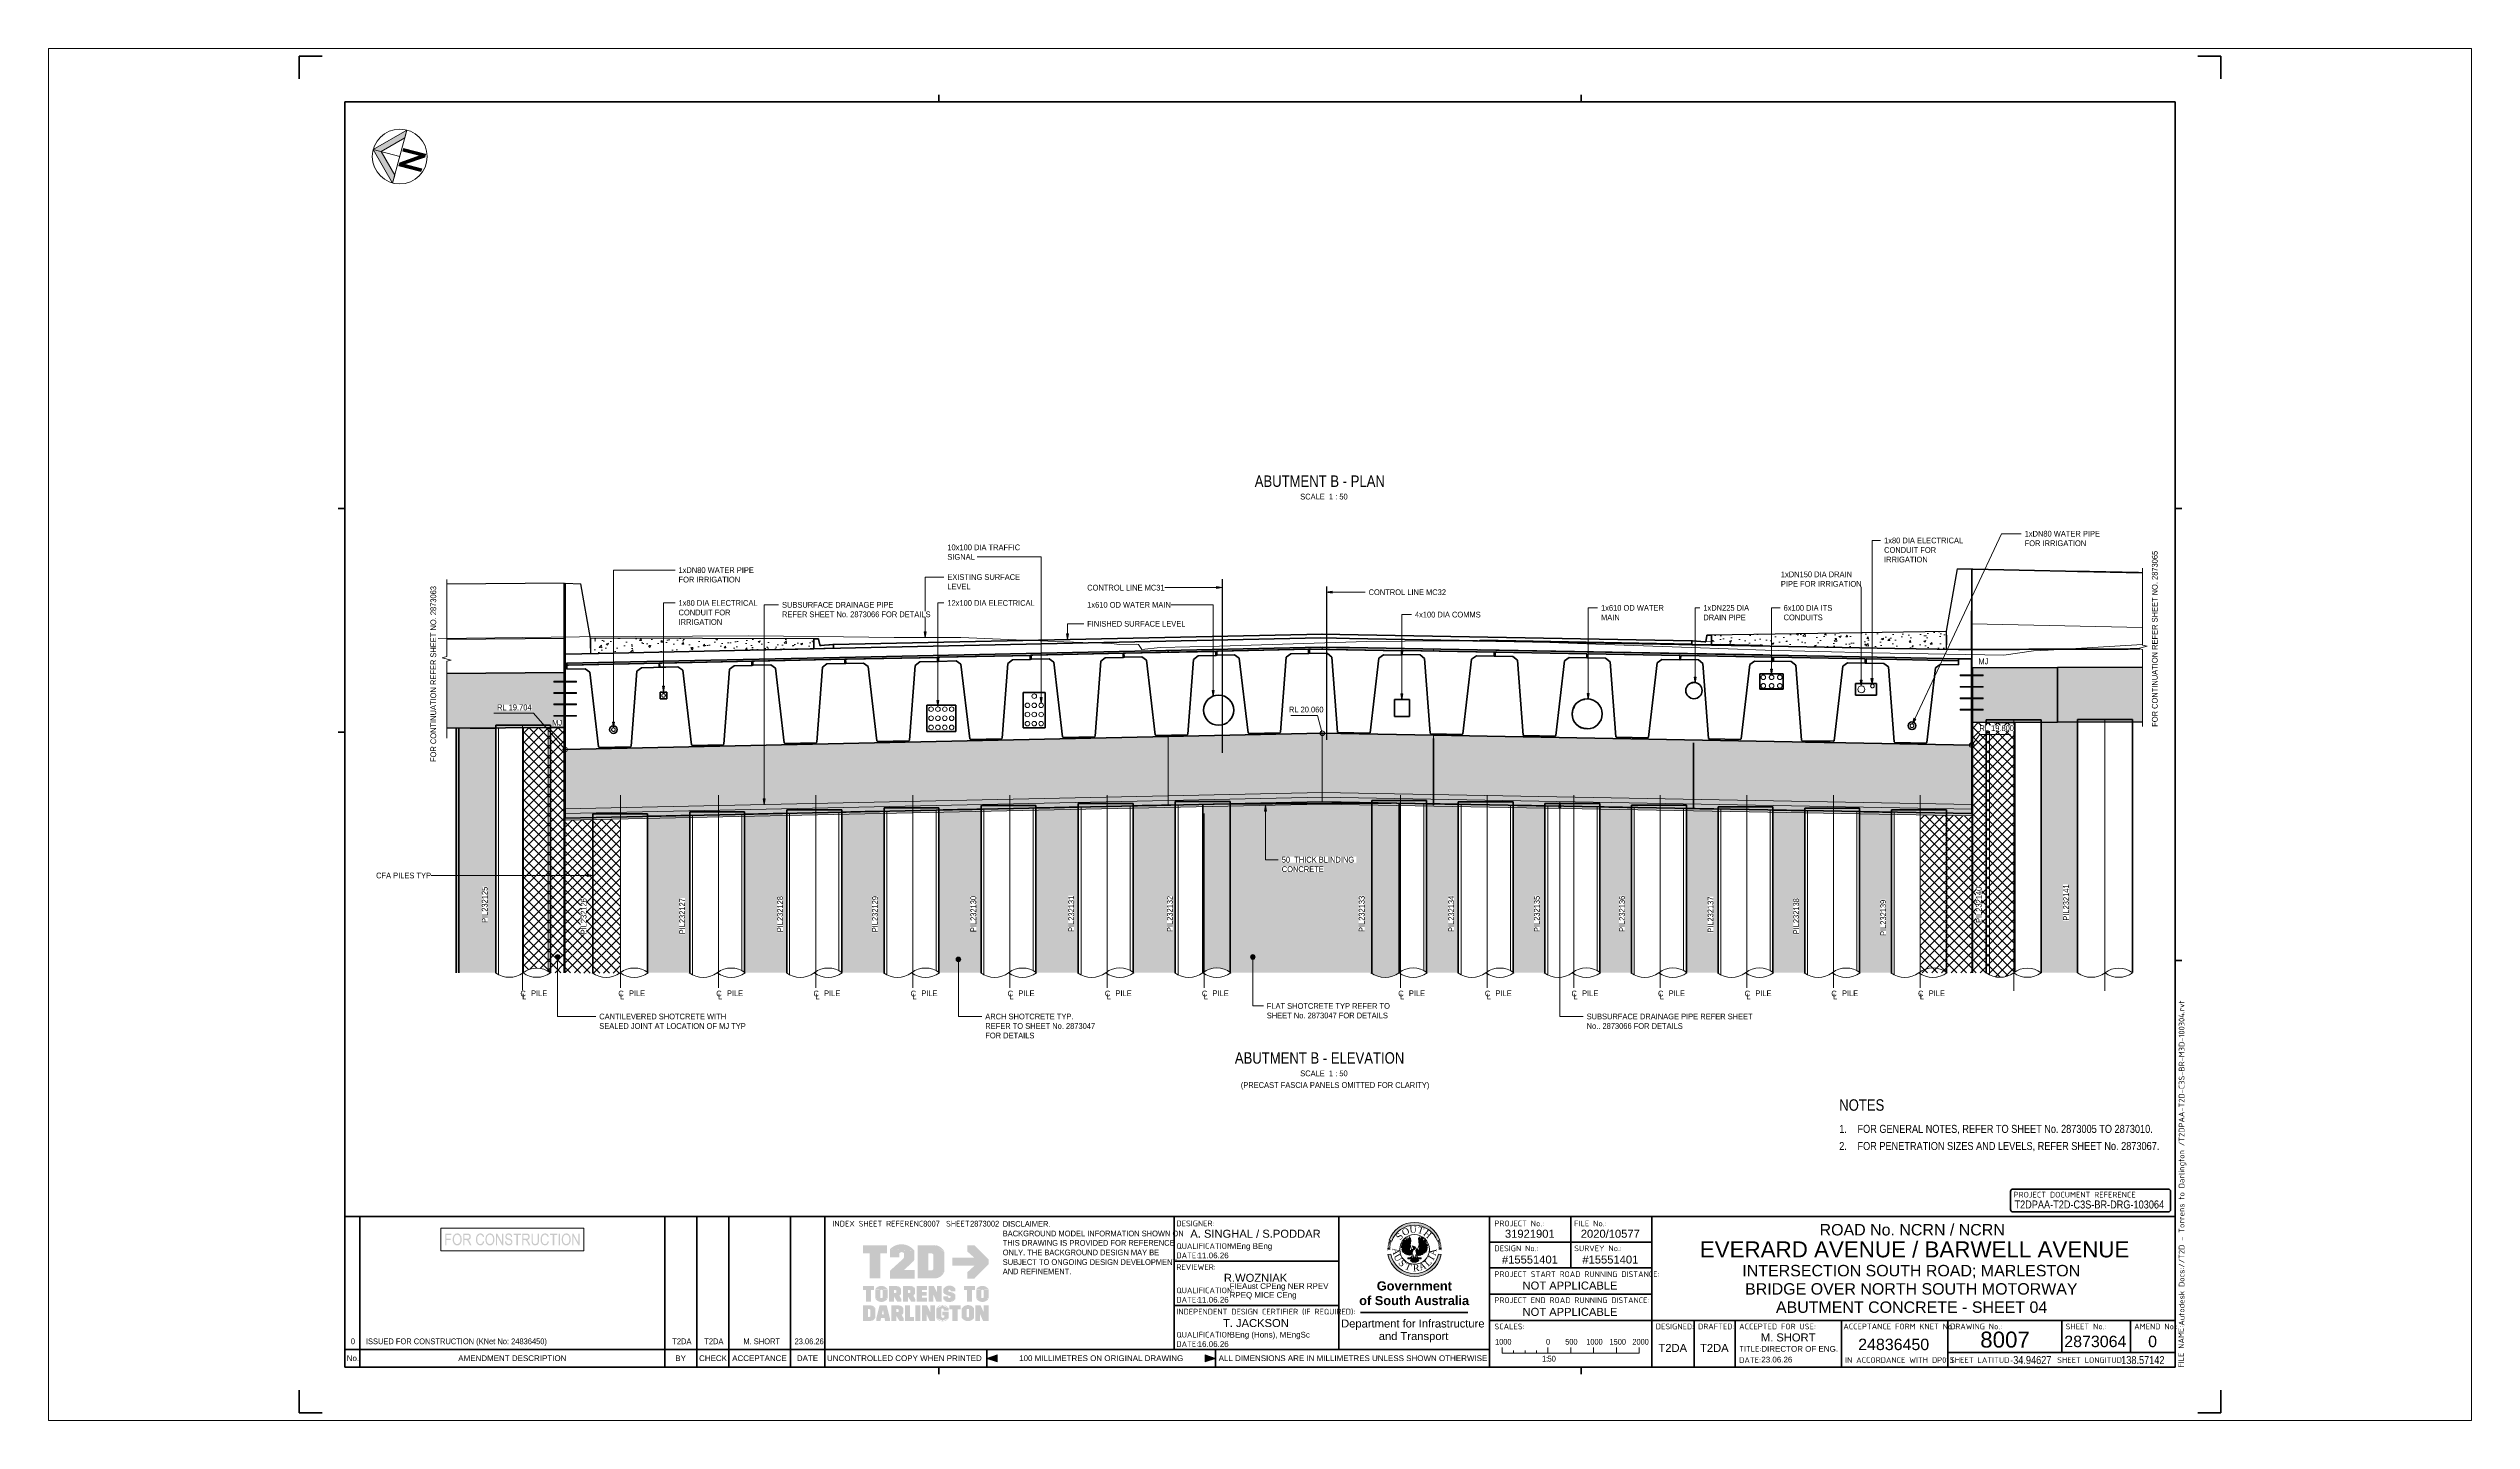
# Paper-space layout 'Layout1' of a CAD drawing. Header units: metres. Extents: x -0.11 to 0.95, y 0 to 0.6.
# The model-space entities are those that its viewports show. They can reach past a viewport. Long polylines and large blocks are cut down to what shows.
import ezdxf

# ---------------------------------------------------------------- set-up
doc = ezdxf.new("R2010")
doc.units = ezdxf.units.M
for name, pattern in [('JacobsCenter', [0.015, 0.009, -0.0015, 0.003, -0.0015]), ('JacobsDash_2_', [0.0045, 0.003, -0.0015]), ('JacobsDoubleCenter', [0.0255, 0.015, -0.0015, 0.003, -0.0015, 0.003, -0.0015])]:
    doc.linetypes.add(name, pattern=pattern)
doc.layers.get('Defpoints').update_dxf_attribs({"color": 41})
for name, color, linetype, lineweight in [('A-ANNO-NOTE', 7, 'Continuous', 9), ('A-ANNO-NOTE-STAMP', 10, 'Continuous', 18), ('A-DETL', 7, 'Continuous', 13), ('A-DETL-GENF', 7, 'Continuous', 9), ('A-FLOR', 7, 'Continuous', 50), ('A-FLOR-HDLN', 7, 'JacobsDash_2_', 18), ('A-GENM', 7, 'Continuous', 35), ('A-GENM-HDLN', 7, 'JacobsDash_2_', 18), ('A-ROOF', 7, 'Continuous', 50), ('A-ROOF-HDLN', 7, 'JacobsDash_2_', 18), ('G-ANNO-DIMS', 7, 'Continuous', 9), ('G-ANNO-TEXT', 7, 'Continuous', 9), ('G-ANNO-TTLB', 7, 'Continuous', 9), ('G-IMPT', 7, 'Continuous', 13), ('S-BEAM', 7, 'Continuous', 50), ('S-BEAM-HDLN', 7, 'JacobsDash_2_', 18), ('S-FNDN', 7, 'Continuous', 50), ('S-FNDN-HDLN', 7, 'JacobsDash_2_', 18), ('S-FNDN-IDEN', 7, 'Continuous', 18)]:
    doc.layers.add(name, color=color, linetype=linetype, lineweight=lineweight)
doc.layers.add('G-ANNO-NPLT', color=191, linetype='Continuous', plot=False)
doc.layers.get('G-ANNO-NPLT').freeze()
doc.styles.add('Arial', font='arial.ttf', dxfattribs={"height": 0.0025})
doc.styles.add('Arial Narrow', font='ARIALN.TTF', dxfattribs={"height": 0.125})
doc.styles.add('Arial Narrow_1', font='ARIALN.TTF', dxfattribs={"height": 0.0025})
doc.styles.add('Arial Narrow_2', font='ARIALN.TTF', dxfattribs={"height": 0.175})
doc.styles.add('Arial Narrow_3', font='ARIALN.TTF', dxfattribs={"height": 0.0035})
doc.styles.add('Arial Narrow_4', font='ARIALN.TTF', dxfattribs={"height": 0.005})
doc.styles.add('Arial Narrow_5', font='ARIALN.TTF', dxfattribs={"width": 0.9, "height": 0.0025})
doc.styles.add('Arial_1', font='arial.ttf', dxfattribs={"height": 0.0035})
doc.styles.add('Arial_2', font='arial.ttf', dxfattribs={"height": 0.005})
doc.styles.add('Arial_3', font='arial.ttf', dxfattribs={"height": 0.007})
doc.styles.add('Arial_B', font='arialbd.ttf', dxfattribs={"height": 0.004})
doc.styles.add('ISOCPEUR', font='isocpeur.ttf', dxfattribs={"height": 0.0025})
doc.styles.add('Times New Roman', font='times.ttf', dxfattribs={"height": 0.008001})
pattern_1 = [(45, (-1077.1274, 10.849), (-0.106066, 0.106066), []), (135, (-1077.1274, 10.849), (-0.106066, -0.106066), [])]
pattern_2 = [(45.027, (-1077.1124, 10.849), (-0.1061654, 0.1058675), []), (134.973, (-1077.1124, 10.849), (-0.1061654, -0.1058675), [])]
pattern_3 = [(50, (-1077.1274, 10.849), (0.462752, -0.040482), [0.04839, -0.53226]), (355, (-1077.1274, 10.849), (-0.089515, 0.485288), [0.03871, -0.42581]), (100.451, (-1077.0894, 10.846), (0.373239, 0.444792), [0.04112, -0.45235]), (46.184, (-1077.1274, 10.979), (0.688537, -0.106788), [0.07258, -0.79839]), (96.636, (-1077.0704, 10.97), (0.603004, 0.628464), [0.06168, -0.67852]), (351.184, (-1077.1274, 10.979), (0.603003, 0.628458), [0.05806, -0.63871]), (21, (-1077.0634, 10.946), (0.3850964, -0.259757), [0.04839, -0.53226]), (326, (-1077.0634, 10.946), (0.156981, 0.46784), [0.03871, -0.42581]), (71.451, (-1077.0314, 10.925), (0.542082, 0.208074), [0.04112, -0.45235]), (37.5, (-1077.1274, 10.849), (0.0078486, 0.2147693), [0.00168, -0.41897, 0.00168, -0.43058, -0.42742]), (37.5, (-1077.1274, 10.849), (0.0078486, 0.2147693), [-0.8529, 0.00168, -0.42574]), (7.5, (-1077.1274, 10.849), (0.1697183, 0.2544596), [0.00168, -0.24477, 0.00168, -0.40929, -0.1629]), (7.5, (-1077.1274, 10.849), (0.1697183, 0.2544596), [-0.65742, 0.00168, -0.16123]), (327.5, (-1077.2714, 10.849), (0.344396, -0.014553), [0.00168, -0.15961, 0.00168, -0.50155, -0.66774]), (327.5, (-1077.2714, 10.849), (0.344396, -0.014553), [-0.66451, 0.00168, -0.66606]), (317.5, (-1077.3364, 10.849), (0.376253, 0.064585), [0.00168, -0.208, 0.00168, -0.33252, -0.47419]), (317.5, (-1077.3364, 10.849), (0.376253, 0.064585), [-0.54387, 0.00168, -0.47252])]

# ---------------------------------------------------------------- blocks, each defined once
blk = doc.blocks.new('T2DPAA-T2D-PWA-DE-XRF-000001 - Drawing3_dwg-8554483-ABUTMENT CONCRETE - SHEET 04')
at = {"layer": 'G-IMPT'}
h = blk.add_hatch(color=256, dxfattribs=at)
edge = h.paths.add_edge_path()
edge.add_line((0.1549, 0.1015), (0.1515, 0.1021))
edge.add_arc((0.1226, 0.1077), 0.0295, 190.997, 349.003, ccw=False)
edge.add_line((0.0937, 0.1021), (0.0903, 0.1015))
edge.add_arc((0.1226, 0.1077), 0.0329, 190.997, 349.003)
edge = h.paths.add_edge_path()
edge.add_arc((0.1226, 0.1077), 0.0329, 20.0475, 159.9525, ccw=False)
edge.add_line((0.1535, 0.119), (0.1503, 0.1178))
edge.add_arc((0.1226, 0.1077), 0.0295, 20.0475, 159.9525)
edge.add_line((0.0949, 0.1178), (0.0917, 0.119))
h = blk.add_hatch(color=256, dxfattribs=at)
edge = h.paths.add_edge_path()
edge.add_arc((0.1226, 0.1077), 0.0329, 161.3902, 162.9856, ccw=False)
edge.add_line((0.0915, 0.1183), (0.0914, 0.1182))
edge.add_line((0.0915, 0.1183), (0.0947, 0.1172))
edge.add_line((0.0947, 0.1171), (0.0947, 0.1172))
edge.add_arc((0.1226, 0.1077), 0.0295, 161.3902, 162.9856)
edge.add_line((0.0944, 0.1163), (0.0911, 0.1174))
h = blk.add_hatch(color=256, dxfattribs=at)
edge = h.paths.add_edge_path()
edge.add_line((0.1206, 0.1074), (0.1207, 0.1074))
edge.add_line((0.1207, 0.1074), (0.1206, 0.1074))
edge = h.paths.add_edge_path()
edge.add_line((0.1166, 0.11), (0.1166, 0.1074))
edge.add_line((0.1166, 0.1074), (0.1183, 0.1065))
edge.add_line((0.1183, 0.1065), (0.119, 0.1076))
edge.add_line((0.119, 0.1076), (0.1204, 0.1079))
edge.add_line((0.1204, 0.1079), (0.1207, 0.1074))
edge.add_line((0.1207, 0.1074), (0.1211, 0.1067))
edge.add_line((0.1211, 0.1067), (0.1187, 0.1008))
edge.add_line((0.1187, 0.1008), (0.1178, 0.1012))
edge.add_line((0.1178, 0.1012), (0.1166, 0.1008))
edge.add_line((0.1166, 0.1008), (0.1161, 0.1012))
edge.add_line((0.1161, 0.1012), (0.1147, 0.101))
edge.add_line((0.1147, 0.101), (0.1143, 0.1017))
edge.add_line((0.1143, 0.1017), (0.1131, 0.1012))
edge.add_line((0.1131, 0.1012), (0.1128, 0.1022))
edge.add_line((0.1128, 0.1022), (0.1119, 0.1019))
edge.add_line((0.1119, 0.1019), (0.1119, 0.1029))
edge.add_line((0.1119, 0.1029), (0.1105, 0.1027))
edge.add_line((0.1105, 0.1027), (0.1107, 0.1043))
edge.add_line((0.1107, 0.1043), (0.1091, 0.1041))
edge.add_line((0.1091, 0.1041), (0.1095, 0.1057))
edge.add_line((0.1095, 0.1057), (0.1077, 0.106))
edge.add_line((0.1077, 0.106), (0.1081, 0.1069))
edge.add_line((0.1081, 0.1069), (0.1072, 0.1074))
edge.add_line((0.1072, 0.1074), (0.1081, 0.1091))
edge.add_line((0.1081, 0.1091), (0.1069, 0.11))
edge.add_line((0.1069, 0.11), (0.1081, 0.1112))
edge.add_line((0.1081, 0.1112), (0.1069, 0.1122))
edge.add_line((0.1069, 0.1122), (0.1085, 0.113))
edge.add_line((0.1085, 0.113), (0.1072, 0.1143))
edge.add_line((0.1072, 0.1143), (0.1095, 0.1145))
edge.add_line((0.1095, 0.1145), (0.1081, 0.116))
edge.add_line((0.1081, 0.116), (0.1105, 0.116))
edge.add_line((0.1105, 0.116), (0.1088, 0.1179))
edge.add_line((0.1088, 0.1179), (0.1119, 0.1163))
edge.add_line((0.1119, 0.1163), (0.1105, 0.1193))
edge.add_line((0.1105, 0.1193), (0.1138, 0.1172))
edge.add_line((0.1138, 0.1172), (0.1121, 0.121))
edge.add_line((0.1121, 0.121), (0.1147, 0.1181))
edge.add_line((0.1147, 0.1181), (0.1143, 0.1224))
edge.add_line((0.1143, 0.1224), (0.1159, 0.1188))
edge.add_line((0.1159, 0.1188), (0.1166, 0.1236))
edge.add_line((0.1166, 0.1236), (0.1171, 0.1207))
edge.add_line((0.1171, 0.1207), (0.1178, 0.1214))
edge.add_line((0.1178, 0.1214), (0.118, 0.1179))
edge.add_line((0.118, 0.1179), (0.1171, 0.1131))
edge.add_line((0.1171, 0.1131), (0.1178, 0.111))
edge.add_line((0.1178, 0.111), (0.1166, 0.11))
for points in [[(0.1105, 0.1193), (0.1088, 0.1179), (0.1119, 0.1163)], [(0.1369, 0.1093), (0.1385, 0.1081), (0.1367, 0.1074), (0.1376, 0.106), (0.1357, 0.106), (0.1367, 0.1043), (0.1348, 0.1043), (0.1348, 0.1031), (0.1336, 0.1034), (0.1331, 0.1022), (0.1322, 0.1024), (0.1317, 0.1015), (0.1305, 0.1017), (0.1301, 0.101), (0.1296, 0.1015), (0.1291, 0.1005), (0.1286, 0.1008), (0.1277, 0.1003), (0.1275, 0.101), (0.1268, 0.1003), (0.1251, 0.1029), (0.1242, 0.1065), (0.1246, 0.1076), (0.1263, 0.1076), (0.127, 0.1067), (0.1284, 0.1072), (0.1291, 0.11), (0.1275, 0.1112), (0.1282, 0.1133), (0.1275, 0.1219), (0.1284, 0.121), (0.1289, 0.1236), (0.1294, 0.1193), (0.1312, 0.1226), (0.1305, 0.1191), (0.1331, 0.1212), (0.1317, 0.1179), (0.1348, 0.1195), (0.1324, 0.116), (0.1364, 0.1179), (0.1341, 0.1155), (0.1371, 0.116), (0.1355, 0.1143), (0.1381, 0.1141), (0.1364, 0.1131), (0.1383, 0.1124), (0.1367, 0.1114), (0.1385, 0.11)], [(0.1312, 0.1226), (0.1331, 0.1212), (0.1305, 0.1191)], [(0.1348, 0.1195), (0.1364, 0.1179), (0.1324, 0.116)], [(0.1069, 0.1122), (0.1069, 0.11), (0.1081, 0.1112)], [(0.1081, 0.116), (0.1072, 0.1143), (0.1095, 0.1145)], [(0.1077, 0.106), (0.1091, 0.1041), (0.1095, 0.1057)], [(0.1105, 0.1027), (0.1119, 0.1019), (0.1119, 0.1029)], [(0.1225, 0.0967), (0.1233, 0.0985), (0.1277, 0.0943), (0.1263, 0.0929), (0.1237, 0.092), (0.1202, 0.0924), (0.1176, 0.0943), (0.1218, 0.0984)], [(0.1291, 0.1005), (0.1301, 0.101), (0.1296, 0.1015)], [(0.1317, 0.1015), (0.1331, 0.1022), (0.1322, 0.1024)], [(0.1383, 0.1124), (0.1381, 0.1141), (0.1364, 0.1131)]]:
    blk.add_hatch(color=256, dxfattribs=at).paths.add_polyline_path(points)
h = blk.add_hatch(color=256, dxfattribs=at)
edge = h.paths.add_edge_path()
edge.add_line((0.154, 0.1174), (0.1508, 0.1163))
edge.add_arc((0.1226, 0.1077), 0.0295, 17.0144, 18.6098)
edge.add_line((0.1505, 0.1172), (0.1505, 0.1171))
edge.add_line((0.1505, 0.1172), (0.1537, 0.1183))
edge.add_line((0.1538, 0.1182), (0.1537, 0.1183))
edge.add_arc((0.1226, 0.1077), 0.0329, 17.0144, 18.6098, ccw=False)
h = blk.add_hatch(color=256, dxfattribs=at)
edge = h.paths.add_edge_path()
edge.add_line((0.0931, 0.1083), (0.0897, 0.1083))
edge.add_arc((0.1226, 0.1077), 0.0329, 177.3415, 178.9368, ccw=False)
edge.add_line((0.0897, 0.1094), (0.0897, 0.1093))
edge.add_line((0.0897, 0.1094), (0.0932, 0.1092))
edge.add_line((0.0932, 0.1091), (0.0932, 0.1092))
edge.add_arc((0.1226, 0.1077), 0.0295, 177.3415, 178.9368)
h = blk.add_hatch(color=256, dxfattribs=at)
edge = h.paths.add_edge_path()
edge.add_line((0.0931, 0.1069), (0.0897, 0.1068))
edge.add_arc((0.1226, 0.1077), 0.0329, 180, 181.5953, ccw=False)
edge.add_line((0.0897, 0.1078), (0.0897, 0.1077))
edge.add_line((0.0897, 0.1078), (0.0931, 0.1078))
edge.add_line((0.0931, 0.1077), (0.0931, 0.1078))
edge.add_arc((0.1226, 0.1077), 0.0295, 180, 181.5953)
h = blk.add_hatch(color=256, dxfattribs=at)
edge = h.paths.add_edge_path()
edge.add_arc((0.1226, 0.1077), 0.0329, 174.6829, 176.2783, ccw=False)
edge.add_line((0.0899, 0.1109), (0.0898, 0.1108))
edge.add_line((0.0899, 0.1109), (0.0933, 0.1106))
edge.add_line((0.0933, 0.1105), (0.0933, 0.1106))
edge.add_arc((0.1226, 0.1077), 0.0295, 174.6829, 176.2783)
edge.add_line((0.0932, 0.1096), (0.0898, 0.1099))
h = blk.add_hatch(color=256, dxfattribs=at)
edge = h.paths.add_edge_path()
edge.add_arc((0.1226, 0.1077), 0.0329, 172.0244, 173.6197, ccw=False)
edge.add_line((0.09, 0.1124), (0.09, 0.1123))
edge.add_line((0.09, 0.1124), (0.0934, 0.1119))
edge.add_line((0.0934, 0.1118), (0.0934, 0.1119))
edge.add_arc((0.1226, 0.1077), 0.0295, 172.0244, 173.6197)
edge.add_line((0.0933, 0.111), (0.0899, 0.1114))
h = blk.add_hatch(color=256, dxfattribs=at)
edge = h.paths.add_edge_path()
edge.add_arc((0.1226, 0.1077), 0.0329, 169.3658, 170.9612, ccw=False)
edge.add_line((0.0903, 0.1139), (0.0903, 0.1138))
edge.add_line((0.0903, 0.1139), (0.0937, 0.1133))
edge.add_line((0.0936, 0.1132), (0.0937, 0.1133))
edge.add_arc((0.1226, 0.1077), 0.0295, 169.3658, 170.9612)
edge.add_line((0.0935, 0.1124), (0.0901, 0.1129))
h = blk.add_hatch(color=256, dxfattribs=at)
edge = h.paths.add_edge_path()
edge.add_arc((0.1226, 0.1077), 0.0329, 166.7073, 168.3026, ccw=False)
edge.add_line((0.0906, 0.1154), (0.0906, 0.1153))
edge.add_line((0.0906, 0.1154), (0.0939, 0.1146))
edge.add_line((0.0939, 0.1145), (0.0939, 0.1146))
edge.add_arc((0.1226, 0.1077), 0.0295, 166.7073, 168.3026)
edge.add_line((0.0937, 0.1137), (0.0904, 0.1144))
h = blk.add_hatch(color=256, dxfattribs=at)
edge = h.paths.add_edge_path()
edge.add_line((0.0941, 0.115), (0.0907, 0.1159))
edge.add_arc((0.1226, 0.1077), 0.0329, 164.0488, 165.6441, ccw=False)
edge.add_line((0.091, 0.1169), (0.091, 0.1168))
edge.add_line((0.091, 0.1169), (0.0943, 0.1159))
edge.add_line((0.0943, 0.1158), (0.0943, 0.1159))
edge.add_arc((0.1226, 0.1077), 0.0295, 164.0488, 165.6441)
h = blk.add_hatch(color=256, dxfattribs=at)
edge = h.paths.add_edge_path()
edge.add_line((0.1232, 0.1095), (0.1225, 0.1076))
edge.add_line((0.1225, 0.1076), (0.1207, 0.1074))
edge.add_line((0.1207, 0.1074), (0.1207, 0.1074))
edge.add_line((0.1207, 0.1074), (0.1216, 0.1086))
edge.add_line((0.1216, 0.1086), (0.1197, 0.1119))
edge.add_line((0.1197, 0.1119), (0.1232, 0.1107))
edge.add_line((0.1232, 0.1107), (0.1239, 0.1098))
edge.add_line((0.1239, 0.1098), (0.1232, 0.1095))
h = blk.add_hatch(color=256, dxfattribs=at)
edge = h.paths.add_edge_path()
edge.add_arc((0.1226, 0.1077), 0.0295, 14.3559, 15.9512)
edge.add_line((0.1509, 0.1159), (0.1509, 0.1158))
edge.add_line((0.1509, 0.1159), (0.1542, 0.1169))
edge.add_line((0.1542, 0.1168), (0.1542, 0.1169))
edge.add_arc((0.1226, 0.1077), 0.0329, 14.3559, 15.9512, ccw=False)
edge.add_line((0.1545, 0.1159), (0.1511, 0.115))
h = blk.add_hatch(color=256, dxfattribs=at)
edge = h.paths.add_edge_path()
edge.add_line((0.1548, 0.1144), (0.1514, 0.1137))
edge.add_arc((0.1226, 0.1077), 0.0295, 11.6974, 13.2927)
edge.add_line((0.1512, 0.1146), (0.1513, 0.1145))
edge.add_line((0.1512, 0.1146), (0.1546, 0.1154))
edge.add_line((0.1546, 0.1153), (0.1546, 0.1154))
edge.add_arc((0.1226, 0.1077), 0.0329, 11.6974, 13.2927, ccw=False)
h = blk.add_hatch(color=256, dxfattribs=at)
edge = h.paths.add_edge_path()
edge.add_arc((0.1226, 0.1077), 0.0295, 9.0388, 10.6342)
edge.add_line((0.1515, 0.1133), (0.1515, 0.1132))
edge.add_line((0.1515, 0.1133), (0.1549, 0.1139))
edge.add_line((0.1549, 0.1138), (0.1549, 0.1139))
edge.add_arc((0.1226, 0.1077), 0.0329, 9.0388, 10.6342, ccw=False)
edge.add_line((0.1551, 0.1129), (0.1517, 0.1124))
h = blk.add_hatch(color=256, dxfattribs=at)
edge = h.paths.add_edge_path()
edge.add_arc((0.1226, 0.1077), 0.0295, 6.3803, 7.9756)
edge.add_line((0.1518, 0.1119), (0.1518, 0.1118))
edge.add_line((0.1518, 0.1119), (0.1552, 0.1124))
edge.add_line((0.1552, 0.1123), (0.1552, 0.1124))
edge.add_arc((0.1226, 0.1077), 0.0329, 6.3803, 7.9756, ccw=False)
edge.add_line((0.1553, 0.1114), (0.1519, 0.111))
h = blk.add_hatch(color=256, dxfattribs=at)
edge = h.paths.add_edge_path()
edge.add_line((0.1554, 0.1099), (0.152, 0.1096))
edge.add_arc((0.1226, 0.1077), 0.0295, 3.7217, 5.3171)
edge.add_line((0.1519, 0.1106), (0.1519, 0.1105))
edge.add_line((0.1519, 0.1106), (0.1553, 0.1109))
edge.add_line((0.1553, 0.1108), (0.1553, 0.1109))
edge.add_arc((0.1226, 0.1077), 0.0329, 3.7217, 5.3171, ccw=False)
h = blk.add_hatch(color=256, dxfattribs=at)
edge = h.paths.add_edge_path()
edge.add_line((0.1555, 0.1083), (0.1521, 0.1083))
edge.add_arc((0.1226, 0.1077), 0.0295, 1.0632, 2.6585)
edge.add_line((0.152, 0.1092), (0.152, 0.1091))
edge.add_line((0.152, 0.1092), (0.1554, 0.1094))
edge.add_line((0.1555, 0.1093), (0.1554, 0.1094))
edge.add_arc((0.1226, 0.1077), 0.0329, 1.0632, 2.6585, ccw=False)
h = blk.add_hatch(color=256, dxfattribs=at)
edge = h.paths.add_edge_path()
edge.add_line((0.1555, 0.1068), (0.152, 0.1069))
edge.add_arc((0.1226, 0.1077), 0.0295, 358.4047, 360)
edge.add_line((0.1521, 0.1078), (0.1521, 0.1077))
edge.add_line((0.1521, 0.1078), (0.1555, 0.1078))
edge.add_line((0.1555, 0.1077), (0.1555, 0.1078))
edge.add_arc((0.1226, 0.1077), 0.0329, 358.4047, 360, ccw=False)
for p, q in [((0.0917, 0.119), (0.0949, 0.1178)), ((0.1105, 0.1193), (0.1088, 0.1179)), ((0.1088, 0.1179), (0.1119, 0.1163)), ((0.1119, 0.1163), (0.1105, 0.1193)), ((0.1305, 0.1191), (0.1312, 0.1226)), ((0.1331, 0.1212), (0.1305, 0.1191)), ((0.1312, 0.1226), (0.1331, 0.1212)), ((0.1324, 0.116), (0.1348, 0.1195)), ((0.1364, 0.1179), (0.1324, 0.116)), ((0.1348, 0.1195), (0.1364, 0.1179)), ((0.1503, 0.1178), (0.1535, 0.119)), ((0.0903, 0.1015), (0.0937, 0.1021)), ((0.1069, 0.1122), (0.1069, 0.11)), ((0.1081, 0.1112), (0.1069, 0.1122)), ((0.1069, 0.11), (0.1081, 0.1112)), ((0.1081, 0.116), (0.1072, 0.1143)), ((0.1072, 0.1143), (0.1095, 0.1145)), ((0.1077, 0.106), (0.1091, 0.1041)), ((0.1095, 0.1057), (0.1077, 0.106)), ((0.1095, 0.1145), (0.1081, 0.116)), ((0.1091, 0.1041), (0.1095, 0.1057)), ((0.1119, 0.1029), (0.1105, 0.1027)), ((0.1105, 0.1027), (0.1119, 0.1019)), ((0.1119, 0.1019), (0.1119, 0.1029)), ((0.115, 0.0967), (0.1197, 0.0967)), ((0.1211, 0.1003), (0.1173, 0.0974)), ((0.1244, 0.1003), (0.1272, 0.0974)), ((0.1256, 0.0967), (0.1308, 0.0967)), ((0.1296, 0.1015), (0.1291, 0.1005)), ((0.1291, 0.1005), (0.1301, 0.101)), ((0.1301, 0.101), (0.1296, 0.1015)), ((0.1322, 0.1024), (0.1317, 0.1015)), ((0.1317, 0.1015), (0.1331, 0.1022)), ((0.1331, 0.1022), (0.1322, 0.1024)), ((0.1381, 0.1141), (0.1364, 0.1131)), ((0.1364, 0.1131), (0.1383, 0.1124)), ((0.1383, 0.1124), (0.1381, 0.1141)), ((0.1515, 0.1021), (0.1549, 0.1015))]:
    blk.add_line(p, q, dxfattribs=at)
at = {"layer": 'G-IMPT', "flags": 128}
for points in [[(0.1085, 0.113), (0.1072, 0.1143), (0.1095, 0.1145), (0.1081, 0.116), (0.1105, 0.116), (0.1088, 0.1179), (0.1119, 0.1163), (0.1105, 0.1193), (0.1138, 0.1172), (0.1121, 0.121), (0.1147, 0.1181), (0.1143, 0.1224), (0.1159, 0.1188), (0.1166, 0.1236), (0.1171, 0.1207), (0.1178, 0.1214), (0.118, 0.1179), (0.1171, 0.1131), (0.119, 0.1076), (0.1204, 0.1079), (0.1211, 0.1067), (0.1187, 0.1008), (0.1178, 0.1012), (0.1166, 0.1008), (0.1161, 0.1012), (0.1147, 0.101), (0.1143, 0.1017), (0.1131, 0.1012), (0.1128, 0.1022), (0.1119, 0.1019), (0.1119, 0.1029), (0.1105, 0.1027), (0.1107, 0.1043), (0.1091, 0.1041), (0.1095, 0.1057), (0.1077, 0.106), (0.1081, 0.1069), (0.1072, 0.1074), (0.1081, 0.1091), (0.1069, 0.11), (0.1081, 0.1112), (0.1069, 0.1122), (0.1087, 0.1131)], [(0.1199, 0.1031), (0.1225, 0.0967), (0.1251, 0.1029), (0.1242, 0.1065), (0.1246, 0.1076), (0.1263, 0.1076), (0.1282, 0.1133), (0.1275, 0.1219), (0.1284, 0.121), (0.1289, 0.1236), (0.1294, 0.1193), (0.1312, 0.1226), (0.1305, 0.1191), (0.1331, 0.1212), (0.1317, 0.1179), (0.1348, 0.1195), (0.1324, 0.116), (0.1364, 0.1179), (0.1341, 0.1155), (0.1371, 0.116), (0.1355, 0.1143), (0.1381, 0.1141), (0.1364, 0.1131), (0.1383, 0.1124), (0.1367, 0.1114), (0.1385, 0.11), (0.1369, 0.1093), (0.1385, 0.1081), (0.1367, 0.1074), (0.1376, 0.106), (0.1357, 0.106), (0.1367, 0.1043), (0.1348, 0.1043), (0.1348, 0.1031), (0.1336, 0.1034), (0.1331, 0.1022), (0.1322, 0.1024), (0.1317, 0.1015), (0.1305, 0.1017), (0.1301, 0.101), (0.1296, 0.1015), (0.1291, 0.1005), (0.1286, 0.1008), (0.1277, 0.1003), (0.1275, 0.101), (0.1268, 0.1003), (0.1251, 0.1029)], [(0.1206, 0.0974), (0.1145, 0.0974), (0.1145, 0.0962), (0.1194, 0.0962)], [(0.119, 0.1076), (0.1183, 0.1065), (0.1166, 0.1074), (0.1166, 0.11), (0.1178, 0.111)], [(0.1218, 0.0984), (0.1176, 0.0943), (0.1202, 0.0924), (0.1237, 0.092), (0.1263, 0.0929), (0.1277, 0.0943), (0.1233, 0.0985)], [(0.1239, 0.1098), (0.1244, 0.1091), (0.1246, 0.1076)], [(0.1246, 0.0974), (0.1308, 0.0974), (0.1308, 0.0962), (0.126, 0.0962)], [(0.1263, 0.1076), (0.127, 0.1067), (0.1284, 0.1072), (0.1291, 0.11), (0.1275, 0.1112)]]:
    blk.add_lwpolyline(points, dxfattribs=at)
blk.add_lwpolyline([(0.1206, 0.1074), (0.1216, 0.1086), (0.1197, 0.1119), (0.1232, 0.1107), (0.1239, 0.1098), (0.1232, 0.1095), (0.1225, 0.1076)], close=True, dxfattribs=at)
at = {"layer": 'G-IMPT'}
blk.add_circle((0.1226, 0.1077), 0.018, dxfattribs=at)
for radius, start, end in [(0.0329, 20.0475, 159.9525), (0.0295, 20.0475, 159.9525), (0.0329, 190.997, 349.003), (0.0295, 190.997, 349.003)]:
    blk.add_arc((0.1226, 0.1077), radius, start, end, dxfattribs=at)
at = {"layer": 'G-IMPT', "lineweight": 9, "char_height": 0.008, "attachment_point": 2, "line_spacing_factor": 1.029793, "style": 'Times New Roman'}
for s, insert, width, rotation in [('S', (0.1012, 0.1263), 0.008041, 49.0663), ('O', (0.1099, 0.133), 0.010353, 26.6943), ('U', (0.1205, 0.136), 0.010353, 4.3222), ('T', (0.1314, 0.1347), 0.008744, 341.9502), ('H', (0.141, 0.1293), 0.010353, 319.5782), ('A', (0.104, 0.106), 0.010353, 279.6978), ('U', (0.1058, 0.0996), 0.010353, 300.15), ('S', (0.1107, 0.0935), 0.008041, 310.3575), ('T', (0.1164, 0.0903), 0.008744, 336.9699), ('R', (0.1244, 0.0893), 0.009549, 3.701), ('A', (0.1307, 0.0909), 0.010353, 21.3382), ('L', (0.1363, 0.0949), 0.008744, 42.375), ('I', (0.1395, 0.0995), 0.004825, 60.5783), ('A', (0.141, 0.1048), 0.010353, 83.64)]:
    blk.add_mtext(s, dxfattribs=dict(at, insert=insert, width=width, rotation=rotation))
blk = doc.blocks.new('T2DPAA-T2D-PWA-DE-XRF-000001 - T2DPAA-T2D-PWA-DE-XRF-000001-8554969-ABUTMENT CONCRETE - SHEET 04')
at = {"layer": 'G-ANNO-TTLB', "true_color": 0x1d4a5c}
h = blk.add_hatch(color=139, dxfattribs=at)
edge = h.paths.add_edge_path()
edge.add_line((0.2623, 0.0443), (0.2623, 0.0452))
edge.add_arc((0.2616, 0.044), 0.00145, 58.8241, 99.793)
edge.add_line((0.2613, 0.0454), (0.2613, 0.0441))
edge.add_arc((0.2616, 0.0455), 0.00141, 259.7202, 301.6629)
edge = h.paths.add_edge_path()
edge.add_arc((0.2625, 0.0448), 0.00224, 301.808, 330.1086, ccw=False)
edge.add_line((0.2637, 0.0429), (0.2645, 0.0415))
edge.add_line((0.2645, 0.0415), (0.2645, 0.0403))
edge.add_line((0.2645, 0.0403), (0.2627, 0.0403))
edge.add_line((0.2627, 0.0403), (0.2613, 0.0425))
edge.add_line((0.2613, 0.0425), (0.2613, 0.0403))
edge.add_line((0.2613, 0.0403), (0.2591, 0.0403))
edge.add_line((0.2591, 0.0403), (0.2591, 0.0471))
edge.add_line((0.2591, 0.0471), (0.2624, 0.0471))
edge.add_arc((0.2623, 0.0446), 0.00248, 32.8357, 87.7033, ccw=False)
edge.add_line((0.2644, 0.046), (0.2644, 0.0437))
edge = h.paths.add_edge_path()
edge.add_line((0.2674, 0.0527), (0.2674, 0.0537))
edge.add_arc((0.2667, 0.0524), 0.00145, 58.8241, 99.793)
edge.add_line((0.2665, 0.0539), (0.2665, 0.0526))
edge.add_arc((0.2667, 0.0539), 0.00141, 259.7202, 301.6629)
edge = h.paths.add_edge_path()
edge.add_arc((0.2676, 0.0532), 0.00224, 301.808, 330.1086, ccw=False)
edge.add_line((0.2688, 0.0513), (0.2696, 0.0499))
edge.add_line((0.2696, 0.0499), (0.2696, 0.0487))
edge.add_line((0.2696, 0.0487), (0.2678, 0.0487))
edge.add_line((0.2678, 0.0487), (0.2664, 0.051))
edge.add_line((0.2664, 0.051), (0.2664, 0.0487))
edge.add_line((0.2664, 0.0487), (0.2642, 0.0487))
edge.add_line((0.2642, 0.0487), (0.2642, 0.0555))
edge.add_line((0.2642, 0.0555), (0.2676, 0.0555))
edge.add_arc((0.2675, 0.0531), 0.00248, 32.8357, 87.7033, ccw=False)
edge.add_line((0.2695, 0.0544), (0.2695, 0.0521))
edge = h.paths.add_edge_path()
edge.add_line((0.2499, 0.0422), (0.2499, 0.0452))
edge.add_arc((0.2491, 0.0441), 0.00138, 56.3448, 98.7814)
edge.add_line((0.2489, 0.0454), (0.2489, 0.0419))
edge.add_arc((0.2491, 0.0433), 0.00138, 261.2186, 303.6552)
edge = h.paths.add_edge_path()
edge.add_line((0.2613, 0.0527), (0.2613, 0.0537))
edge.add_arc((0.2606, 0.0524), 0.00145, 58.8241, 99.793)
edge.add_line((0.2603, 0.0539), (0.2603, 0.0526))
edge.add_arc((0.2606, 0.0539), 0.00141, 259.7202, 301.6629)
edge = h.paths.add_edge_path()
edge.add_line((0.2502, 0.0403), (0.2467, 0.0403))
edge.add_line((0.2467, 0.0403), (0.2467, 0.0471))
edge.add_line((0.2467, 0.0471), (0.2501, 0.0471))
edge.add_arc((0.25, 0.0447), 0.00241, 26.2483, 85.5583, ccw=False)
edge.add_line((0.2521, 0.0457), (0.2521, 0.0416))
edge.add_arc((0.2502, 0.0424), 0.00209, 270, 338.4707, ccw=False)
h.paths.add_polyline_path([(0.2555, 0.0451), (0.255, 0.0432), (0.2559, 0.0432)])
h.paths.add_polyline_path([(0.2585, 0.0415), (0.2585, 0.0403), (0.2564, 0.0403), (0.2562, 0.0415), (0.2547, 0.0415), (0.2544, 0.0403), (0.2526, 0.0403), (0.2526, 0.0415), (0.254, 0.0471), (0.2571, 0.0471)])
h.paths.add_polyline_path([(0.2673, 0.042), (0.269, 0.042), (0.269, 0.0403), (0.2651, 0.0403), (0.2651, 0.0471), (0.2673, 0.0471)])
h.paths.add_polyline_path([(0.2718, 0.0403), (0.2696, 0.0403), (0.2696, 0.0471), (0.2718, 0.0471)])
h.paths.add_polyline_path([(0.2762, 0.0441), (0.2762, 0.0471), (0.2782, 0.0471), (0.2782, 0.0403), (0.2759, 0.0403), (0.2746, 0.0432), (0.2746, 0.0403), (0.2725, 0.0403), (0.2725, 0.0471), (0.2748, 0.0471)])
edge = h.paths.add_edge_path()
edge.add_arc((0.2817, 0.0424), 0.000774, 214.5178, 325.4822)
edge.add_line((0.2823, 0.0419), (0.2823, 0.0427))
edge.add_line((0.2823, 0.0427), (0.2815, 0.0427))
edge.add_line((0.2815, 0.0427), (0.2815, 0.0443))
edge.add_line((0.2815, 0.0443), (0.2842, 0.0443))
edge.add_line((0.2842, 0.0443), (0.2842, 0.0415))
edge.add_arc((0.2819, 0.0428), 0.00262, 274.1131, 330.4929, ccw=False)
edge.add_arc((0.2815, 0.0434), 0.00327, 260.2337, 279.7663, ccw=False)
edge.add_arc((0.2812, 0.0429), 0.00275, 208.3817, 264.7517, ccw=False)
edge.add_line((0.2788, 0.0416), (0.2788, 0.0458))
edge.add_arc((0.2812, 0.0445), 0.00268, 94.8448, 152.8409, ccw=False)
edge.add_arc((0.2815, 0.0424), 0.00482, 83.0812, 96.9188, ccw=False)
edge.add_arc((0.2818, 0.0444), 0.00278, 31.3102, 83.6241, ccw=False)
edge.add_line((0.2842, 0.0459), (0.2842, 0.0447))
edge.add_line((0.2842, 0.0447), (0.282, 0.0447))
edge.add_line((0.282, 0.0447), (0.282, 0.0455))
edge.add_arc((0.2815, 0.0451), 0.000641, 40.732, 139.268)
edge.add_line((0.281, 0.0455), (0.281, 0.0419))
h.paths.add_polyline_path([(0.2882, 0.0403), (0.2859, 0.0403), (0.2859, 0.0454), (0.2846, 0.0454), (0.2846, 0.0471), (0.2895, 0.0471), (0.2895, 0.0454), (0.2882, 0.0454)])
edge = h.paths.add_edge_path()
edge.add_arc((0.2927, 0.0429), 0.00104, 239.6549, 300.3451)
edge.add_line((0.2932, 0.042), (0.2932, 0.0454))
edge.add_arc((0.2927, 0.0445), 0.00103, 59.5446, 120.4554)
edge.add_line((0.2921, 0.0454), (0.2921, 0.042))
edge = h.paths.add_edge_path()
edge.add_arc((0.2927, 0.0434), 0.00323, 212.7347, 327.2653, ccw=False)
edge.add_line((0.29, 0.0417), (0.29, 0.0458))
edge.add_arc((0.2927, 0.044), 0.00323, 32.6408, 147.3592, ccw=False)
edge.add_line((0.2954, 0.0458), (0.2954, 0.0417))
h.paths.add_polyline_path([(0.3017, 0.0403), (0.2993, 0.0403), (0.298, 0.0432), (0.298, 0.0403), (0.2959, 0.0403), (0.2959, 0.0471), (0.2982, 0.0471), (0.2996, 0.0441), (0.2996, 0.0471), (0.3017, 0.0471)])
edge = h.paths.add_edge_path()
edge.add_arc((0.299, 0.0513), 0.00104, 239.6549, 300.3451)
edge.add_line((0.2995, 0.0504), (0.2995, 0.0538))
edge.add_arc((0.299, 0.0529), 0.00103, 59.5446, 120.4554)
edge.add_line((0.2985, 0.0538), (0.2985, 0.0504))
edge = h.paths.add_edge_path()
edge.add_arc((0.299, 0.0518), 0.00323, 212.7347, 327.2653, ccw=False)
edge.add_line((0.2963, 0.0501), (0.2963, 0.0542))
edge.add_arc((0.299, 0.0524), 0.00323, 32.6408, 147.3592, ccw=False)
edge.add_line((0.3017, 0.0542), (0.3017, 0.0501))
h.paths.add_polyline_path([(0.2945, 0.0487), (0.2923, 0.0487), (0.2923, 0.0538), (0.2909, 0.0538), (0.2909, 0.0555), (0.2958, 0.0555), (0.2958, 0.0538), (0.2945, 0.0538)])
edge = h.paths.add_edge_path()
edge.add_line((0.2872, 0.0518), (0.2872, 0.0499))
edge.add_arc((0.2849, 0.0513), 0.0027, 273.7285, 329.3952, ccw=False)
edge.add_line((0.285, 0.0486), (0.2841, 0.0486))
edge.add_arc((0.2842, 0.0512), 0.00266, 210.1626, 267.7624, ccw=False)
edge.add_line((0.2819, 0.0499), (0.2819, 0.051))
edge.add_line((0.2819, 0.051), (0.2841, 0.051))
edge.add_arc((0.2845, 0.0508), 0.000522, 155.2714, 300.4507)
edge.add_arc((0.2846, 0.0508), 0.000487, 289.6558, 416.8121)
edge.add_line((0.2849, 0.0512), (0.2834, 0.0515))
edge.add_arc((0.2841, 0.054), 0.00253, 213.4271, 255.8381, ccw=False)
edge.add_line((0.2819, 0.0526), (0.2819, 0.0544))
edge.add_arc((0.2846, 0.0525), 0.00325, 35.8397, 144.1603, ccw=False)
edge.add_line((0.2872, 0.0544), (0.2872, 0.0533))
edge.add_line((0.2872, 0.0533), (0.2851, 0.0533))
edge.add_arc((0.2846, 0.0535), 0.000494, 335.3316, 479.9481)
edge.add_arc((0.2845, 0.0535), 0.000428, 103.9979, 246.4243)
edge.add_line((0.2843, 0.0531), (0.2853, 0.0529))
edge.add_arc((0.2849, 0.0501), 0.00281, 35.1328, 82.3403, ccw=False)
h.paths.add_polyline_path([(0.2792, 0.0526), (0.2792, 0.0555), (0.2812, 0.0555), (0.2812, 0.0487), (0.2789, 0.0487), (0.2776, 0.0517), (0.2776, 0.0487), (0.2755, 0.0487), (0.2755, 0.0555), (0.2778, 0.0555)])
h.paths.add_polyline_path([(0.2725, 0.053), (0.2746, 0.053), (0.2746, 0.0513), (0.2725, 0.0513), (0.2725, 0.0504), (0.2748, 0.0504), (0.2748, 0.0487), (0.2703, 0.0487), (0.2703, 0.0555), (0.2748, 0.0555), (0.2748, 0.0538), (0.2725, 0.0538)])
edge = h.paths.add_edge_path()
edge.add_arc((0.2615, 0.0532), 0.00224, 301.808, 330.1086, ccw=False)
edge.add_line((0.2627, 0.0513), (0.2635, 0.0499))
edge.add_line((0.2635, 0.0499), (0.2635, 0.0487))
edge.add_line((0.2635, 0.0487), (0.2617, 0.0487))
edge.add_line((0.2617, 0.0487), (0.2603, 0.051))
edge.add_line((0.2603, 0.051), (0.2603, 0.0487))
edge.add_line((0.2603, 0.0487), (0.2581, 0.0487))
edge.add_line((0.2581, 0.0487), (0.2581, 0.0555))
edge.add_line((0.2581, 0.0555), (0.2614, 0.0555))
edge.add_arc((0.2613, 0.0531), 0.00248, 32.8357, 87.7033, ccw=False)
edge.add_line((0.2634, 0.0544), (0.2634, 0.0521))
edge = h.paths.add_edge_path()
edge.add_line((0.2543, 0.0538), (0.2543, 0.0504))
edge.add_arc((0.2548, 0.0513), 0.00104, 239.6549, 300.3451)
edge.add_line((0.2553, 0.0504), (0.2553, 0.0538))
edge.add_arc((0.2548, 0.0529), 0.00103, 59.5446, 120.4554)
edge = h.paths.add_edge_path()
edge.add_line((0.2521, 0.0501), (0.2521, 0.0542))
edge.add_arc((0.2548, 0.0524), 0.00323, 32.6408, 147.3592, ccw=False)
edge.add_line((0.2575, 0.0542), (0.2575, 0.0501))
edge.add_arc((0.2548, 0.0518), 0.00323, 212.7347, 327.2653, ccw=False)
h.paths.add_polyline_path([(0.2503, 0.0487), (0.248, 0.0487), (0.248, 0.0538), (0.2467, 0.0538), (0.2467, 0.0555), (0.2516, 0.0555), (0.2516, 0.0538), (0.2503, 0.0538)])
h.paths.add_polyline_path([(0.3017, 0.0672), (0.3017, 0.0651), (0.2955, 0.0588), (0.2924, 0.0588), (0.2924, 0.0616), (0.2955, 0.0644), (0.2858, 0.0644), (0.2858, 0.0679), (0.2955, 0.0679), (0.2924, 0.0707), (0.2924, 0.0734), (0.2955, 0.0734)])
edge = h.paths.add_edge_path()
edge.add_line((0.2768, 0.0699), (0.2754, 0.0699))
edge.add_line((0.2754, 0.0699), (0.2754, 0.0624))
edge.add_line((0.2754, 0.0624), (0.2768, 0.0624))
edge.add_arc((0.2767, 0.0633), 0.000915, 277.9427, 335.4563)
edge.add_line((0.2775, 0.0629), (0.2775, 0.0694))
edge.add_arc((0.2767, 0.0689), 0.000957, 31.2517, 83.8556)
edge = h.paths.add_edge_path()
edge.add_line((0.2781, 0.0589), (0.2707, 0.0589))
edge.add_line((0.2707, 0.0589), (0.2707, 0.0734))
edge.add_line((0.2707, 0.0734), (0.2781, 0.0734))
edge.add_arc((0.2777, 0.0683), 0.00519, 26.2483, 85.5583, ccw=False)
edge.add_line((0.2823, 0.0705), (0.2823, 0.0617))
edge.add_arc((0.2781, 0.0634), 0.00451, 270, 338.4707, ccw=False)
edge = h.paths.add_edge_path()
edge.add_line((0.2627, 0.0699), (0.2627, 0.0681))
edge.add_line((0.2627, 0.0681), (0.2585, 0.0681))
edge.add_line((0.2585, 0.0681), (0.2585, 0.0716))
edge.add_arc((0.2636, 0.0668), 0.00703, 37.1177, 136.9917, ccw=False)
edge.add_line((0.2692, 0.071), (0.2692, 0.0671))
edge.add_arc((0.2674, 0.0677), 0.00193, 316.9738, 340.8309, ccw=False)
edge.add_line((0.2688, 0.0664), (0.268, 0.0656))
edge.add_line((0.268, 0.0656), (0.2646, 0.0625))
edge.add_line((0.2646, 0.0625), (0.2693, 0.0625))
edge.add_line((0.2693, 0.0625), (0.2693, 0.0588))
edge.add_line((0.2693, 0.0588), (0.2585, 0.0588))
edge.add_line((0.2585, 0.0588), (0.2585, 0.0622))
edge.add_line((0.2585, 0.0622), (0.2638, 0.067))
edge.add_line((0.2638, 0.067), (0.2647, 0.068))
edge.add_line((0.2647, 0.068), (0.2647, 0.0699))
edge.add_arc((0.2637, 0.0691), 0.00131, 40.7337, 139.2663)
h.paths.add_polyline_path([(0.2467, 0.0734), (0.2573, 0.0734), (0.2573, 0.0698), (0.2544, 0.0698), (0.2544, 0.0589), (0.2496, 0.0589), (0.2496, 0.0699), (0.2467, 0.0699)])
at = {"layer": 'G-IMPT', "lineweight": 9}
for points in [[(0.3055, 0.0254), (0.3055, 0.0239), (0.3055, 0.0224), (0.301, 0.0239)], [(0.3965, 0.0254), (0.401, 0.0239), (0.3965, 0.0224), (0.3965, 0.0239)]]:
    blk.add_hatch(color=256, dxfattribs=at).paths.add_polyline_path(points)
at = {"layer": 'A-ANNO-NOTE'}
for p, q in [((0.5265, 0.0287), (0.5265, 0.0262)), ((0.5265, 0.0262), (0.5865, 0.0262)), ((0.5315, 0.0274), (0.5315, 0.0262)), ((0.5365, 0.0274), (0.5365, 0.0262)), ((0.5415, 0.0274), (0.5415, 0.0262)), ((0.5465, 0.0287), (0.5465, 0.0262)), ((0.5565, 0.0287), (0.5565, 0.0262)), ((0.5665, 0.0287), (0.5665, 0.0262)), ((0.5765, 0.0287), (0.5765, 0.0262)), ((0.5865, 0.0287), (0.5865, 0.0262))]:
    blk.add_line(p, q, dxfattribs=at)
at = {"layer": 'G-ANNO-TTLB', "color": 8, "lineweight": 35, "true_color": 0x808080}
for p, q in [((0, 0.594), (0.01, 0.594)), ((0, 0.584), (0, 0.594)), ((0.831, 0.594), (0.841, 0.594)), ((0.841, 0.594), (0.841, 0.584)), ((0, 0), (0, 0.01)), ((0.01, 0), (0, 0)), ((0.831, 0), (0.841, 0)), ((0.841, 0), (0.841, 0.01))]:
    blk.add_line(p, q, dxfattribs=at)
at = {"layer": 'G-ANNO-TTLB', "lineweight": 100}
for p, q in [((0.02, 0.574), (0.02, 0.02)), ((0.821, 0.574), (0.02, 0.574)), ((0.821, 0.02), (0.821, 0.574)), ((0.23, 0.02), (0.23, 0.086)), ((0.455, 0.086), (0.455, 0.0277)), ((0.521, 0.086), (0.521, 0.02)), ((0.592, 0.086), (0.592, 0.02)), ((0.4645, 0.044), (0.5115, 0.044)), ((0.02, 0.02), (0.821, 0.02))]:
    blk.add_line(p, q, dxfattribs=at)
at = {"layer": 'G-ANNO-TTLB', "lineweight": 50}
for p, q in [((0.28, 0.577), (0.28, 0.574)), ((0.561, 0.577), (0.561, 0.574)), ((0.017, 0.396), (0.02, 0.396)), ((0.821, 0.396), (0.824, 0.396)), ((0.017, 0.298), (0.02, 0.298)), ((0.821, 0.198), (0.824, 0.198)), ((0.749, 0.097), (0.749, 0.089)), ((0.818, 0.098), (0.75, 0.098)), ((0.819, 0.089), (0.819, 0.097)), ((0.75, 0.088), (0.818, 0.088)), ((0.28, 0.02), (0.28, 0.017)), ((0.561, 0.02), (0.561, 0.017))]:
    blk.add_line(p, q, dxfattribs=at)
at = {"layer": 'G-ANNO-TTLB', "lineweight": 35}
for p, q in [((0.0265, 0.02), (0.0265, 0.086)), ((0.16, 0.02), (0.16, 0.086)), ((0.174, 0.02), (0.174, 0.086)), ((0.188, 0.02), (0.188, 0.086)), ((0.215, 0.02), (0.215, 0.086)), ((0.5565, 0.086), (0.5565, 0.0635)), ((0.521, 0.0748), (0.592, 0.0748)), ((0.521, 0.0635), (0.592, 0.0635)), ((0.455, 0.0471), (0.383, 0.0471)), ((0.521, 0.052), (0.592, 0.052)), ((0.521, 0.0405), (0.821, 0.0405)), ((0.6105, 0.0405), (0.6105, 0.02)), ((0.6285, 0.0405), (0.6285, 0.02)), ((0.675, 0.0405), (0.675, 0.02)), ((0.7215, 0.0405), (0.7215, 0.02)), ((0.7715, 0.0265), (0.7715, 0.0405)), ((0.8015, 0.0265), (0.8015, 0.0405)), ((0.521, 0.0277), (0.02, 0.0277)), ((0.301, 0.02), (0.301, 0.0277)), ((0.401, 0.02), (0.401, 0.0277)), ((0.821, 0.0265), (0.7215, 0.0265))]:
    blk.add_line(p, q, dxfattribs=at)
at = {"layer": 'G-ANNO-TTLB'}
for p, q in [((0.3055, 0.0254), (0.301, 0.0239)), ((0.301, 0.0239), (0.3055, 0.0224)), ((0.3055, 0.0239), (0.3055, 0.0254)), ((0.3055, 0.0224), (0.3055, 0.0239)), ((0.3965, 0.0254), (0.3965, 0.0239)), ((0.401, 0.0239), (0.3965, 0.0254)), ((0.3965, 0.0239), (0.3965, 0.0224)), ((0.3965, 0.0224), (0.401, 0.0239))]:
    blk.add_line(p, q, dxfattribs=at)
at = {"layer": 'G-ANNO-TTLB', "lineweight": 50}
for centre, start, end in [((0.75, 0.097), 90, 180), ((0.818, 0.097), 0, 90), ((0.75, 0.089), 180, 270), ((0.818, 0.089), 270, 0)]:
    blk.add_arc(centre, 0.001, start, end, dxfattribs=at)
at = {"xscale": 0.3600000000000081, "yscale": 0.3600000000000081, "zscale": 0.3600000000000081}
blk.add_blockref('T2DPAA-T2D-PWA-DE-XRF-000001 - Drawing3_dwg-8554483-ABUTMENT CONCRETE - SHEET 04', (0.444, 0.0328), dxfattribs=at)
at = {"layer": 'G-ANNO-TTLB', "attachment_point": 1}
for s, insert, char_height, width, style in [('PROJECT DOCUMENT REFERENCE', (0.7503, 0.0968), 0.0025, 0.058764, 'ISOCPEUR'), ('INDEX SHEET REFERENCE:', (0.2334, 0.0841), 0.0025, 0.046899, 'ISOCPEUR'), ('SHEET', (0.2831, 0.0841), 0.0025, 0.011544, 'ISOCPEUR'), ('PROJECT No.:', (0.5231, 0.0842), 0.0025, 0.02397, 'ISOCPEUR'), ('FILE No.:', (0.558, 0.0842), 0.0025, 0.015553, 'ISOCPEUR'), ('DESIGN No.:', (0.5231, 0.0733), 0.0025, 0.020844, 'ISOCPEUR'), ('SURVEY No.:', (0.558, 0.0733), 0.0025, 0.023008, 'ISOCPEUR'), ('QUALIFICATION:', (0.3839, 0.0549), 0.0025, 0.027498, 'ISOCPEUR'), ('Government', (0.4716, 0.0576), 0.004, 0.040004, 'Arial_B'), ('PROJECT START ROAD RUNNING DISTANCE:', (0.5231, 0.062), 0.0025, 0.079207, 'ISOCPEUR'), ('DATE:', (0.3839, 0.0508), 0.0025, 0.010582, 'ISOCPEUR'), ('INDEPENDENT DESIGN CERTIFIER (IF REQUIRED):', (0.3839, 0.0456), 0.0025, 0.08546, 'ISOCPEUR'), ('of South Australia', (0.4639, 0.0512), 0.004, 0.058523, 'Arial_B'), ('PROJECT END ROAD RUNNING DISTANCE:', (0.5231, 0.0506), 0.0025, 0.073835, 'ISOCPEUR'), ('QUALIFICATION:', (0.3839, 0.0355), 0.0025, 0.027498, 'ISOCPEUR'), ('Department for Infrastructure ', (0.456, 0.0409), 0.0035, 0.078004, 'Arial_1'), ('and Transport', (0.4725, 0.0354), 0.0035, 0.037599, 'Arial_1'), ('SCALES:', (0.5231, 0.0391), 0.0025, 0.014911, 'ISOCPEUR'), ('1000', (0.5234, 0.0324), 0.0025, 0.006927, 'Arial Narrow_5'), ('0', (0.5457, 0.0324), 0.0025, 0.001732, 'Arial Narrow_5'), ('500', (0.5541, 0.0324), 0.0025, 0.005195, 'Arial Narrow_5'), ('1000', (0.5633, 0.0324), 0.0025, 0.006927, 'Arial Narrow_5'), ('1500', (0.5735, 0.0324), 0.0025, 0.006927, 'Arial Narrow_5'), ('2000', (0.5835, 0.0324), 0.0025, 0.006927, 'Arial Narrow_5'), ('DESIGNED:', (0.5937, 0.0391), 0.0025, 0.018118, 'ISOCPEUR'), ('DRAFTED:', (0.6122, 0.0391), 0.0025, 0.017557, 'ISOCPEUR'), ('ACCEPTED FOR USE:', (0.6302, 0.0391), 0.0025, 0.037118, 'ISOCPEUR'), ('ACCEPTANCE FORM KNET No.:', (0.6758, 0.0391), 0.0025, 0.054435, 'ISOCPEUR'), ('DRAWING No.:', (0.7225, 0.0391), 0.0025, 0.024772, 'ISOCPEUR'), ('SHEET No.:', (0.7731, 0.0391), 0.0025, 0.019722, 'ISOCPEUR'), ('AMEND No.:', (0.8031, 0.0391), 0.0025, 0.020603, 'ISOCPEUR'), ('No. ', (0.0208, 0.0252), 0.0025, 0.007215, 'Arial'), ('AMENDMENT DESCRIPTION ', (0.0696, 0.0252), 0.0025, 0.058283, 'Arial'), ('BY ', (0.1646, 0.0252), 0.0025, 0.006814, 'Arial'), ('CHECK', (0.175, 0.0252), 0.0025, 0.014751, 'Arial'), ('ACCEPTANCE', (0.1895, 0.0252), 0.0025, 0.028861, 'Arial'), ('DATE ', (0.2178, 0.0252), 0.0025, 0.012506, 'Arial'), ('UNCONTROLLED COPY WHEN PRINTED', (0.231, 0.0252), 0.0025, 0.082173, 'Arial'), ('100 MILLIMETRES ON ORIGINAL DRAWING ', (0.3151, 0.0252), 0.0025, 0.088186, 'Arial'), ('DATE:', (0.3839, 0.0314), 0.0025, 0.010582, 'ISOCPEUR'), ('ALL DIMENSIONS ARE IN MILLIMETRES UNLESS SHOWN OTHERWISE ', (0.4024, 0.0252), 0.0025, 0.143101, 'Arial'), ('1:', (0.5439, 0.025), 0.0025, 0.002886, 'Arial Narrow_1'), ('50', (0.5464, 0.025), 0.0025, 0.003463, 'Arial Narrow_5'), ('TITLE:', (0.6302, 0.0293), 0.0025, 0.010903, 'ISOCPEUR'), ('DATE:', (0.6302, 0.0244), 0.0025, 0.010582, 'ISOCPEUR'), ('IN ACCORDANCE WITH DP013', (0.6766, 0.0244), 0.0025, 0.05227, 'ISOCPEUR'), ('SHEET LATITUDE', (0.7225, 0.0244), 0.0025, 0.030945, 'ISOCPEUR'), ('SHEET LONGITUDE', (0.7694, 0.0244), 0.0025, 0.03303, 'ISOCPEUR')]:
    blk.add_mtext(s, dxfattribs=dict(at, insert=insert, char_height=char_height, width=width, style=style))
at = {"layer": 'G-ANNO-TTLB', "insert": (0.3079, 0.084), "char_height": 0.0025, "width": 0.022127, "attachment_point": 1, "style": 'Arial Narrow_1', "bg_fill": 3, "box_fill_scale": 1.25, "bg_fill_color": 256, "bg_fill_true_color": 13158600, "bg_fill_transparency": 0}
blk.add_mtext('DISCLAIMER.', dxfattribs=at)
at = {"layer": 'G-ANNO-TTLB', "insert": (0.8224, 0.0198), "char_height": 0.0025, "width": 0.021966, "attachment_point": 1, "rotation": 90, "style": 'ISOCPEUR'}
blk.add_mtext('FILE NAME: ', dxfattribs=at)
at = {"layer": 'G-ANNO-TTLB', "lineweight": 100}
blk.add_line((0.821, 0.086), (0.02, 0.086), dxfattribs=at)
at = {"layer": 'G-ANNO-TTLB', "insert": (0.3079, 0.0798), "char_height": 0.0025, "width": 0.084899, "attachment_point": 1, "style": 'Arial Narrow_1', "bg_fill": 3, "box_fill_scale": 1.25, "bg_fill_color": 256, "bg_fill_true_color": 13158600, "bg_fill_transparency": 0}
blk.add_mtext('BACKGROUND MODEL INFORMATION SHOWN ON ', dxfattribs=at)
at = {"layer": 'G-ANNO-TTLB', "insert": (0.3079, 0.0757), "char_height": 0.0025, "width": 0.08065, "attachment_point": 1, "style": 'Arial Narrow_1', "bg_fill": 3, "box_fill_scale": 1.25, "bg_fill_color": 256, "bg_fill_true_color": 13158600, "bg_fill_transparency": 0}
blk.add_mtext('THIS DRAWING IS PROVIDED FOR REFERENCE ', dxfattribs=at)
at = {"layer": 'G-ANNO-TTLB', "insert": (0.3839, 0.0842), "char_height": 0.0025, "width": 0.018118, "attachment_point": 1, "style": 'ISOCPEUR'}
blk.add_mtext('DESIGNER:', dxfattribs=at)
at = {"layer": 'G-ANNO-TTLB', "insert": (0.3079, 0.0715), "char_height": 0.0025, "width": 0.073515, "attachment_point": 1, "style": 'Arial Narrow_1', "bg_fill": 3, "box_fill_scale": 1.25, "bg_fill_color": 256, "bg_fill_true_color": 13158600, "bg_fill_transparency": 0}
blk.add_mtext('ONLY. THE BACKGROUND DESIGN MAY BE ', dxfattribs=at)
at = {"layer": 'G-ANNO-TTLB', "insert": (0.3079, 0.0673), "char_height": 0.0025, "width": 0.082013, "attachment_point": 1, "style": 'Arial Narrow_1', "bg_fill": 3, "box_fill_scale": 1.25, "bg_fill_color": 256, "bg_fill_true_color": 13158600, "bg_fill_transparency": 0}
blk.add_mtext('SUBJECT TO ONGOING DESIGN DEVELOPMENT ', dxfattribs=at)
at = {"layer": 'G-ANNO-TTLB', "lineweight": 100}
blk.add_line((0.383, 0.086), (0.383, 0.0277), dxfattribs=at)
at = {"layer": 'G-ANNO-TTLB', "lineweight": 35}
blk.add_line((0.455, 0.0665), (0.383, 0.0665), dxfattribs=at)
at = {"layer": 'G-ANNO-TTLB', "char_height": 0.0025, "attachment_point": 1, "style": 'ISOCPEUR'}
for s, insert, width in [('QUALIFICATION:', (0.3839, 0.0743), 0.027498), ('DATE:', (0.3839, 0.0702), 0.010582), ('REVIEWER:', (0.3839, 0.0651), 0.01916)]:
    blk.add_mtext(s, dxfattribs=dict(at, insert=insert, width=width))
at = {"layer": 'G-ANNO-TTLB', "insert": (0.3079, 0.0632), "char_height": 0.0025, "width": 0.031827, "attachment_point": 1, "style": 'Arial Narrow_1', "bg_fill": 3, "box_fill_scale": 1.25, "bg_fill_color": 256, "bg_fill_true_color": 13158600, "bg_fill_transparency": 0}
blk.add_mtext('AND REFINEMENT.', dxfattribs=at)
blk = doc.blocks.new('NorthArrowRotation - DIT_Civil_North Arrow Rotation-5375808-ABUTMENT CONCRETE - SHEET 04')
at = {"layer": 'A-ANNO-NOTE'}
for points in [[(-0.0116, 0.0031), (0.0031, 0.0116), (0.0022, 0.0082), (-0.0082, 0.0022), (-0.0022, -0.0082), (-0.0031, -0.0116)], [(0.0089, 0.0004), (0.0013, 0.0024), (0.0017, 0.0036), (0.0113, 0.0011), (0.011, -0.0002), (0.002, -0.0033), (0.0096, -0.0053), (0.0093, -0.0065), (-0.0004, -0.004), (0, -0.0027)]]:
    blk.add_hatch(color=256, dxfattribs=at).paths.add_polyline_path(points)
for p, q in [((0.0031, 0.0116), (-0.0116, 0.0031)), ((-0.0031, -0.0116), (0.0031, 0.0116)), ((0.0022, 0.0082), (0.0031, 0.0116)), ((-0.0116, 0.0031), (0, 0)), ((-0.0116, 0.0031), (-0.0031, -0.0116)), ((-0.0082, 0.0022), (0.0022, 0.0082)), ((-0.0022, -0.0082), (-0.0082, 0.0022)), ((0.0089, 0.0004), (0, -0.0027)), ((0.0017, 0.0036), (0.0013, 0.0024)), ((0.0013, 0.0024), (0.0089, 0.0004)), ((0.0113, 0.0011), (0.0017, 0.0036)), ((0.011, -0.0002), (0.0113, 0.0011)), ((-0.0031, -0.0116), (-0.0022, -0.0082)), ((0, -0.0027), (-0.0004, -0.004)), ((-0.0004, -0.004), (0.0093, -0.0065)), ((0.002, -0.0033), (0.011, -0.0002)), ((0.0096, -0.0053), (0.002, -0.0033)), ((0.0093, -0.0065), (0.0096, -0.0053))]:
    blk.add_line(p, q, dxfattribs=at)
blk.add_circle((0, 0), 0.012, dxfattribs=at)
blk = doc.blocks.new('ForConstructionStamp')
at = {"layer": 'A-ANNO-NOTE-STAMP'}
h = blk.add_hatch(color=256, dxfattribs=at)
h.dxf.hatch_style = 1
h.paths.add_polyline_path([(0.0267, 0.0026), (0.0267, 0.0015), (0.0289, -0.0025), (0.0289, -0.0014)])
h.paths.add_polyline_path([(0.0267, 0.0026), (0.0262, 0.0026), (0.0262, -0.0025), (0.0267, -0.0025), (0.0267, 0.0015)])
h.paths.add_polyline_path([(0.0294, 0.0026), (0.0289, 0.0026), (0.0289, -0.0014), (0.0289, -0.0025), (0.0294, -0.0025)])
h.paths.add_polyline_path([(0.0236, 0.0027), (0.0235, 0.0027), (0.0232, 0.0026), (0.0229, 0.0026), (0.0226, 0.0024), (0.0224, 0.0022), (0.0222, 0.002), (0.0221, 0.0019), (0.0219, 0.0016), (0.0218, 0.0013), (0.0217, 0.0011), (0.0217, 0.0007), (0.0216, 0.0004), (0.0216, 0), (0.0216, -0.0003), (0.0217, -0.0006), (0.0217, -0.0009), (0.0218, -0.0012), (0.0219, -0.0015), (0.0221, -0.0018), (0.0222, -0.0019), (0.0224, -0.0021), (0.0227, -0.0023), (0.023, -0.0025), (0.0232, -0.0025), (0.0236, -0.0026), (0.0237, -0.0026), (0.024, -0.0025), (0.0243, -0.0024), (0.0246, -0.0022), (0.0248, -0.002), (0.0236, -0.002), (0.0233, -0.002), (0.0231, -0.0019), (0.0228, -0.0017), (0.0226, -0.0015), (0.0224, -0.0013), (0.0223, -0.001), (0.0222, -0.0007), (0.0222, -0.0004), (0.0222, 0), (0.0222, 0.0001), (0.0222, 0.0005), (0.0222, 0.0008), (0.0223, 0.0011), (0.0224, 0.0014), (0.0226, 0.0016), (0.0227, 0.0018), (0.023, 0.002), (0.0233, 0.0021), (0.0236, 0.0021), (0.0248, 0.0022), (0.0246, 0.0024), (0.0245, 0.0024), (0.0242, 0.0026), (0.0239, 0.0027)])
h.paths.add_polyline_path([(0.0248, 0.0022), (0.0236, 0.0021), (0.0237, 0.0021), (0.024, 0.002), (0.0243, 0.0019), (0.0244, 0.0018), (0.0246, 0.0015), (0.0248, 0.0012), (0.0248, 0.0011), (0.0249, 0.0007), (0.0249, 0.0004), (0.025, 0.0001), (0.025, 0.0001), (0.0249, -0.0003), (0.0249, -0.0007), (0.0248, -0.001), (0.0247, -0.0012), (0.0246, -0.0015), (0.0244, -0.0016), (0.0241, -0.0018), (0.0239, -0.0019), (0.0236, -0.002), (0.0248, -0.002), (0.025, -0.0018), (0.025, -0.0018), (0.0252, -0.0015), (0.0253, -0.0012), (0.0254, -0.001), (0.0255, -0.0006), (0.0255, -0.0003), (0.0255, 0.0001), (0.0255, 0.0002), (0.0255, 0.0006), (0.0254, 0.0009), (0.0254, 0.0012), (0.0253, 0.0015), (0.0252, 0.0017), (0.025, 0.0019)])
h.paths.add_polyline_path([(0.0203, -0.0025), (0.0203, 0.0026), (0.0208, 0.0026), (0.0208, -0.0025)])
h.paths.add_polyline_path([(0.0196, 0.0026), (0.0164, 0.0026), (0.0164, 0.002), (0.0177, 0.002), (0.0177, -0.0025), (0.0183, -0.0025), (0.0183, 0.002), (0.0196, 0.002)])
h.paths.add_polyline_path([(0.0143, 0.0027), (0.0142, 0.0027), (0.0139, 0.0026), (0.0136, 0.0025), (0.0133, 0.0024), (0.0132, 0.0023), (0.0143, 0.0021), (0.0144, 0.0021), (0.0147, 0.002), (0.0149, 0.0019), (0.0151, 0.0017), (0.0153, 0.0014), (0.0154, 0.0011), (0.0159, 0.0012), (0.0158, 0.0015), (0.0157, 0.0019), (0.0155, 0.0021), (0.0153, 0.0023), (0.0152, 0.0024), (0.0149, 0.0026), (0.0146, 0.0027)])
h.paths.add_polyline_path([(0.0132, 0.0023), (0.013, 0.0021), (0.0128, 0.0018), (0.0126, 0.0015), (0.0126, 0.0014), (0.0125, 0.0011), (0.0124, 0.0008), (0.0124, 0.0005), (0.0124, 0.0001), (0.0124, -0.0001), (0.0124, -0.0005), (0.0124, -0.0008), (0.0125, -0.0011), (0.0126, -0.0014), (0.0127, -0.0016), (0.0129, -0.0018), (0.0131, -0.0021), (0.0133, -0.0023), (0.0133, -0.0023), (0.0136, -0.0024), (0.0139, -0.0025), (0.0143, -0.0026), (0.0145, -0.0025), (0.0148, -0.0025), (0.0151, -0.0023), (0.0154, -0.0021), (0.0155, -0.002), (0.0142, -0.002), (0.014, -0.002), (0.0137, -0.0019), (0.0135, -0.0017), (0.0133, -0.0015), (0.0133, -0.0014), (0.0131, -0.0012), (0.013, -0.0009), (0.013, -0.0006), (0.0129, -0.0003), (0.0129, 0.0001), (0.0129, 0.0003), (0.013, 0.0007), (0.013, 0.001), (0.0131, 0.0012), (0.0132, 0.0014), (0.0134, 0.0017), (0.0136, 0.0019), (0.0137, 0.002), (0.014, 0.0021), (0.0143, 0.0021)])
h.paths.add_polyline_path([(0.0154, -0.0007), (0.0154, -0.0008), (0.0153, -0.0012), (0.0152, -0.0014), (0.015, -0.0017), (0.0148, -0.0018), (0.0146, -0.0019), (0.0142, -0.002), (0.0155, -0.002), (0.0156, -0.0018), (0.0158, -0.0015), (0.0159, -0.0012), (0.016, -0.0009)])
h.paths.add_polyline_path([(0.0089, 0.0026), (0.0084, 0.0026), (0.0084, -0.0003), (0.0084, -0.0006), (0.0084, -0.001), (0.0085, -0.0013), (0.0086, -0.0016), (0.0087, -0.0019), (0.0088, -0.0021), (0.01, -0.002), (0.0097, -0.0019), (0.0094, -0.0018), (0.0092, -0.0016), (0.009, -0.0013), (0.009, -0.0013), (0.009, -0.0011), (0.0089, -0.0007), (0.0089, -0.0003)])
h.paths.add_polyline_path([(0.0116, 0.0026), (0.0111, 0.0026), (0.0111, -0.0003), (0.0111, -0.0004), (0.0111, -0.0008), (0.011, -0.0012), (0.0109, -0.0014), (0.0108, -0.0016), (0.0106, -0.0018), (0.0103, -0.0019), (0.01, -0.002), (0.0088, -0.0021), (0.0089, -0.0021), (0.0091, -0.0023), (0.0094, -0.0025), (0.0097, -0.0025), (0.01, -0.0026), (0.0101, -0.0026), (0.0104, -0.0025), (0.0107, -0.0024), (0.011, -0.0023), (0.0112, -0.0021), (0.0114, -0.0018), (0.0115, -0.0015), (0.0115, -0.0013), (0.0116, -0.001), (0.0116, -0.0007), (0.0116, -0.0003)])
h.paths.add_polyline_path([(0.0061, 0.0026), (0.0043, 0.0026), (0.0043, -0.0025), (0.0048, -0.0025), (0.0048, -0.0002), (0.0054, -0.0002), (0.0064, -0.0002), (0.0064, -0.0002), (0.0068, -0.0001), (0.007, 0.0001), (0.0072, 0.0003), (0.0073, 0.0003), (0.0048, 0.0004), (0.0048, 0.002), (0.0061, 0.002), (0.0072, 0.0023), (0.0069, 0.0025), (0.0068, 0.0025), (0.0065, 0.0026)])
h.paths.add_polyline_path([(0.0072, 0.0023), (0.0061, 0.002), (0.0062, 0.002), (0.0065, 0.002), (0.0068, 0.0018), (0.0068, 0.0018), (0.0069, 0.0015), (0.007, 0.0012), (0.007, 0.001), (0.0069, 0.0007), (0.0068, 0.0006), (0.0066, 0.0005), (0.0063, 0.0004), (0.006, 0.0004), (0.0048, 0.0004), (0.0073, 0.0003), (0.0074, 0.0006), (0.0075, 0.0009), (0.0075, 0.0012), (0.0075, 0.0014), (0.0075, 0.0017), (0.0074, 0.002), (0.0074, 0.002)])
h.paths.add_polyline_path([(0.0064, -0.0002), (0.0054, -0.0002), (0.0056, -0.0002), (0.0059, -0.0003), (0.0059, -0.0003), (0.0062, -0.0006), (0.0063, -0.0008), (0.0065, -0.001), (0.0066, -0.0014), (0.0072, -0.0025), (0.0079, -0.0025), (0.0072, -0.0011), (0.0071, -0.001), (0.0069, -0.0007), (0.0067, -0.0004), (0.0067, -0.0004)])
h.paths.add_polyline_path([(0.0037, 0.0026), (0.0005, 0.0026), (0.0005, 0.002), (0.0018, 0.002), (0.0018, -0.0025), (0.0024, -0.0025), (0.0024, 0.002), (0.0037, 0.002)])
h.paths.add_polyline_path([(-0.0016, 0.0027), (-0.0019, 0.0027), (-0.0022, 0.0026), (-0.0025, 0.0025), (-0.0027, 0.0023), (-0.0028, 0.0022), (-0.0016, 0.0021), (-0.0015, 0.0021), (-0.0011, 0.002), (-0.0009, 0.0019), (-0.0008, 0.0017), (-0.0007, 0.0015), (-0.0006, 0.0011), (-0.0001, 0.0012), (-0.0001, 0.0014), (-0.0002, 0.0017), (-0.0003, 0.002), (-0.0004, 0.0021), (-0.0006, 0.0023), (-0.0008, 0.0025), (-0.001, 0.0026), (-0.0013, 0.0027)])
h.paths.add_polyline_path([(-0.0028, 0.0022), (-0.003, 0.0019), (-0.003, 0.0016), (-0.0031, 0.0013), (-0.003, 0.001), (-0.0029, 0.0007), (-0.0028, 0.0004), (-0.0026, 0.0002), (-0.0024, 0.0001), (-0.0021, 0), (-0.0017, -0.0001), (-0.0014, -0.0002), (-0.0011, -0.0003), (-0.0009, -0.0004), (-0.0008, -0.0005), (-0.0006, -0.0007), (-0.0006, -0.0008), (-0.0005, -0.0011), (-0.0005, -0.0012), (-0.0006, -0.0015), (-0.0008, -0.0017), (-0.0009, -0.0018), (-0.0012, -0.0019), (-0.0015, -0.002), (-0.0004, -0.0021), (-0.0002, -0.0018), (-0.0001, -0.0017), (0, -0.0014), (0, -0.001), (0, -0.0009), (0, -0.0006), (-0.0002, -0.0003), (-0.0002, -0.0002), (-0.0004, 0), (-0.0007, 0.0002), (-0.0009, 0.0003), (-0.0012, 0.0004), (-0.0016, 0.0005), (-0.0019, 0.0006), (-0.0022, 0.0007), (-0.0024, 0.0009), (-0.0025, 0.001), (-0.0026, 0.0013), (-0.0025, 0.0016), (-0.0023, 0.0019), (-0.0022, 0.0019), (-0.002, 0.0021), (-0.0016, 0.0021)])
h.paths.add_polyline_path([(-0.0027, -0.0008), (-0.0032, -0.0008), (-0.0032, -0.001), (-0.0032, -0.0013), (-0.0031, -0.0016), (-0.003, -0.0019), (-0.0028, -0.0021), (-0.0027, -0.0021), (-0.0025, -0.0023), (-0.0022, -0.0025), (-0.0019, -0.0025), (-0.0016, -0.0026), (-0.0013, -0.0025), (-0.001, -0.0025), (-0.0007, -0.0024), (-0.0006, -0.0023), (-0.0004, -0.0021), (-0.0015, -0.002), (-0.0018, -0.0019), (-0.0021, -0.0018), (-0.0023, -0.0017), (-0.0025, -0.0014), (-0.0026, -0.0014), (-0.0027, -0.0011)])
h.paths.add_polyline_path([(-0.0066, 0.0026), (-0.0067, 0.0015), (-0.0045, -0.0025), (-0.0045, -0.0014)])
h.paths.add_polyline_path([(-0.0066, 0.0026), (-0.0072, 0.0026), (-0.0072, -0.0025), (-0.0067, -0.0025), (-0.0067, 0.0015)])
h.paths.add_polyline_path([(-0.004, 0.0026), (-0.0045, 0.0026), (-0.0045, -0.0014), (-0.0045, -0.0025), (-0.004, -0.0025)])
h.paths.add_polyline_path([(-0.0098, 0.0027), (-0.0099, 0.0027), (-0.0102, 0.0026), (-0.0105, 0.0026), (-0.0108, 0.0024), (-0.011, 0.0022), (-0.0112, 0.002), (-0.0113, 0.0019), (-0.0115, 0.0016), (-0.0116, 0.0013), (-0.0117, 0.0011), (-0.0117, 0.0007), (-0.0118, 0.0004), (-0.0118, 0), (-0.0118, -0.0003), (-0.0117, -0.0006), (-0.0117, -0.0009), (-0.0116, -0.0012), (-0.0115, -0.0015), (-0.0113, -0.0018), (-0.0112, -0.0019), (-0.011, -0.0021), (-0.0107, -0.0023), (-0.0104, -0.0025), (-0.0101, -0.0025), (-0.0098, -0.0026), (-0.0097, -0.0026), (-0.0094, -0.0025), (-0.0091, -0.0024), (-0.0088, -0.0022), (-0.0086, -0.002), (-0.0098, -0.002), (-0.0101, -0.002), (-0.0103, -0.0019), (-0.0106, -0.0017), (-0.0108, -0.0015), (-0.011, -0.0013), (-0.0111, -0.001), (-0.0112, -0.0007), (-0.0112, -0.0004), (-0.0112, 0), (-0.0112, 0.0001), (-0.0112, 0.0005), (-0.0112, 0.0008), (-0.0111, 0.0011), (-0.011, 0.0014), (-0.0108, 0.0016), (-0.0107, 0.0018), (-0.0104, 0.002), (-0.0101, 0.0021), (-0.0098, 0.0021), (-0.0086, 0.0022), (-0.0088, 0.0024), (-0.0089, 0.0024), (-0.0092, 0.0026), (-0.0095, 0.0027)])
h.paths.add_polyline_path([(-0.0086, 0.0022), (-0.0098, 0.0021), (-0.0097, 0.0021), (-0.0094, 0.002), (-0.0091, 0.0019), (-0.009, 0.0018), (-0.0088, 0.0015), (-0.0086, 0.0012), (-0.0086, 0.0011), (-0.0085, 0.0007), (-0.0084, 0.0004), (-0.0084, 0.0001), (-0.0084, 0.0001), (-0.0085, -0.0003), (-0.0085, -0.0007), (-0.0086, -0.001), (-0.0087, -0.0012), (-0.0088, -0.0015), (-0.009, -0.0016), (-0.0093, -0.0018), (-0.0095, -0.0019), (-0.0098, -0.002), (-0.0086, -0.002), (-0.0084, -0.0018), (-0.0084, -0.0018), (-0.0082, -0.0015), (-0.0081, -0.0012), (-0.008, -0.001), (-0.0079, -0.0006), (-0.0079, -0.0003), (-0.0079, 0.0001), (-0.0079, 0.0002), (-0.0079, 0.0006), (-0.008, 0.0009), (-0.008, 0.0012), (-0.0081, 0.0015), (-0.0082, 0.0017), (-0.0084, 0.0019)])
h.paths.add_polyline_path([(-0.014, 0.0027), (-0.0141, 0.0027), (-0.0144, 0.0026), (-0.0147, 0.0025), (-0.015, 0.0024), (-0.0151, 0.0023), (-0.014, 0.0021), (-0.0139, 0.0021), (-0.0136, 0.002), (-0.0134, 0.0019), (-0.0132, 0.0017), (-0.013, 0.0014), (-0.0129, 0.0011), (-0.0124, 0.0012), (-0.0125, 0.0015), (-0.0126, 0.0019), (-0.0128, 0.0021), (-0.013, 0.0023), (-0.0131, 0.0024), (-0.0134, 0.0026), (-0.0137, 0.0027)])
h.paths.add_polyline_path([(-0.0151, 0.0023), (-0.0153, 0.0021), (-0.0155, 0.0018), (-0.0157, 0.0015), (-0.0157, 0.0014), (-0.0158, 0.0011), (-0.0159, 0.0008), (-0.0159, 0.0005), (-0.0159, 0.0001), (-0.0159, -0.0001), (-0.0159, -0.0005), (-0.0159, -0.0008), (-0.0158, -0.0011), (-0.0157, -0.0014), (-0.0156, -0.0016), (-0.0154, -0.0018), (-0.0152, -0.0021), (-0.015, -0.0023), (-0.015, -0.0023), (-0.0147, -0.0024), (-0.0144, -0.0025), (-0.0141, -0.0026), (-0.0138, -0.0025), (-0.0135, -0.0025), (-0.0132, -0.0023), (-0.013, -0.0021), (-0.0129, -0.002), (-0.0141, -0.002), (-0.0143, -0.002), (-0.0146, -0.0019), (-0.0148, -0.0017), (-0.015, -0.0015), (-0.015, -0.0014), (-0.0152, -0.0012), (-0.0153, -0.0009), (-0.0153, -0.0006), (-0.0154, -0.0003), (-0.0154, 0.0001), (-0.0154, 0.0003), (-0.0154, 0.0007), (-0.0153, 0.001), (-0.0152, 0.0012), (-0.0151, 0.0014), (-0.0149, 0.0017), (-0.0147, 0.0019), (-0.0146, 0.002), (-0.0143, 0.0021), (-0.014, 0.0021)])
h.paths.add_polyline_path([(-0.0129, -0.0007), (-0.0129, -0.0008), (-0.013, -0.0012), (-0.0131, -0.0014), (-0.0133, -0.0017), (-0.0135, -0.0018), (-0.0138, -0.0019), (-0.0141, -0.002), (-0.0129, -0.002), (-0.0127, -0.0018), (-0.0125, -0.0015), (-0.0124, -0.0012), (-0.0123, -0.0009)])
h.paths.add_polyline_path([(-0.0197, 0.0026), (-0.0215, 0.0026), (-0.0215, -0.0025), (-0.021, -0.0025), (-0.021, -0.0002), (-0.0203, -0.0002), (-0.0194, -0.0002), (-0.0193, -0.0002), (-0.019, -0.0001), (-0.0187, 0.0001), (-0.0185, 0.0003), (-0.0185, 0.0003), (-0.021, 0.0004), (-0.021, 0.002), (-0.0197, 0.002), (-0.0186, 0.0023), (-0.0188, 0.0025), (-0.019, 0.0025), (-0.0193, 0.0026)])
h.paths.add_polyline_path([(-0.0186, 0.0023), (-0.0197, 0.002), (-0.0196, 0.002), (-0.0192, 0.002), (-0.019, 0.0018), (-0.019, 0.0018), (-0.0188, 0.0015), (-0.0188, 0.0012), (-0.0188, 0.001), (-0.0189, 0.0007), (-0.019, 0.0006), (-0.0192, 0.0005), (-0.0194, 0.0004), (-0.0198, 0.0004), (-0.021, 0.0004), (-0.0185, 0.0003), (-0.0183, 0.0006), (-0.0183, 0.0009), (-0.0182, 0.0012), (-0.0182, 0.0014), (-0.0183, 0.0017), (-0.0184, 0.002), (-0.0184, 0.002)])
h.paths.add_polyline_path([(-0.0194, -0.0002), (-0.0203, -0.0002), (-0.0202, -0.0002), (-0.0199, -0.0003), (-0.0198, -0.0003), (-0.0196, -0.0006), (-0.0195, -0.0008), (-0.0193, -0.001), (-0.0191, -0.0014), (-0.0186, -0.0025), (-0.0179, -0.0025), (-0.0186, -0.0011), (-0.0187, -0.001), (-0.0188, -0.0007), (-0.019, -0.0004), (-0.0191, -0.0004)])
h.paths.add_polyline_path([(-0.0241, 0.0027), (-0.0242, 0.0027), (-0.0245, 0.0026), (-0.0248, 0.0026), (-0.0251, 0.0024), (-0.0253, 0.0022), (-0.0255, 0.002), (-0.0256, 0.0019), (-0.0258, 0.0016), (-0.0259, 0.0013), (-0.026, 0.0011), (-0.0261, 0.0007), (-0.0261, 0.0004), (-0.0261, 0), (-0.0261, -0.0003), (-0.0261, -0.0006), (-0.026, -0.0009), (-0.0259, -0.0012), (-0.0258, -0.0015), (-0.0256, -0.0018), (-0.0255, -0.0019), (-0.0253, -0.0021), (-0.025, -0.0023), (-0.0248, -0.0025), (-0.0245, -0.0025), (-0.0242, -0.0026), (-0.024, -0.0026), (-0.0237, -0.0025), (-0.0234, -0.0024), (-0.0231, -0.0022), (-0.0229, -0.002), (-0.0242, -0.002), (-0.0244, -0.002), (-0.0247, -0.0019), (-0.0249, -0.0017), (-0.0251, -0.0015), (-0.0253, -0.0013), (-0.0254, -0.001), (-0.0255, -0.0007), (-0.0255, -0.0004), (-0.0256, 0), (-0.0256, 0.0001), (-0.0255, 0.0005), (-0.0255, 0.0008), (-0.0254, 0.0011), (-0.0253, 0.0014), (-0.0252, 0.0016), (-0.025, 0.0018), (-0.0247, 0.002), (-0.0245, 0.0021), (-0.0241, 0.0021), (-0.0229, 0.0022), (-0.0232, 0.0024), (-0.0232, 0.0024), (-0.0235, 0.0026), (-0.0238, 0.0027)])
h.paths.add_polyline_path([(-0.0229, 0.0022), (-0.0241, 0.0021), (-0.024, 0.0021), (-0.0237, 0.002), (-0.0234, 0.0019), (-0.0233, 0.0018), (-0.0231, 0.0015), (-0.023, 0.0012), (-0.0229, 0.0011), (-0.0228, 0.0007), (-0.0228, 0.0004), (-0.0227, 0.0001), (-0.0227, 0.0001), (-0.0228, -0.0003), (-0.0228, -0.0007), (-0.0229, -0.001), (-0.023, -0.0012), (-0.0232, -0.0015), (-0.0233, -0.0016), (-0.0236, -0.0018), (-0.0239, -0.0019), (-0.0242, -0.002), (-0.0229, -0.002), (-0.0227, -0.0018), (-0.0227, -0.0018), (-0.0225, -0.0015), (-0.0224, -0.0012), (-0.0223, -0.001), (-0.0222, -0.0006), (-0.0222, -0.0003), (-0.0222, 0.0001), (-0.0222, 0.0002), (-0.0222, 0.0006), (-0.0223, 0.0009), (-0.0223, 0.0012), (-0.0224, 0.0015), (-0.0225, 0.0017), (-0.0227, 0.0019)])
h.paths.add_polyline_path([(-0.0267, 0.0026), (-0.0294, 0.0026), (-0.0294, -0.0025), (-0.0289, -0.0025), (-0.0289, -0.0002), (-0.027, -0.0002), (-0.027, 0.0004), (-0.0289, 0.0004), (-0.0289, 0.002), (-0.0267, 0.002)])
at = {"layer": 'A-ANNO-NOTE-STAMP', "flags": 128}
blk.add_lwpolyline([(-0.0313, 0.005), (0.0313, 0.005), (0.0313, -0.005), (-0.0313, -0.005)], close=True, dxfattribs=at)
blk = doc.blocks.new('06_SFR_GCT_Girder_SuperT_BR08Edge_CS - Super T - 1815-6539906-DRG-2873064 - ABUTMENT B ELEVATION')
at = {"layer": 'S-BEAM'}
blk.add_line((-1109.404, 21.6333), (-1109.4022, 21.7233), dxfattribs=at)
blk = doc.blocks.new('03_SFR_ACS_Abutment_BR08_Retaining wall CS - ABUTMENT EAST_BR8_1-7988247-DRG-2873064 - ABUTMENT B ELEVATION')
at = {"layer": 'S-BEAM', "linetype": 'JacobsDash_2_', "lineweight": 18, "true_color": 0xc0c0c0}
blk.add_hatch(color=9, dxfattribs=at).paths.add_polyline_path([(-1138.4154, 20.167), (-1135.8419, 20.1868), (-1135.8415, 21.3868), (-1138.4154, 21.3671), (-1138.4154, 20.3071)])
at = {"layer": 'S-BEAM'}
for p, q in [((-1135.8415, 21.3868), (-1138.4154, 21.3671)), ((-1135.8419, 20.1868), (-1135.8415, 21.3868)), ((-1138.4154, 20.167), (-1135.8419, 20.1868))]:
    blk.add_line(p, q, dxfattribs=at)
blk = doc.blocks.new('01_SFO_FRP_Pile_CastInPlace_CS_BR08 - CAST-IN-PLACE PILE - 1200-8661432-DRG-2873064 - ABUTMENT B ELEVATION')
at = {"layer": 'S-FNDN', "lineweight": 35}
for p, q in [((-1134.0205, 14.8252), (-1134.0205, 18.2424)), ((-1135.2205, 18.2167), (-1135.2205, 14.8123))]:
    blk.add_line(p, q, dxfattribs=at)
at = {"layer": 'S-FNDN-HDLN', "lineweight": 35}
for p, q in [((-1135.2205, 18.293), (-1135.2205, 18.2167)), ((-1135.2205, 18.293), (-1134.0406, 18.293)), ((-1134.0406, 18.293), (-1134.0205, 18.293)), ((-1134.0205, 18.2425), (-1134.0205, 18.293))]:
    blk.add_line(p, q, dxfattribs=at)
blk = doc.blocks.new('01_SFO_FRP_Pile_CastInPlace_CS_BR08 - CAST-IN-PLACE PILE - 1200-9305895-DRG-2873064 - ABUTMENT B ELEVATION')
at = {"layer": 'S-FNDN', "lineweight": 35}
for p, q in [((-1121.2709, 18.5105), (-1121.2709, 18.5162)), ((-1122.4709, 18.4904), (-1122.4709, 14.8093))]:
    blk.add_line(p, q, dxfattribs=at)
at = {"layer": 'S-FNDN-HDLN', "lineweight": 35}
for p, q in [((-1122.4709, 18.5661), (-1122.4709, 18.4905)), ((-1122.4709, 18.5661), (-1122.025, 18.5661)), ((-1122.025, 18.5661), (-1121.2709, 18.5661)), ((-1121.2709, 18.5162), (-1121.2709, 18.5661)), ((-1121.2709, 14.8287), (-1121.2709, 18.5104))]:
    blk.add_line(p, q, dxfattribs=at)
blk = doc.blocks.new('01_SFO_FRP_Pile_CastInPlace_CS_BR08 - CAST-IN-PLACE PILE - 1200-9305886-DRG-2873064 - ABUTMENT B ELEVATION')
at = {"layer": 'S-FNDN', "lineweight": 35}
for p, q in [((-1118.1731, 18.5398), (-1118.1731, 18.5294)), ((-1116.9731, 14.8269), (-1116.9731, 18.5179))]:
    blk.add_line(p, q, dxfattribs=at)
at = {"layer": 'S-FNDN-HDLN', "lineweight": 35}
for p, q in [((-1118.1731, 18.5898), (-1118.1731, 18.5399)), ((-1118.1731, 18.5898), (-1117.7272, 18.5898)), ((-1117.7272, 18.5898), (-1116.9731, 18.5898)), ((-1116.9731, 18.5179), (-1116.9731, 18.5898)), ((-1118.1731, 18.5293), (-1118.1731, 14.8075))]:
    blk.add_line(p, q, dxfattribs=at)
blk = doc.blocks.new('01_SFO_FRP_Pile_CastInPlace_CS_BR08 - CAST-IN-PLACE PILE - 1200-8642320-DRG-2873064 - ABUTMENT B ELEVATION')
at = {"layer": 'S-FNDN', "lineweight": 35}
for p, q in [((-1106.7985, 18.3321), (-1106.7985, 14.8077)), ((-1105.5985, 14.8271), (-1105.5985, 18.3102))]:
    blk.add_line(p, q, dxfattribs=at)
at = {"layer": 'S-FNDN-HDLN', "lineweight": 35}
for p, q in [((-1106.7985, 18.3819), (-1106.7985, 18.3321)), ((-1106.7985, 18.3819), (-1106.3526, 18.3819)), ((-1106.3526, 18.3819), (-1105.5985, 18.3819)), ((-1105.5985, 18.3102), (-1105.5985, 18.3819))]:
    blk.add_line(p, q, dxfattribs=at)
blk = doc.blocks.new('01_SFO_FRP_Pile_CastInPlace_CS_BR08 - CAST-IN-PLACE PILE - 1200-8642087-DRG-2873064 - ABUTMENT B ELEVATION')
at = {"layer": 'S-FNDN', "lineweight": 35}
for p, q in [((-1116.2781, 18.5052), (-1116.2781, 14.8107)), ((-1115.0781, 14.8269), (-1115.0781, 18.4833))]:
    blk.add_line(p, q, dxfattribs=at)
at = {"layer": 'S-FNDN-HDLN', "lineweight": 35}
for p, q in [((-1116.2781, 18.5554), (-1116.2781, 18.5053)), ((-1116.2781, 18.5554), (-1115.8322, 18.5554)), ((-1115.8322, 18.5554), (-1115.0781, 18.5554)), ((-1115.0781, 18.4833), (-1115.0781, 18.5554))]:
    blk.add_line(p, q, dxfattribs=at)
blk = doc.blocks.new('01_SFO_FRP_Pile_CastInPlace_CS_BR08 - CAST-IN-PLACE PILE - 1200-8642141-DRG-2873064 - ABUTMENT B ELEVATION')
at = {"layer": 'S-FNDN', "lineweight": 35}
for p, q in [((-1114.3831, 18.4706), (-1114.3831, 14.8075)), ((-1113.1831, 14.8269), (-1113.1831, 18.4487))]:
    blk.add_line(p, q, dxfattribs=at)
at = {"layer": 'S-FNDN-HDLN', "lineweight": 35}
for p, q in [((-1114.3831, 18.5212), (-1114.3831, 18.4706)), ((-1114.3831, 18.5212), (-1113.9372, 18.5212)), ((-1113.9372, 18.5212), (-1113.1831, 18.5212)), ((-1113.1831, 18.4487), (-1113.1831, 18.5212))]:
    blk.add_line(p, q, dxfattribs=at)
blk = doc.blocks.new('01_SFO_FRP_Pile_CastInPlace_CS_BR08 - CAST-IN-PLACE PILE - 1200-8642185-DRG-2873064 - ABUTMENT B ELEVATION')
at = {"layer": 'S-FNDN', "lineweight": 35}
for p, q in [((-1112.4881, 18.436), (-1112.4881, 14.8075)), ((-1111.2881, 14.8269), (-1111.2881, 18.4141))]:
    blk.add_line(p, q, dxfattribs=at)
at = {"layer": 'S-FNDN-HDLN', "lineweight": 35}
for p, q in [((-1112.4881, 18.4861), (-1112.4881, 18.436)), ((-1112.4881, 18.4861), (-1112.0422, 18.4861)), ((-1112.0422, 18.4861), (-1111.2881, 18.4861)), ((-1111.2881, 18.4141), (-1111.2881, 18.4861))]:
    blk.add_line(p, q, dxfattribs=at)
blk = doc.blocks.new('01_SFO_FRP_Pile_CastInPlace_CS_BR08 - CAST-IN-PLACE PILE - 1200-8642223-DRG-2873064 - ABUTMENT B ELEVATION')
at = {"layer": 'S-FNDN', "lineweight": 35}
for p, q in [((-1110.5931, 18.4014), (-1110.5931, 14.8075)), ((-1109.3931, 14.8269), (-1109.3931, 18.3795))]:
    blk.add_line(p, q, dxfattribs=at)
at = {"layer": 'S-FNDN-HDLN', "lineweight": 35}
for p, q in [((-1110.5931, 18.4519), (-1110.5931, 18.4014)), ((-1110.5931, 18.4519), (-1110.1472, 18.4519)), ((-1110.1472, 18.4519), (-1109.3931, 18.4519)), ((-1109.3931, 18.3795), (-1109.3931, 18.4519))]:
    blk.add_line(p, q, dxfattribs=at)
blk = doc.blocks.new('01_SFO_FRP_Pile_CastInPlace_CS_BR08 - CAST-IN-PLACE PILE - 1200-8642276-DRG-2873064 - ABUTMENT B ELEVATION')
at = {"layer": 'S-FNDN', "lineweight": 35}
for p, q in [((-1108.6981, 18.3668), (-1108.6981, 14.8107)), ((-1107.4981, 14.8269), (-1107.4981, 18.3449))]:
    blk.add_line(p, q, dxfattribs=at)
at = {"layer": 'S-FNDN-HDLN', "lineweight": 35}
for p, q in [((-1108.6981, 18.4169), (-1108.6981, 18.3668)), ((-1108.6981, 18.4169), (-1108.2522, 18.4169)), ((-1108.2522, 18.4169), (-1107.4981, 18.4169)), ((-1107.4981, 18.3449), (-1107.4981, 18.4169))]:
    blk.add_line(p, q, dxfattribs=at)
blk = doc.blocks.new('01_SFO_FRP_Pile_CastInPlace_CS_BR08 - CAST-IN-PLACE PILE - 1200-8661394-DRG-2873064 - ABUTMENT B ELEVATION')
at = {"layer": 'S-FNDN', "lineweight": 35}
for p, q in [((-1131.8955, 14.8236), (-1131.8955, 18.2881)), ((-1133.0955, 18.2623), (-1133.0955, 14.8106))]:
    blk.add_line(p, q, dxfattribs=at)
at = {"layer": 'S-FNDN-HDLN', "lineweight": 35}
for p, q in [((-1133.0955, 18.338), (-1133.0955, 18.2624)), ((-1133.0955, 18.338), (-1131.9156, 18.338)), ((-1131.9156, 18.338), (-1131.8955, 18.338)), ((-1131.8955, 18.2881), (-1131.8955, 18.338))]:
    blk.add_line(p, q, dxfattribs=at)
blk = doc.blocks.new('06_SFR_GCT_Girder_SuperT_BR08Edge_CS - Super T - 1815-6269499-DRG-2873064 - ABUTMENT B ELEVATION')
at = {"layer": 'S-BEAM'}
for p, q in [((-1121.5298, 21.8562), (-1119.5322, 21.8972)), ((-1119.5322, 21.8971), (-1119.5554, 21.8965)), ((-1119.5536, 21.8065), (-1119.5554, 21.8965)), ((-1121.5648, 21.8553), (-1121.5298, 21.8562))]:
    blk.add_line(p, q, dxfattribs=at)
at = {"layer": 'S-BEAM-HDLN', "color": 8, "true_color": 0x808080}
blk.add_line((-1119.5523, 21.8067), (-1119.5537, 21.8067), dxfattribs=at)
blk = doc.blocks.new('06_SFR_GCT_Girder_SuperT_BR08Edge_CS - Super T - 1815-6268857-DRG-2873064 - ABUTMENT B ELEVATION')
at = {"layer": 'S-BEAM'}
for p, q in [((-1123.5596, 21.8121), (-1121.5649, 21.8529)), ((-1121.5649, 21.8528), (-1121.5855, 21.8523)), ((-1123.595, 21.8111), (-1123.5596, 21.8121))]:
    blk.add_line(p, q, dxfattribs=at)
at = {"layer": 'S-BEAM-HDLN', "color": 8, "true_color": 0x808080}
blk.add_line((-1121.582, 21.7625), (-1121.5837, 21.7625), dxfattribs=at)
blk = doc.blocks.new('06_SFR_GCT_Girder_SuperT_BR08Edge_CS - Super T - 1815-6267993-DRG-2873064 - ABUTMENT B ELEVATION')
at = {"layer": 'S-BEAM'}
for p, q in [((-1125.5894, 21.7686), (-1123.5949, 21.8094)), ((-1123.5949, 21.8093), (-1123.6156, 21.8088)), ((-1125.6251, 21.7676), (-1125.5894, 21.7686))]:
    blk.add_line(p, q, dxfattribs=at)
at = {"layer": 'S-BEAM-HDLN', "color": 8, "true_color": 0x808080}
blk.add_line((-1123.6116, 21.719), (-1123.6138, 21.719), dxfattribs=at)
blk = doc.blocks.new('06_SFR_GCT_Girder_SuperT_BR08Edge_CS - Super T - 1815-6267463-DRG-2873064 - ABUTMENT B ELEVATION')
at = {"layer": 'S-BEAM'}
for p, q in [((-1125.6458, 21.7641), (-1127.6552, 21.7229)), ((-1127.6211, 21.7238), (-1125.6251, 21.7647)), ((-1125.6251, 21.7646), (-1125.6457, 21.7641)), ((-1127.6552, 21.7229), (-1127.6211, 21.7238)), ((-1127.6552, 21.7229), (-1127.6534, 21.6329))]:
    blk.add_line(p, q, dxfattribs=at)
at = {"layer": 'S-BEAM-HDLN', "color": 8, "true_color": 0x808080}
blk.add_line((-1125.6426, 21.6743), (-1125.6438, 21.6743), dxfattribs=at)
blk = doc.blocks.new('06_SFR_GCT_Girder_SuperT_BR08Edge_CS - Super T - 1815-6267083-DRG-2873064 - ABUTMENT B ELEVATION')
at = {"layer": 'S-BEAM'}
for p, q in [((-1127.6759, 21.72), (-1129.6853, 21.6788)), ((-1129.6489, 21.6798), (-1127.6552, 21.7206)), ((-1127.6552, 21.7205), (-1127.6759, 21.72)), ((-1129.6853, 21.6788), (-1129.6489, 21.6798))]:
    blk.add_line(p, q, dxfattribs=at)
at = {"layer": 'S-BEAM-HDLN', "color": 8, "true_color": 0x808080}
for p, q in [((-1127.6551, 21.7205), (-1127.6552, 21.7205)), ((-1127.6725, 21.6302), (-1127.6741, 21.6302))]:
    blk.add_line(p, q, dxfattribs=at)
blk = doc.blocks.new('06_SFR_GCT_Girder_SuperT_BR08Edge_CS - Super T - 1815-6266581-DRG-2873064 - ABUTMENT B ELEVATION')
at = {"layer": 'S-BEAM'}
for p, q in [((-1131.6788, 21.638), (-1129.6734, 21.6791)), ((-1129.6853, 21.6788), (-1129.7059, 21.6782)), ((-1131.7155, 21.6371), (-1131.6788, 21.638)), ((-1131.7155, 21.6371), (-1131.7136, 21.5471)), ((-1129.6835, 21.5888), (-1129.6965, 21.5885))]:
    blk.add_line(p, q, dxfattribs=at)
at = {"layer": 'S-BEAM-HDLN', "color": 8, "true_color": 0x808080}
for p, q in [((-1129.6697, 21.6792), (-1129.6719, 21.6792)), ((-1129.6835, 21.5889), (-1129.7041, 21.5885))]:
    blk.add_line(p, q, dxfattribs=at)
blk = doc.blocks.new('06_SFR_GCT_Girder_SuperT_BR08Edge_CS - Super T - 1815-6266069-DRG-2873064 - ABUTMENT B ELEVATION')
at = {"layer": 'S-BEAM'}
for p, q in [((-1133.709, 21.5943), (-1131.7154, 21.6351)), ((-1131.7154, 21.635), (-1131.7361, 21.6345)), ((-1133.7456, 21.5933), (-1133.709, 21.5943))]:
    blk.add_line(p, q, dxfattribs=at)
at = {"layer": 'S-BEAM-HDLN', "color": 8, "true_color": 0x808080}
for p, q in [((-1131.7154, 21.6351), (-1131.7153, 21.6351)), ((-1131.7153, 21.635), (-1131.7154, 21.635)), ((-1131.7321, 21.5448), (-1131.7343, 21.5447))]:
    blk.add_line(p, q, dxfattribs=at)
blk = doc.blocks.new('06_SFR_GCT_Girder_SuperT_BR08Edge_CS - Super T - 1815-6269797-DRG-2873064 - ABUTMENT B ELEVATION')
at = {"layer": 'S-BEAM'}
for p, q in [((-1119.5321, 21.8996), (-1119.5339, 21.81)), ((-1119.5321, 21.8996), (-1119.4975, 21.9005)), ((-1119.4975, 21.9005), (-1117.5023, 21.8627)), ((-1117.5023, 21.8621), (-1117.5227, 21.8616))]:
    blk.add_line(p, q, dxfattribs=at)
at = {"layer": 'S-BEAM-HDLN', "color": 8, "true_color": 0x808080}
for p, q in [((-1119.4975, 21.8989), (-1119.4975, 21.9005)), ((-1117.5215, 21.7731), (-1117.5244, 21.7731))]:
    blk.add_line(p, q, dxfattribs=at)
blk = doc.blocks.new('Kerb_North - Kerb_North-5241467-DRG-2873064 - ABUTMENT B ELEVATION')
at = {"layer": 'A-ROOF'}
for p, q in [((-1130.2905, 22.1291), (-1130.364, 22.1291)), ((-1130.3793, 22.1147), (-1130.3795, 21.9102)), ((-1130.2532, 21.9928), (-1130.2758, 22.1181)), ((-1129.9645, 22.0032), (-1130.2368, 21.9804)), ((-1129.9481, 21.9196), (-1129.948, 21.9883)), ((-1130.2373, 21.9804), (-1130.2175, 21.9814)), ((-1130.3795, 21.9102), (-1129.9481, 21.9196))]:
    blk.add_line(p, q, dxfattribs=at)
at = {"layer": 'A-ROOF', "flags": 128}
for points in [[(-1130.364, 22.1291), (-1130.3679, 22.1286), (-1130.3715, 22.1272), (-1130.3746, 22.1249), (-1130.377, 22.1219), (-1130.3786, 22.1184), (-1130.3793, 22.1147)], [(-1130.2758, 22.1181), (-1130.277, 22.1211), (-1130.2789, 22.1238), (-1130.2813, 22.126), (-1130.2841, 22.1277), (-1130.2872, 22.1288), (-1130.2905, 22.1291)], [(-1129.948, 21.9883), (-1129.9484, 21.9918), (-1129.9497, 21.9951), (-1129.9517, 21.998), (-1129.9543, 22.0004), (-1129.9575, 22.0021), (-1129.9609, 22.0031), (-1129.9645, 22.0032)], [(-1130.2373, 21.9804), (-1130.2406, 21.9806), (-1130.2442, 21.9816), (-1130.2475, 21.9835), (-1130.2501, 21.9861), (-1130.2521, 21.9893), (-1130.2532, 21.9928)]]:
    blk.add_lwpolyline(points, dxfattribs=at)
at = {"layer": 'A-ROOF-HDLN'}
blk.add_line((-1130.2175, 21.9814), (-1130.0374, 21.9907), dxfattribs=at)
blk = doc.blocks.new('20_SFR_WSC_ShotcreteWall_Flat_Datum - FlatWall_PileSize_1200-9242313-DRG-2873064 - ABUTMENT B ELEVATION')
at = {"layer": 'A-GENM', "linetype": 'JacobsDash_2_', "lineweight": 18, "true_color": 0x9ab29e}
blk.add_hatch(color=253, dxfattribs=at).paths.add_polyline_path([(-1117.9185, 14.7163), (-1117.8453, 14.7163), (-1117.7727, 14.7268), (-1117.7025, 14.7476), (-1117.6359, 14.7782), (-1117.5702, 14.8207), (-1117.5702, 18.5288), (-1117.7445, 18.532), (-1121.6421, 18.5082), (-1121.87, 18.5033), (-1121.8694, 14.818), (-1121.8079, 14.8579), (-1121.7413, 14.8885), (-1121.671, 14.9092), (-1121.5985, 14.9197), (-1121.5253, 14.9197), (-1121.4527, 14.9092), (-1121.3825, 14.8885), (-1121.3159, 14.8579), (-1121.2544, 14.818), (-1118.1894, 14.818), (-1118.1279, 14.7782), (-1118.0613, 14.7476), (-1117.991, 14.7268)])
at = {"layer": 'A-GENM', "color": 252, "true_color": 0x888888}
for p, q in [((-1117.7465, 18.532), (-1121.6421, 18.5082)), ((-1117.5702, 14.8207), (-1117.5702, 18.5288)), ((-1121.87, 18.5033), (-1121.87, 14.8177))]:
    blk.add_line(p, q, dxfattribs=at)
at = {"layer": 'A-GENM-HDLN', "color": 252, "true_color": 0x888888}
for p, q in [((-1118.162, 14.8003), (-1118.162, 18.5294)), ((-1117.5702, 18.533), (-1117.7425, 18.532)), ((-1117.5702, 18.5288), (-1117.5702, 18.533)), ((-1121.6422, 18.5082), (-1121.87, 18.5068)), ((-1121.786, 18.5073), (-1121.87, 18.5068)), ((-1121.87, 18.5068), (-1121.87, 18.5034)), ((-1121.2786, 18.5104), (-1121.2786, 14.8337))]:
    blk.add_line(p, q, dxfattribs=at)
blk = doc.blocks.new('20_SFR_WSC_ShotcreteWall_ArchFlatBack_Datum - ArchWall_PileSize_1200-8656066-DRG-2873064 - ABUTMENT B ELEVATION')
at = {"layer": 'A-GENM', "linetype": 'JacobsDash_2_', "lineweight": 18, "true_color": 0x9ab29e}
blk.add_hatch(color=253, dxfattribs=at).paths.add_polyline_path([(-1133.0953, 14.8105), (-1133.0953, 18.2603), (-1134.0205, 18.2413), (-1134.0205, 14.8252), (-1134.0094, 14.818), (-1133.1069, 14.818)])
at = {"layer": 'A-GENM', "color": 252, "true_color": 0x888888, "flags": 128}
blk.add_lwpolyline([(-1133.0952, 18.2603), (-1133.1915, 18.2583), (-1133.2933, 18.2562), (-1133.3981, 18.2541), (-1133.5048, 18.2519), (-1133.6121, 18.2497), (-1133.7188, 18.2475), (-1133.8236, 18.2453), (-1133.9254, 18.2432), (-1134.0205, 18.2413)], dxfattribs=at)
at = {"layer": 'A-GENM-HDLN', "color": 252, "true_color": 0x888888}
for p, q in [((-1133.0352, 18.2615), (-1133.0352, 14.7736)), ((-1133.0939, 18.2603), (-1133.0952, 18.2603)), ((-1133.0939, 14.8096), (-1133.0939, 18.2603)), ((-1134.0206, 18.2413), (-1134.0229, 18.2412)), ((-1134.0229, 18.2412), (-1134.0229, 14.8268))]:
    blk.add_line(p, q, dxfattribs=at)
at = {"layer": 'A-GENM-HDLN', "color": 252, "true_color": 0x888888, "flags": 128}
for points in [[(-1133.0939, 18.2603), (-1133.0833, 18.2605), (-1133.0636, 18.2609), (-1133.0352, 18.2615)], [(-1134.0818, 18.24), (-1134.0534, 18.2406), (-1134.0336, 18.241), (-1134.0229, 18.2412)]]:
    blk.add_lwpolyline(points, dxfattribs=at)
blk = doc.blocks.new('20_SFR_WSC_ShotcreteWall_ArchFlatBack_Datum - ArchWall_PileSize_1200-8656109-DRG-2873064 - ABUTMENT B ELEVATION')
at = {"layer": 'A-GENM', "linetype": 'JacobsDash_2_', "lineweight": 18, "true_color": 0x9ab29e}
blk.add_hatch(color=253, dxfattribs=at).paths.add_polyline_path([(-1130.9703, 14.8105), (-1130.9703, 18.3069), (-1131.8955, 18.2876), (-1131.8955, 14.8236), (-1131.8869, 14.818), (-1130.9819, 14.818)])
at = {"layer": 'A-GENM', "color": 252, "true_color": 0x888888, "flags": 128}
blk.add_lwpolyline([(-1130.9702, 18.3069), (-1131.0664, 18.3049), (-1131.1682, 18.3028), (-1131.273, 18.3006), (-1131.3797, 18.2984), (-1131.487, 18.2961), (-1131.5937, 18.2939), (-1131.6985, 18.2917), (-1131.8003, 18.2896), (-1131.8955, 18.2876)], dxfattribs=at)
at = {"layer": 'A-GENM-HDLN', "color": 252, "true_color": 0x888888}
for p, q in [((-1130.9688, 18.3069), (-1130.9702, 18.3069)), ((-1130.9688, 14.8095), (-1130.9688, 18.3069)), ((-1130.9101, 18.3081), (-1130.9101, 14.7735)), ((-1131.9567, 14.8616), (-1131.9567, 18.2864)), ((-1131.8978, 18.2876), (-1131.8978, 14.8251)), ((-1131.8956, 18.2876), (-1131.8978, 18.2876))]:
    blk.add_line(p, q, dxfattribs=at)
at = {"layer": 'A-GENM-HDLN', "color": 252, "true_color": 0x888888, "flags": 128}
for points in [[(-1130.9688, 18.3069), (-1130.9582, 18.3071), (-1130.9385, 18.3075), (-1130.9101, 18.3081)], [(-1131.9567, 18.2864), (-1131.9282, 18.287), (-1131.9085, 18.2874), (-1131.8978, 18.2876)]]:
    blk.add_lwpolyline(points, dxfattribs=at)
blk = doc.blocks.new('20_SFR_WSC_ShotcreteWall_ArchFlatBack_Datum - ArchWall_PileSize_1200-8656190-DRG-2873064 - ABUTMENT B ELEVATION')
at = {"layer": 'A-GENM', "linetype": 'JacobsDash_2_', "lineweight": 18, "true_color": 0x9ab29e}
blk.add_hatch(color=253, dxfattribs=at).paths.add_polyline_path([(-1128.8446, 14.8117), (-1128.8446, 18.3516), (-1129.7705, 18.333), (-1129.7705, 14.8236), (-1129.7619, 14.818), (-1128.8544, 14.818)])
at = {"layer": 'A-GENM', "color": 252, "true_color": 0x888888, "flags": 128}
blk.add_lwpolyline([(-1128.8446, 18.3516), (-1128.941, 18.3496), (-1129.0428, 18.3476), (-1129.1476, 18.3455), (-1129.2543, 18.3434), (-1129.3616, 18.3412), (-1129.4683, 18.3391), (-1129.5731, 18.337), (-1129.6749, 18.335), (-1129.7705, 18.333)], dxfattribs=at)
at = {"layer": 'A-GENM-HDLN', "color": 252, "true_color": 0x888888}
for p, q in [((-1128.8435, 18.3516), (-1128.8446, 18.3516)), ((-1128.8435, 14.811), (-1128.8435, 18.3516)), ((-1128.7846, 18.3528), (-1128.7846, 14.7745)), ((-1129.8313, 14.8614), (-1129.8313, 18.3318)), ((-1129.7725, 18.333), (-1129.7725, 14.8249)), ((-1129.7706, 18.333), (-1129.7725, 18.333))]:
    blk.add_line(p, q, dxfattribs=at)
at = {"layer": 'A-GENM-HDLN', "color": 252, "true_color": 0x888888, "flags": 128}
for points in [[(-1128.8435, 18.3516), (-1128.8328, 18.3518), (-1128.8131, 18.3522), (-1128.7846, 18.3528)], [(-1129.8313, 18.3318), (-1129.8029, 18.3324), (-1129.7831, 18.3328), (-1129.7725, 18.333)]]:
    blk.add_lwpolyline(points, dxfattribs=at)
blk = doc.blocks.new('20_SFR_WSC_ShotcreteWall_ArchFlatBack_Datum - ArchWall_PileSize_1200-8656242-DRG-2873064 - ABUTMENT B ELEVATION')
at = {"layer": 'A-GENM', "linetype": 'JacobsDash_2_', "lineweight": 18, "true_color": 0x9ab29e}
blk.add_hatch(color=253, dxfattribs=at).paths.add_polyline_path([(-1126.7196, 14.8117), (-1126.7196, 18.398), (-1127.646, 18.3786), (-1127.646, 14.8256), (-1127.6344, 14.818), (-1126.7294, 14.818)])
at = {"layer": 'A-GENM', "color": 252, "true_color": 0x888888, "flags": 128}
blk.add_lwpolyline([(-1126.7196, 18.398), (-1126.8161, 18.396), (-1126.9179, 18.3938), (-1127.0227, 18.3917), (-1127.1294, 18.3894), (-1127.2367, 18.3872), (-1127.3433, 18.3849), (-1127.4482, 18.3827), (-1127.5499, 18.3806), (-1127.6461, 18.3786)], dxfattribs=at)
at = {"layer": 'A-GENM-HDLN', "color": 252, "true_color": 0x888888}
for p, q in [((-1126.7186, 18.398), (-1126.7196, 18.398)), ((-1126.7186, 14.811), (-1126.7186, 18.398)), ((-1126.6598, 18.3992), (-1126.6598, 14.7746)), ((-1127.6475, 18.3786), (-1127.6475, 14.8265)), ((-1127.6461, 18.3786), (-1127.6475, 18.3786)), ((-1127.7063, 14.8626), (-1127.7063, 18.3773))]:
    blk.add_line(p, q, dxfattribs=at)
at = {"layer": 'A-GENM-HDLN', "color": 252, "true_color": 0x888888, "flags": 128}
for points in [[(-1126.7186, 18.398), (-1126.7079, 18.3982), (-1126.6882, 18.3986), (-1126.6598, 18.3992)], [(-1127.7063, 18.3773), (-1127.6779, 18.3779), (-1127.6581, 18.3784), (-1127.6475, 18.3786)]]:
    blk.add_lwpolyline(points, dxfattribs=at)
blk = doc.blocks.new('20_SFR_WSC_ShotcreteWall_ArchFlatBack_Datum - ArchWall_PileSize_1200-8656296-DRG-2873064 - ABUTMENT B ELEVATION')
at = {"layer": 'A-GENM', "linetype": 'JacobsDash_2_', "lineweight": 18, "true_color": 0x9ab29e}
blk.add_hatch(color=253, dxfattribs=at).paths.add_polyline_path([(-1124.5946, 14.8085), (-1124.5946, 18.4435), (-1125.521, 18.4234), (-1125.521, 14.8256), (-1125.5094, 14.818), (-1124.6094, 14.818)])
at = {"layer": 'A-GENM', "color": 252, "true_color": 0x888888, "flags": 128}
blk.add_lwpolyline([(-1124.5946, 18.4435), (-1124.691, 18.4414), (-1124.7928, 18.4392), (-1124.8976, 18.4369), (-1125.0043, 18.4346), (-1125.1116, 18.4323), (-1125.2183, 18.4299), (-1125.3231, 18.4277), (-1125.4249, 18.4255), (-1125.5211, 18.4234)], dxfattribs=at)
at = {"layer": 'A-GENM-HDLN', "color": 252, "true_color": 0x888888}
for p, q in [((-1124.5935, 18.4435), (-1124.5946, 18.4435)), ((-1124.5935, 14.8077), (-1124.5935, 18.4435)), ((-1124.5346, 18.4448), (-1124.5346, 14.7721)), ((-1125.5813, 14.8626), (-1125.5813, 18.4221)), ((-1125.5211, 18.4234), (-1125.5225, 18.4233)), ((-1125.5225, 18.4233), (-1125.5225, 14.8265))]:
    blk.add_line(p, q, dxfattribs=at)
at = {"layer": 'A-GENM-HDLN', "color": 252, "true_color": 0x888888, "flags": 128}
for points in [[(-1124.5935, 18.4435), (-1124.5828, 18.4438), (-1124.5631, 18.4442), (-1124.5346, 18.4448)], [(-1125.5813, 18.4221), (-1125.5529, 18.4227), (-1125.5331, 18.4231), (-1125.5225, 18.4233)]]:
    blk.add_lwpolyline(points, dxfattribs=at)
blk = doc.blocks.new('20_SFR_WSC_ShotcreteWall_ArchFlatBack_Datum - ArchWall_PileSize_1200-8656571-DRG-2873064 - ABUTMENT B ELEVATION')
at = {"layer": 'A-GENM', "linetype": 'JacobsDash_2_', "lineweight": 18, "true_color": 0x9ab29e}
for points in [[(-1115.0778, 14.8267), (-1115.0778, 18.4828), (-1115.0786, 18.4828), (-1115.0786, 14.8273)], [(-1114.3823, 14.8069), (-1114.3823, 18.47), (-1115.0778, 18.4828), (-1115.0778, 14.8267), (-1115.0644, 14.818), (-1114.3994, 14.818)]]:
    blk.add_hatch(color=253, dxfattribs=at).paths.add_polyline_path(points)
at = {"layer": 'A-GENM', "color": 252, "true_color": 0x888888}
for p, q in [((-1115.0783, 18.4828), (-1115.0778, 18.4828)), ((-1115.0778, 18.4828), (-1115.0778, 14.8267))]:
    blk.add_line(p, q, dxfattribs=at)
at = {"layer": 'A-GENM', "color": 252, "true_color": 0x888888, "flags": 128}
blk.add_lwpolyline([(-1114.3822, 18.47), (-1114.4779, 18.4718), (-1114.5774, 18.4736), (-1114.6785, 18.4755), (-1114.7802, 18.4773), (-1114.8813, 18.4792), (-1114.9808, 18.481), (-1115.0778, 18.4828)], dxfattribs=at)
at = {"layer": 'A-GENM-HDLN', "color": 252, "true_color": 0x888888}
for p, q in [((-1115.1366, 14.8627), (-1115.1366, 18.4839)), ((-1114.3809, 18.47), (-1114.3822, 18.47)), ((-1114.3809, 14.8061), (-1114.3809, 18.47)), ((-1114.3221, 18.4689), (-1114.3221, 14.7709))]:
    blk.add_line(p, q, dxfattribs=at)
at = {"layer": 'A-GENM-HDLN', "color": 252, "true_color": 0x888888, "flags": 128}
for points in [[(-1115.1366, 18.4839), (-1115.1082, 18.4834), (-1115.0885, 18.483), (-1115.0783, 18.4828)], [(-1114.3809, 18.47), (-1114.3702, 18.4698), (-1114.3505, 18.4694), (-1114.3221, 18.4689)]]:
    blk.add_lwpolyline(points, dxfattribs=at)
blk = doc.blocks.new('20_SFR_WSC_ShotcreteWall_ArchFlatBack_Datum - ArchWall_PileSize_1200-8656659-DRG-2873064 - ABUTMENT B ELEVATION')
at = {"layer": 'A-GENM', "linetype": 'JacobsDash_2_', "lineweight": 18, "true_color": 0x9ab29e}
blk.add_hatch(color=253, dxfattribs=at).paths.add_polyline_path([(-1112.4873, 14.8069), (-1112.4873, 18.4352), (-1113.1834, 18.4477), (-1113.1834, 14.8271), (-1113.1694, 14.818), (-1112.5044, 14.818)])
at = {"layer": 'A-GENM', "color": 252, "true_color": 0x888888}
blk.add_line((-1113.1834, 18.4477), (-1113.1834, 14.8271), dxfattribs=at)
at = {"layer": 'A-GENM', "color": 252, "true_color": 0x888888, "flags": 128}
blk.add_lwpolyline([(-1112.4872, 18.4352), (-1112.5832, 18.4369), (-1112.6828, 18.4387), (-1112.784, 18.4405), (-1112.8857, 18.4423), (-1112.9868, 18.4441), (-1113.0864, 18.4459), (-1113.1834, 18.4477)], dxfattribs=at)
at = {"layer": 'A-GENM-HDLN', "color": 252, "true_color": 0x888888}
for p, q in [((-1113.2422, 14.863), (-1113.2422, 18.4487)), ((-1112.4862, 18.4352), (-1112.4872, 18.4352)), ((-1112.4862, 14.8063), (-1112.4862, 18.4352)), ((-1112.4274, 18.4341), (-1112.4274, 14.7711))]:
    blk.add_line(p, q, dxfattribs=at)
at = {"layer": 'A-GENM-HDLN', "color": 252, "true_color": 0x888888, "flags": 128}
for points in [[(-1113.2422, 18.4487), (-1113.2138, 18.4482), (-1113.1941, 18.4479), (-1113.1834, 18.4477)], [(-1112.4862, 18.4352), (-1112.4755, 18.435), (-1112.4558, 18.4346), (-1112.4274, 18.4341)]]:
    blk.add_lwpolyline(points, dxfattribs=at)
blk = doc.blocks.new('20_SFR_WSC_ShotcreteWall_ArchFlatBack_Datum - ArchWall_PileSize_1200-8656711-DRG-2873064 - ABUTMENT B ELEVATION')
at = {"layer": 'A-GENM', "linetype": 'JacobsDash_2_', "lineweight": 18, "true_color": 0x9ab29e}
for points in [[(-1110.593, 14.8074), (-1110.593, 18.4002), (-1111.2886, 18.412), (-1111.2886, 14.8273), (-1111.2744, 14.818), (-1110.6094, 14.818)], [(-1110.5923, 14.8069), (-1110.5923, 18.4002), (-1110.593, 18.4002), (-1110.593, 14.8074)]]:
    blk.add_hatch(color=253, dxfattribs=at).paths.add_polyline_path(points)
at = {"layer": 'A-GENM', "color": 252, "true_color": 0x888888}
for p, q in [((-1110.593, 14.8074), (-1110.593, 18.4002)), ((-1110.593, 18.4002), (-1110.5925, 18.4002))]:
    blk.add_line(p, q, dxfattribs=at)
at = {"layer": 'A-GENM', "color": 252, "true_color": 0x888888, "flags": 128}
blk.add_lwpolyline([(-1110.593, 18.4002), (-1110.6899, 18.4018), (-1110.7895, 18.4035), (-1110.8907, 18.4052), (-1110.9924, 18.4069), (-1111.0935, 18.4086), (-1111.1931, 18.4103), (-1111.2887, 18.412)], dxfattribs=at)
at = {"layer": 'A-GENM-HDLN', "color": 252, "true_color": 0x888888}
for p, q in [((-1111.3489, 14.8638), (-1111.3489, 18.413)), ((-1111.2901, 18.412), (-1111.2901, 14.8282)), ((-1111.2887, 18.412), (-1111.2901, 18.412)), ((-1110.5341, 18.3992), (-1110.5341, 14.7719))]:
    blk.add_line(p, q, dxfattribs=at)
at = {"layer": 'A-GENM-HDLN', "color": 252, "true_color": 0x888888, "flags": 128}
for points in [[(-1111.3489, 18.413), (-1111.3205, 18.4125), (-1111.3008, 18.4122), (-1111.2901, 18.412)], [(-1110.5925, 18.4002), (-1110.5823, 18.4), (-1110.5625, 18.3996), (-1110.5341, 18.3992)]]:
    blk.add_lwpolyline(points, dxfattribs=at)
blk = doc.blocks.new('20_SFR_WSC_ShotcreteWall_ArchFlatBack_Datum - ArchWall_PileSize_1200-8656794-DRG-2873064 - ABUTMENT B ELEVATION')
at = {"layer": 'A-GENM', "linetype": 'JacobsDash_2_', "lineweight": 18, "true_color": 0x9ab29e}
for points in [[(-1109.3927, 14.8267), (-1109.3927, 18.3787), (-1109.3936, 18.3787), (-1109.3936, 14.8273)], [(-1108.6973, 14.8102), (-1108.6973, 18.3663), (-1109.3927, 18.3787), (-1109.3927, 14.8267), (-1109.3794, 14.818), (-1108.7094, 14.818)]]:
    blk.add_hatch(color=253, dxfattribs=at).paths.add_polyline_path(points)
at = {"layer": 'A-GENM', "color": 252, "true_color": 0x888888}
for p, q in [((-1109.3933, 18.3787), (-1109.3927, 18.3787)), ((-1109.3927, 18.3787), (-1109.3927, 14.8267))]:
    blk.add_line(p, q, dxfattribs=at)
at = {"layer": 'A-GENM', "color": 252, "true_color": 0x888888, "flags": 128}
blk.add_lwpolyline([(-1108.6972, 18.3663), (-1108.793, 18.368), (-1108.8925, 18.3698), (-1108.9936, 18.3716), (-1109.0952, 18.3734), (-1109.1963, 18.3752), (-1109.2958, 18.377), (-1109.3927, 18.3787)], dxfattribs=at)
at = {"layer": 'A-GENM-HDLN', "color": 252, "true_color": 0x888888}
for p, q in [((-1109.4515, 14.8627), (-1109.4515, 18.3797)), ((-1108.6961, 18.3663), (-1108.6972, 18.3663)), ((-1108.6961, 14.8094), (-1108.6961, 18.3663)), ((-1108.6372, 18.3652), (-1108.6372, 14.7734))]:
    blk.add_line(p, q, dxfattribs=at)
at = {"layer": 'A-GENM-HDLN', "color": 252, "true_color": 0x888888, "flags": 128}
for points in [[(-1109.4515, 18.3797), (-1109.4231, 18.3792), (-1109.4034, 18.3789), (-1109.3933, 18.3787)], [(-1108.6961, 18.3663), (-1108.6854, 18.3661), (-1108.6657, 18.3657), (-1108.6372, 18.3652)]]:
    blk.add_lwpolyline(points, dxfattribs=at)
blk = doc.blocks.new('20_SFR_WSC_ShotcreteWall_ArchFlatBack_Datum - ArchWall_PileSize_1200-8656876-DRG-2873064 - ABUTMENT B ELEVATION')
at = {"layer": 'A-GENM', "linetype": 'JacobsDash_2_', "lineweight": 18, "true_color": 0x9ab29e}
blk.add_hatch(color=253, dxfattribs=at).paths.add_polyline_path([(-1106.7981, 14.8075), (-1106.7981, 18.3309), (-1107.4984, 18.3441), (-1107.4984, 14.8271), (-1107.4844, 14.818), (-1106.8144, 14.818)])
at = {"layer": 'A-GENM', "color": 252, "true_color": 0x888888}
for p, q in [((-1107.4984, 18.3441), (-1107.4984, 14.8271)), ((-1106.7981, 14.8075), (-1106.7981, 18.3309))]:
    blk.add_line(p, q, dxfattribs=at)
at = {"layer": 'A-GENM', "color": 252, "true_color": 0x888888, "flags": 128}
blk.add_lwpolyline([(-1106.7981, 18.3309), (-1106.8955, 18.3327), (-1106.9955, 18.3346), (-1107.0972, 18.3365), (-1107.1993, 18.3385), (-1107.301, 18.3404), (-1107.401, 18.3423), (-1107.4984, 18.3441)], dxfattribs=at)
at = {"layer": 'A-GENM-HDLN', "color": 252, "true_color": 0x888888}
for p, q in [((-1107.5572, 14.863), (-1107.5572, 18.3452)), ((-1106.7393, 18.3298), (-1106.7393, 14.772))]:
    blk.add_line(p, q, dxfattribs=at)
at = {"layer": 'A-GENM-HDLN', "color": 252, "true_color": 0x888888, "flags": 128}
for points in [[(-1107.5572, 18.3452), (-1107.5288, 18.3447), (-1107.5091, 18.3443), (-1107.4984, 18.3441)], [(-1106.7981, 18.3309), (-1106.7874, 18.3307), (-1106.7677, 18.3303), (-1106.7393, 18.3298)]]:
    blk.add_lwpolyline(points, dxfattribs=at)
blk = doc.blocks.new('05_SFO_BPE_Twin_Pedestal_Sq125_CS_BR08-ABUT_B - 525 Wide Pedestal _125L x 125W x20H_-V14-DRG-2873064 - ABUTMENT B ELEVATION')
at = {"layer": 'S-FNDN'}
for p, q in [((-1108.6799, 19.8666), (-1108.553, 19.8643)), ((-1108.2739, 19.8592), (-1108.1471, 19.8569))]:
    blk.add_line(p, q, dxfattribs=at)
at = {"layer": 'S-FNDN-HDLN', "lineweight": 35}
for p, q in [((-1108.5465, 19.8642), (-1108.553, 19.8643)), ((-1108.4135, 19.8618), (-1108.4131, 19.8618)), ((-1108.1406, 19.8568), (-1108.1471, 19.8569))]:
    blk.add_line(p, q, dxfattribs=at)
blk = doc.blocks.new('05_SFO_BPE_Twin_Pedestal_Sq125_CS_BR08-ABUT_B - 525 Wide Pedestal _125L x 125W x20H_-V16-DRG-2873064 - ABUTMENT B ELEVATION')
at = {"layer": 'S-FNDN-HDLN', "lineweight": 35}
blk.add_line((-1134.7342, 19.7275), (-1134.7338, 19.7275), dxfattribs=at)
blk = doc.blocks.new('05_SFO_BPE_Twin_Pedestal_Sq125_CS_BR08-ABUT_B - 525 Wide Pedestal _125L x 125W x20H_-V17-DRG-2873064 - ABUTMENT B ELEVATION')
at = {"layer": 'S-FNDN-HDLN', "lineweight": 35}
blk.add_line((-1118.5643, 20.0472), (-1118.564, 20.0472), dxfattribs=at)
blk = doc.blocks.new('kerb 4B_2 - kerb 4B_2-6314758-DRG-2873064 - ABUTMENT B ELEVATION')
at = {"layer": 'A-FLOR'}
for p, q in [((-1110.7532, 22.2067), (-1110.8267, 22.2067)), ((-1110.8417, 22.1943), (-1110.8642, 22.0702)), ((-1110.738, 21.9883), (-1110.738, 22.1918)), ((-1110.8805, 22.0577), (-1111.1528, 22.0803)), ((-1111.1694, 22.0654), (-1111.1694, 21.9961)), ((-1110.8785, 22.0578), (-1110.8587, 22.0588)), ((-1110.8785, 22.0578), (-1110.8805, 22.0579)), ((-1111.1694, 21.9961), (-1110.738, 21.9883))]:
    blk.add_line(p, q, dxfattribs=at)
at = {"layer": 'A-FLOR', "flags": 128}
for points in [[(-1110.8267, 22.2067), (-1110.8302, 22.2063), (-1110.8336, 22.2051), (-1110.8365, 22.2032), (-1110.8389, 22.2006), (-1110.8407, 22.1976), (-1110.8417, 22.1943)], [(-1110.738, 22.1918), (-1110.7383, 22.1951), (-1110.7395, 22.1983), (-1110.7413, 22.2012), (-1110.7437, 22.2035), (-1110.7466, 22.2053), (-1110.7498, 22.2064), (-1110.7532, 22.2068)], [(-1111.1528, 22.0803), (-1111.1564, 22.0802), (-1111.1599, 22.0793), (-1111.163, 22.0776), (-1111.1657, 22.0752), (-1111.1677, 22.0722), (-1111.1689, 22.0689), (-1111.1694, 22.0654)], [(-1110.8642, 22.0702), (-1110.8653, 22.0667), (-1110.8673, 22.0635), (-1110.8699, 22.0609), (-1110.8732, 22.0591), (-1110.8768, 22.058), (-1110.8783, 22.0578)]]:
    blk.add_lwpolyline(points, dxfattribs=at)
at = {"layer": 'A-FLOR-HDLN'}
blk.add_line((-1110.8587, 22.0588), (-1110.6785, 22.0678), dxfattribs=at)
blk = doc.blocks.new('01_SFO_FRP_Pile_CastInPlace_CS_BR08 - CAST-IN-PLACE PILE - 1200-8641665-DRG-2873064 - ABUTMENT B ELEVATION')
at = {"layer": 'S-FNDN', "lineweight": 35}
blk.add_line((-1137.3431, 20.1753), (-1137.3431, 14.8171), dxfattribs=at)
at = {"layer": 'S-FNDN-HDLN', "lineweight": 35}
for p, q in [((-1137.3431, 20.2344), (-1137.3431, 20.1753)), ((-1137.3431, 20.2344), (-1136.1632, 20.2344)), ((-1136.1632, 20.2344), (-1136.1431, 20.2344)), ((-1136.1431, 14.818), (-1136.1431, 20.2344))]:
    blk.add_line(p, q, dxfattribs=at)
blk = doc.blocks.new('20_SFR_WSC_ShotcreteWall_ArchFlatBack_Datum - ArchWall_PileSize_1200-8655988-DRG-2873064 - ABUTMENT B ELEVATION')
at = {"layer": 'A-GENM', "linetype": 'JacobsDash_2_', "lineweight": 18, "true_color": 0x9ab29e}
for points in [[(-1137.3429, 14.8169), (-1137.3429, 20.1728), (-1138.0143, 20.1701), (-1138.1466, 20.1691), (-1138.1466, 14.818), (-1137.3446, 14.818)], [(-1138.2054, 14.818), (-1138.1466, 14.818), (-1138.1466, 20.1691), (-1138.2054, 20.1686), (-1138.2054, 15.6009)]]:
    blk.add_hatch(color=253, dxfattribs=at).paths.add_polyline_path(points)
at = {"layer": 'A-GENM', "color": 252, "true_color": 0x888888}
for p, q in [((-1138.2054, 14.818), (-1138.2054, 20.1686)), ((-1138.1466, 20.1691), (-1138.1466, 14.818))]:
    blk.add_line(p, q, dxfattribs=at)
at = {"layer": 'A-GENM', "color": 252, "true_color": 0x888888, "flags": 128}
blk.add_lwpolyline([(-1137.3428, 20.1728), (-1137.4392, 20.1725), (-1137.5392, 20.1722), (-1137.6413, 20.1718), (-1137.7446, 20.1715), (-1137.8478, 20.1711), (-1137.899, 20.1709)], dxfattribs=at)
at = {"layer": 'A-GENM-HDLN', "color": 252, "true_color": 0x888888}
for p, q in [((-1137.3425, 20.1728), (-1137.3428, 20.1728)), ((-1137.3425, 14.8167), (-1137.3425, 20.1728)), ((-1137.2837, 20.173), (-1137.2837, 14.7788)), ((-1138.2054, 20.1687), (-1138.2054, 20.1699)), ((-1138.1466, 20.1701), (-1138.1466, 20.1691))]:
    blk.add_line(p, q, dxfattribs=at)
at = {"layer": 'A-GENM-HDLN', "color": 252, "true_color": 0x888888, "flags": 128}
for points in [[(-1137.9221, 20.1709), (-1137.9499, 20.1708), (-1138.0499, 20.1704), (-1138.1466, 20.1701)], [(-1137.3425, 20.1728), (-1137.3319, 20.1729), (-1137.3122, 20.1729), (-1137.2837, 20.173)], [(-1138.2054, 20.1699), (-1138.177, 20.17), (-1138.1572, 20.1701), (-1138.1466, 20.1701)]]:
    blk.add_lwpolyline(points, dxfattribs=at)
blk = doc.blocks.new('01_SFO_FRP_Pile_CastInPlace_CS_BR08 - CAST-IN-PLACE PILE - 1200-8642364-DRG-2873064 - ABUTMENT B ELEVATION')
at = {"layer": 'S-FNDN', "lineweight": 35}
blk.add_line((-1103.5237, 14.818), (-1103.5237, 20.298), dxfattribs=at)
at = {"layer": 'S-FNDN-HDLN', "lineweight": 35}
for p, q in [((-1104.7237, 20.3497), (-1104.7237, 14.8173)), ((-1104.7237, 20.3497), (-1103.5439, 20.3497)), ((-1103.5439, 20.3497), (-1103.5237, 20.3497)), ((-1103.5237, 20.2981), (-1103.5237, 20.3497))]:
    blk.add_line(p, q, dxfattribs=at)
blk = doc.blocks.new('01_SFO_FRP_Pile_CastInPlace_CS_BR08 - CAST-IN-PLACE PILE - 1200-8661263-DRG-2873064 - ABUTMENT B ELEVATION')
at = {"layer": 'S-FNDN', "lineweight": 35}
for p, q in [((-1102.7278, 20.3015), (-1102.7278, 14.8179)), ((-1101.5278, 14.8205), (-1101.5278, 20.3068))]:
    blk.add_line(p, q, dxfattribs=at)
at = {"layer": 'S-FNDN-HDLN', "lineweight": 35}
for p, q in [((-1102.7278, 20.359), (-1102.7278, 20.3016)), ((-1102.7278, 20.359), (-1101.5479, 20.359)), ((-1101.5479, 20.359), (-1101.5278, 20.359)), ((-1101.5278, 20.3068), (-1101.5278, 20.359))]:
    blk.add_line(p, q, dxfattribs=at)
blk = doc.blocks.new('CS_DET_Pile-Column_BreakLine - CS_Tubular BreakLine-5378540-DRG-2873064 - ABUTMENT B ELEVATION')
at = {"layer": 'A-DETL-GENF', "lineweight": 18}
for centre, start, end in [((-1134.3144, 14.4139), 52.9573, 127.0427), ((-1134.9244, 15.2222), 232.9573, 307.0427), ((-1134.3144, 15.2222), 232.9573, 307.0427)]:
    blk.add_arc(centre, 0.5063, start, end, dxfattribs=at)
blk = doc.blocks.new('CS_DET_Pile-Column_BreakLine - CS_Tubular BreakLine-V21-DRG-2873064 - ABUTMENT B ELEVATION')
at = {"layer": 'A-DETL-GENF', "lineweight": 18}
for centre, start, end in [((-1132.1919, 14.4139), 52.9573, 127.0427), ((-1132.8019, 15.2222), 232.9573, 307.0427), ((-1132.1919, 15.2222), 232.9573, 307.0427)]:
    blk.add_arc(centre, 0.5063, start, end, dxfattribs=at)
blk = doc.blocks.new('CS_DET_Pile-Column_BreakLine - CS_Tubular BreakLine-V22-DRG-2873064 - ABUTMENT B ELEVATION')
at = {"layer": 'A-DETL-GENF', "lineweight": 18}
for centre, start, end in [((-1130.0669, 14.4139), 52.9573, 127.0427), ((-1130.6769, 15.2222), 232.9573, 307.0427), ((-1130.0669, 15.2222), 232.9573, 307.0427)]:
    blk.add_arc(centre, 0.5063, start, end, dxfattribs=at)
blk = doc.blocks.new('CS_DET_Pile-Column_BreakLine - CS_Tubular BreakLine-V23-DRG-2873064 - ABUTMENT B ELEVATION')
at = {"layer": 'A-DETL-GENF', "lineweight": 18}
for centre, start, end in [((-1127.9394, 14.4139), 52.9573, 127.0427), ((-1128.5494, 15.2222), 232.9573, 307.0427), ((-1127.9394, 15.2222), 232.9573, 307.0427)]:
    blk.add_arc(centre, 0.5063, start, end, dxfattribs=at)
blk = doc.blocks.new('CS_DET_Pile-Column_BreakLine - CS_Tubular BreakLine-V24-DRG-2873064 - ABUTMENT B ELEVATION')
at = {"layer": 'A-DETL-GENF', "lineweight": 18}
for centre, start, end in [((-1125.8144, 14.4139), 52.9573, 127.0427), ((-1126.4244, 15.2222), 232.9573, 307.0427), ((-1125.8144, 15.2222), 232.9573, 307.0427)]:
    blk.add_arc(centre, 0.5063, start, end, dxfattribs=at)
blk = doc.blocks.new('CS_DET_Pile-Column_BreakLine - CS_Tubular BreakLine-5381539-DRG-2873064 - ABUTMENT B ELEVATION')
at = {"layer": 'A-DETL-GENF', "lineweight": 18}
for centre, start, end in [((-1123.6869, 14.4106), 52.9573, 127.0427), ((-1124.3019, 15.2255), 232.9573, 307.0427), ((-1123.6869, 15.2255), 232.9573, 307.0427)]:
    blk.add_arc(centre, 0.5105, start, end, dxfattribs=at)
blk = doc.blocks.new('CS_DET_Pile-Column_BreakLine - CS_Tubular BreakLine-V25-DRG-2873064 - ABUTMENT B ELEVATION')
at = {"layer": 'A-DETL-GENF', "lineweight": 18}
for centre, start, end in [((-1121.5619, 14.4106), 52.9573, 127.0427), ((-1122.1769, 15.2255), 232.9573, 307.0427), ((-1121.5619, 15.2255), 232.9573, 307.0427)]:
    blk.add_arc(centre, 0.5105, start, end, dxfattribs=at)
blk = doc.blocks.new('CS_DET_Pile-Column_BreakLine - CS_Tubular BreakLine-V26-DRG-2873064 - ABUTMENT B ELEVATION')
at = {"layer": 'A-DETL-GENF', "lineweight": 18}
for centre, start, end in [((-1117.2669, 14.4106), 52.9573, 127.0427), ((-1117.8819, 15.2255), 232.9573, 307.0427), ((-1117.2669, 15.2255), 232.9573, 307.0427)]:
    blk.add_arc(centre, 0.5105, start, end, dxfattribs=at)
blk = doc.blocks.new('CS_DET_Pile-Column_BreakLine - CS_Tubular BreakLine-5381600-DRG-2873064 - ABUTMENT B ELEVATION')
at = {"layer": 'A-DETL-GENF', "lineweight": 18}
for centre, start, end in [((-1115.3706, 14.4123), 52.9573, 127.0427), ((-1115.9831, 15.2238), 232.9573, 307.0427), ((-1115.3706, 15.2238), 232.9573, 307.0427)]:
    blk.add_arc(centre, 0.5084, start, end, dxfattribs=at)
blk = doc.blocks.new('CS_DET_Pile-Column_BreakLine - CS_Tubular BreakLine-V27-DRG-2873064 - ABUTMENT B ELEVATION')
at = {"layer": 'A-DETL-GENF', "lineweight": 18}
for centre, start, end in [((-1109.6869, 14.4106), 52.9573, 127.0427), ((-1110.3019, 15.2255), 232.9573, 307.0427), ((-1109.6869, 15.2255), 232.9573, 307.0427)]:
    blk.add_arc(centre, 0.5105, start, end, dxfattribs=at)
blk = doc.blocks.new('CS_DET_Pile-Column_BreakLine - CS_Tubular BreakLine-V28-DRG-2873064 - ABUTMENT B ELEVATION')
at = {"layer": 'A-DETL-GENF', "lineweight": 18}
for centre, radius, start, end in [((-1113.4769, 14.4106), 0.5104, 52.9573, 127.0427), ((-1114.0919, 15.2255), 0.5105, 232.9573, 307.0427), ((-1113.4769, 15.2255), 0.5104, 232.9573, 307.0427)]:
    blk.add_arc(centre, radius, start, end, dxfattribs=at)
blk = doc.blocks.new('CS_DET_Pile-Column_BreakLine - CS_Tubular BreakLine-V29-DRG-2873064 - ABUTMENT B ELEVATION')
at = {"layer": 'A-DETL-GENF', "lineweight": 18}
for centre, start, end in [((-1107.7906, 14.4123), 52.9573, 127.0427), ((-1108.4031, 15.2238), 232.9573, 307.0427), ((-1107.7906, 15.2238), 232.9573, 307.0427)]:
    blk.add_arc(centre, 0.5084, start, end, dxfattribs=at)
blk = doc.blocks.new('CS_DET_Pile-Column_BreakLine - CS_Tubular BreakLine-V30-DRG-2873064 - ABUTMENT B ELEVATION')
at = {"layer": 'A-DETL-GENF', "lineweight": 18}
for centre, start, end in [((-1105.8919, 14.4106), 52.9573, 127.0427), ((-1106.5069, 15.2255), 232.9573, 307.0427), ((-1105.8919, 15.2255), 232.9573, 307.0427)]:
    blk.add_arc(centre, 0.5105, start, end, dxfattribs=at)
blk = doc.blocks.new('BREAK LINE - INPUT VIEW SCALE_R13 - Std Break-8211896-DRG-2873064 - ABUTMENT B ELEVATION')
at = {"layer": 'A-DETL-GENF', "color": 252, "true_color": 0x888888}
for p, q in [((-1138.4154, 21.737), (-1138.4154, 23.4215)), ((-1138.5154, 21.712), (-1138.4154, 21.737)), ((-1138.3154, 21.662), (-1138.5154, 21.712)), ((-1138.4154, 21.637), (-1138.3154, 21.662)), ((-1138.4154, 19.9526), (-1138.4154, 21.637))]:
    blk.add_line(p, q, dxfattribs=at)
blk = doc.blocks.new('CS_DET_Pile-Column_BreakLine - CS_Tubular BreakLine-8074090-DRG-2873064 - ABUTMENT B ELEVATION')
at = {"layer": 'A-DETL-GENF', "lineweight": 18}
for centre, start, end in [((-1136.4438, 14.4202), 52.9573, 127.0427), ((-1137.0443, 15.2159), 232.9573, 307.0427), ((-1136.4438, 15.2159), 232.9573, 307.0427)]:
    blk.add_arc(centre, 0.4984, start, end, dxfattribs=at)
blk = doc.blocks.new('CS_DET_Pile-Column_BreakLine - CS_Tubular BreakLine-6078901-DRG-2873064 - ABUTMENT B ELEVATION')
at = {"layer": 'A-DETL-GENF', "lineweight": 18}
for centre, start, end in [((-1103.8248, 14.4205), 52.9573, 127.0427), ((-1104.4248, 15.2155), 232.9573, 307.0427), ((-1103.8248, 15.2155), 232.9573, 307.0427)]:
    blk.add_arc(centre, 0.498, start, end, dxfattribs=at)
blk = doc.blocks.new('CS_DET_Pile-Column_BreakLine - CS_Tubular BreakLine-8074448-DRG-2873064 - ABUTMENT B ELEVATION')
at = {"layer": 'A-DETL-GENF', "lineweight": 18}
for centre, start, end in [((-1101.8249, 14.4192), 52.9573, 127.0427), ((-1102.427, 15.2169), 232.9573, 307.0427), ((-1101.8249, 15.2169), 232.9573, 307.0427)]:
    blk.add_arc(centre, 0.4997, start, end, dxfattribs=at)
blk = doc.blocks.new('BREAK LINE - INPUT VIEW SCALE_R13 - Std Break-8080698-DRG-2873064 - ABUTMENT B ELEVATION')
at = {"layer": 'A-DETL-GENF'}
for p, q in [((-1101.3046, 23.6712), (-1101.3046, 21.9894)), ((-1101.3046, 21.9894), (-1101.2046, 21.9644)), ((-1101.2046, 21.9644), (-1101.4046, 21.9144)), ((-1101.4046, 21.9144), (-1101.3046, 21.8894)), ((-1101.3046, 21.8894), (-1101.3046, 20.2077))]:
    blk.add_line(p, q, dxfattribs=at)
blk = doc.blocks.new('CS_Annot_Centreline Symbol1 - CS_Annot_Centreline Symbol 2-5069981-DRG-2873064 - ABUTMENT B ELEVATION')
at = {"layer": 'A-ANNO-NOTE', "char_height": 0.125, "attachment_point": 1, "style": 'Arial Narrow'}
for s, insert, width in [('C  ', (-1134.6589, 14.4254), 0.220464), ('L', (-1134.6199, 14.3587), 0.096202)]:
    blk.add_mtext(s, dxfattribs=dict(at, insert=insert, width=width))

msp = doc.modelspace()

# ---------------------------------------------------------------- hatches: boundary and pattern name
at = {"layer": 'A-DETL-GENF'}
h = msp.add_hatch(dxfattribs=at)
h.set_pattern_fill('FP_4', color=256, style=0, pattern_type=2)
h.set_pattern_definition(pattern_3)
h.paths.add_polyline_path([(-1062.4391, 21.8968), (-1062.4391, 22.2889), (-1067.5945, 22.2063), (-1067.5891, 22.2034), (-1067.5866, 22.2009), (-1067.5845, 22.1973), (-1067.5836, 22.1943), (-1067.5833, 22.1916), (-1067.5833, 21.9885), (-1062.6707, 21.9009)])
h = msp.add_hatch(dxfattribs=at)
h.set_pattern_fill('FP_4', color=256, style=0, pattern_type=2)
h.set_pattern_definition(pattern_3)
h.paths.add_polyline_path([(-1092.117, 21.8018), (-1087.2246, 21.9082), (-1087.2242, 22.1174), (-1087.2226, 22.1214), (-1087.2216, 22.123), (-1087.2194, 22.1253), (-1087.2166, 22.1273), (-1087.2111, 22.1289), (-1087.2133, 22.1291), (-1092.117, 22.137), (-1092.117, 21.8018)])
at = {"layer": 'A-DETL-GENF', "true_color": 0x808080}
h = msp.add_hatch(color=8, dxfattribs=at)
h.paths.add_polyline_path([(-1068.1172, 20.8987), (-1068.1159, 20.9019), (-1068.119, 20.9059), (-1068.1241, 20.9183), (-1068.1257, 20.9144), (-1068.1216, 20.9044), (-1068.119, 20.9011)])
h.paths.add_polyline_path([(-1068.129, 21.0566), (-1068.1221, 21.0735), (-1068.1241, 21.0762), (-1068.1307, 21.0605)])
at = {"layer": 'A-DETL-GENF', "true_color": 0x9ebc9e}
msp.add_hatch(color=253, dxfattribs=at).paths.add_polyline_path([(-1060.3734, 14.818), (-1059.572, 14.818), (-1059.572, 20.3009), (-1060.3757, 20.2963), (-1060.3757, 14.818), (-1060.375, 14.818)])
at = {"layer": 'A-DETL-GENF', "true_color": 0xc0c0c0}
h = msp.add_hatch(color=9, dxfattribs=at)
h.paths.add_polyline_path([(-1073.6658, 18.5151), (-1073.6658, 18.5151), (-1073.6658, 18.5151)])
h.paths.add_polyline_path([(-1074.5899, 18.532), (-1074.5899, 18.532), (-1074.6481, 18.533)])
h.paths.add_polyline_path([(-1076.1009, 18.5595), (-1076.0995, 18.5595), (-1076.0995, 20.0598), (-1076.1009, 20.0598), (-1076.1009, 18.5595)])
at = {"layer": 'A-DETL-GENF'}
h = msp.add_hatch(dxfattribs=at)
h.set_pattern_fill('FP_5', color=256, style=0, pattern_type=2)
h.set_pattern_definition([(0, (-1077.12741, 10.849), (0.4064, 0.1016), [0.01676, -0.28804, 0.01676, -0.28804, -1.626]), (0, (-1077.12741, 10.849), (0.4064, 0.1016), [-0.6096, 0.01676, -0.59284, 0.01676, -0.28804, -0.7112]), (0, (-1077.12741, 10.849), (0.4064, 0.1016), [-1.524, 0.01676, -0.18644, 0.01676, -0.49124]), (120, (-1076.97541, 10.9), (-0.2911882, 0.3011527), [0.01676, -0.28804, 0.01676, -0.28804, -1.626]), (120, (-1076.97541, 10.9), (-0.2911882, 0.3011527), [-0.6096, 0.01676, -0.59284, 0.01676, -0.28804, -0.7112]), (120, (-1076.97541, 10.9), (-0.2911882, 0.3011527), [-1.524, 0.01676, -0.18644, 0.01676, -0.49124]), (240, (-1076.92441, 11.103), (-0.1152118, -0.4027527), [0.01676, -0.28804, 0.01676, -1.914]), (240, (-1076.92441, 11.103), (-0.1152118, -0.4027527), [-0.32156, -0.28804, 0.01676, -0.59284, -1.016]), (240, (-1076.92441, 11.103), (-0.1152118, -0.4027527), [-1.219, 0.01676, -0.28804, 0.01676, -0.69444]), (240, (-1076.92441, 11.103), (-0.1152118, -0.4027527), [-1.541, -0.18644, 0.01676, -0.49124])])
h.paths.add_polyline_path([(-1090.669, 18.2453), (-1090.669, 18.2453), (-1090.6691, 18.2453)])
h.paths.add_polyline_path([(-1092.6678, 18.1538), (-1092.6678, 18.1538), (-1090.8659, 18.1924), (-1090.8659, 18.2413), (-1089.9407, 18.2603), (-1089.9406, 18.2123), (-1088.7409, 18.2381), (-1088.7409, 18.2876), (-1087.8157, 18.3069), (-1087.8156, 18.2579), (-1086.6159, 18.2837), (-1086.6159, 18.333), (-1085.6901, 18.3516), (-1085.6901, 18.3036), (-1084.4914, 18.3293), (-1084.4914, 18.3786), (-1083.5651, 18.398), (-1083.5651, 18.3492), (-1082.3664, 18.3749), (-1082.3664, 18.4234), (-1081.4401, 18.4435), (-1081.4401, 18.3948), (-1080.2414, 18.4206), (-1080.2412, 18.4702), (-1079.3155, 18.49), (-1079.3155, 18.4404), (-1078.7154, 18.4533), (-1078.7154, 18.5033), (-1092.6678, 18.2038)])
h.paths.add_polyline_path([(-1061.8893, 18.25), (-1061.8893, 18.3), (-1074.4156, 18.5288), (-1074.4156, 18.4788), (-1073.819, 18.4679), (-1073.819, 18.5177), (-1073.1227, 18.5049), (-1073.1227, 18.4552), (-1071.924, 18.4333), (-1071.924, 18.4828), (-1071.2277, 18.47), (-1071.2277, 18.4206), (-1070.029, 18.3987), (-1070.0288, 18.4477), (-1069.3327, 18.4352), (-1069.3323, 18.386), (-1068.134, 18.3641), (-1068.134, 18.412), (-1067.4377, 18.4002), (-1067.4377, 18.3514), (-1066.239, 18.3295), (-1066.239, 18.3787), (-1065.5427, 18.3663), (-1065.5421, 18.3168), (-1064.344, 18.2949), (-1064.3438, 18.3441), (-1063.6431, 18.3309), (-1063.6431, 18.2821), (-1062.4444, 18.2602)])
h.paths.add_polyline_path([(-1078.4876, 18.5082), (-1074.5899, 18.532), (-1076.1009, 18.5595), (-1078.4669, 18.5087)])
at = {"layer": 'A-DETL-GENF', "true_color": 0x9ebc9e}
h = msp.add_hatch(dxfattribs=at)
h.set_pattern_fill('FP_2', color=253, style=0, pattern_type=2)
h.set_pattern_definition(pattern_1)
h.paths.add_polyline_path([(-1062.7098, 14.818), (-1061.8893, 14.818), (-1061.8893, 18.25), (-1063.0137, 18.2706), (-1063.0137, 14.818), (-1062.7225, 14.818)])
at = {"layer": 'A-DETL-GENF', "true_color": 0xafc8af}
h = msp.add_hatch(dxfattribs=at)
h.set_pattern_fill('FP_2', color=9, style=0, pattern_type=2)
h.set_pattern_definition(pattern_1)
h.paths.add_polyline_path([(-1091.8338, 14.8114), (-1091.475, 14.8114), (-1091.4558, 14.8238), (-1091.4558, 18.1798), (-1092.6678, 18.1538), (-1092.6678, 14.818), (-1092.4648, 14.818), (-1092.4648, 14.8114), (-1092.0948, 14.8114), (-1092.0948, 14.818), (-1092.0748, 14.818), (-1092.0641, 14.8114), (-1091.8469, 14.8114)])
at = {"layer": 'A-GENM', "lineweight": 9, "true_color": 0xe1e1e1}
h = msp.add_hatch(dxfattribs=at)
h.set_pattern_fill('FP_3', color=254, style=0, pattern_type=2)
h.set_pattern_definition(pattern_2)
h.paths.add_polyline_path([(-1061.306, 14.7188), (-1061.2345, 14.7188), (-1061.1638, 14.729), (-1061.0952, 14.7493), (-1061.0303, 14.7792), (-1060.9429, 14.8357), (-1060.9429, 20.2942), (-1061.5253, 20.293), (-1061.8721, 20.2915), (-1061.8721, 14.818), (-1061.5703, 14.818), (-1061.5103, 14.7792), (-1061.4453, 14.7493), (-1061.3767, 14.729)])
at = {"layer": 'A-GENM', "lineweight": 9, "true_color": 0xb2c4b2}
h = msp.add_hatch(dxfattribs=at)
h.set_pattern_fill('FP_3', color=9, style=0, pattern_type=2)
h.set_pattern_definition(pattern_2)
h.paths.add_polyline_path([(-1061.306, 14.7188), (-1061.2345, 14.7188), (-1061.1638, 14.729), (-1061.0952, 14.7493), (-1061.0303, 14.7792), (-1060.9429, 14.8357), (-1060.9429, 20.2942), (-1061.5253, 20.293), (-1061.8721, 20.2915), (-1061.8721, 14.818), (-1061.5703, 14.818), (-1061.5103, 14.7792), (-1061.4453, 14.7493), (-1061.3767, 14.729)])
at = {"layer": 'A-GENM', "lineweight": 9, "true_color": 0xd9e4d9}
h = msp.add_hatch(dxfattribs=at)
h.set_pattern_fill('FP_2', color=254, style=0, pattern_type=2)
h.set_pattern_definition(pattern_1)
h.paths.add_polyline_path([(-1092.6871, 14.818), (-1092.6871, 20.1844), (-1092.9988, 20.1844), (-1093.5885, 20.1799), (-1093.5885, 14.8187), (-1093.5294, 14.8569), (-1093.4644, 14.8868), (-1093.3958, 14.9071), (-1093.325, 14.9173), (-1093.2534, 14.9173), (-1093.1826, 14.9071), (-1093.114, 14.8868), (-1093.049, 14.8569), (-1092.9885, 14.818), (-1092.9689, 14.818)])
at = {"layer": 'A-GENM', "lineweight": 5, "true_color": 0x9ab29e}
for points in [[(-1073.1227, 14.8102), (-1073.1227, 18.505), (-1073.819, 18.5177), (-1073.819, 14.8273), (-1073.8048, 14.818), (-1073.1348, 14.818)], [(-1079.3155, 14.8088), (-1079.3155, 18.49), (-1080.2414, 18.4701), (-1080.2412, 14.8287), (-1080.2248, 14.818), (-1079.3298, 14.818)]]:
    msp.add_hatch(color=253, dxfattribs=at).paths.add_polyline_path(points)
at = {"layer": 'G-ANNO-TEXT'}
for points in [[(-1078.2934, 23.2463), (-1078.4184, 23.2684), (-1078.4184, 23.2243)], [(-1076.0125, 23.1463), (-1075.8875, 23.1243), (-1075.8875, 23.1684)], [(-1084.7922, 22.1513), (-1084.7702, 22.2763), (-1084.8143, 22.2763)], [(-1081.6789, 22.1122), (-1081.6569, 22.2372), (-1081.701, 22.2372)], [(-1066.2701, 21.3337), (-1066.248, 21.4587), (-1066.2921, 21.4587)], [(-1067.9405, 21.1642), (-1067.9185, 21.2892), (-1067.9626, 21.2892)], [(-1064.0708, 21.1309), (-1064.0487, 21.2559), (-1064.0928, 21.2559)], [(-1064.3054, 21.0979), (-1064.2834, 21.2229), (-1064.3274, 21.2229)], [(-1090.5147, 20.9622), (-1090.4927, 21.0872), (-1090.5367, 21.0872)], [(-1078.4881, 20.8688), (-1078.4661, 20.9938), (-1078.5102, 20.9938)], [(-1074.3575, 20.7992), (-1074.3355, 20.9242), (-1074.3796, 20.9242)], [(-1070.2826, 20.808), (-1070.2605, 20.933), (-1070.3046, 20.933)], [(-1082.2484, 20.7188), (-1082.2264, 20.8438), (-1082.2704, 20.8438)], [(-1084.5138, 20.6485), (-1084.4917, 20.7735), (-1084.5358, 20.7735)], [(-1063.1852, 20.2637), (-1063.1123, 20.3676), (-1063.1523, 20.3863)], [(-1091.6112, 20.179), (-1091.5891, 20.304), (-1091.6332, 20.304)], [(-1088.3155, 18.497), (-1088.2934, 18.622), (-1088.3375, 18.622)], [(-1070.9032, 18.5591), (-1070.9252, 18.4341), (-1070.8812, 18.4341)], [(-1077.3458, 18.4781), (-1077.3678, 18.3531), (-1077.3238, 18.3531)], [(-1092.0621, 16.9461), (-1092.1871, 16.9681), (-1092.1871, 16.924)]]:
    msp.add_hatch(color=256, dxfattribs=at).paths.add_polyline_path(points)
h = msp.add_hatch(color=256, dxfattribs=at)
edge = h.paths.add_edge_path()
edge.add_arc((-1092.8324, 15.1638), 0.05, 0, 360)
h = msp.add_hatch(color=256, dxfattribs=at)
edge = h.paths.add_edge_path()
edge.add_arc((-1077.6209, 15.1638), 0.05, 0, 360)
h = msp.add_hatch(color=256, dxfattribs=at)
edge = h.paths.add_edge_path()
edge.add_arc((-1084.0632, 15.1108), 0.05, 0, 360)
at = {"layer": 'S-BEAM', "lineweight": 5, "true_color": 0xc0c0c0}
for points in [[(-1079.4692, 21.8312), (-1078.4103, 21.8532), (-1078.4102, 21.8553), (-1078.3752, 21.8562), (-1076.3776, 21.8974), (-1076.3775, 21.8996), (-1076.3429, 21.9005), (-1076.1009, 21.8959), (-1076.1009, 21.9439), (-1076.1471, 21.9443), (-1079.4692, 21.8736), (-1079.4692, 21.8523)], [(-1073.6658, 21.8604), (-1073.6658, 21.8998), (-1076.0995, 21.9439), (-1076.0995, 21.8959), (-1074.3477, 21.8627), (-1074.3474, 21.8718), (-1074.3396, 21.872), (-1074.3131, 21.8727), (-1073.6658, 21.8604)], [(-1060.0124, 20.2996), (-1058.15, 20.3078), (-1058.15, 21.5078), (-1060.0124, 21.4996), (-1060.0124, 20.3071)], [(-1061.8727, 20.2915), (-1060.0124, 20.2996), (-1060.0124, 21.4996), (-1061.8727, 21.4915), (-1061.8727, 20.3071)], [(-1066.4753, 21.0276), (-1066.3131, 21.0282), (-1066.3131, 21.0285), (-1066.4753, 21.0282)], [(-1090.5927, 20.812), (-1090.5926, 20.8122), (-1090.5927, 20.8823)], [(-1070.6216, 20.473), (-1070.6198, 20.473), (-1070.6216, 20.4918), (-1070.6156, 20.5532), (-1070.5976, 20.6123), (-1070.5746, 20.6553), (-1070.5817, 20.6458), (-1070.6093, 20.5906), (-1070.6257, 20.5336), (-1070.6314, 20.473), (-1070.6235, 20.473)], [(-1070.3044, 20.153), (-1070.2376, 20.1601), (-1070.2865, 20.1787), (-1070.3066, 20.1768), (-1070.3681, 20.1828), (-1070.4272, 20.2008), (-1070.4835, 20.2314), (-1070.5293, 20.269), (-1070.5685, 20.3168), (-1070.5976, 20.3712), (-1070.6156, 20.4303), (-1070.6198, 20.473), (-1070.6314, 20.473), (-1070.6257, 20.4124), (-1070.6088, 20.3558), (-1070.5784, 20.2993), (-1070.536, 20.2483), (-1070.4877, 20.2086), (-1070.4289, 20.1776), (-1070.3688, 20.1593), (-1070.3273, 20.1553)], [(-1079.4692, 18.4871), (-1076.1009, 18.5595), (-1076.1009, 20.0598), (-1079.4692, 19.9875), (-1079.4692, 19.1306)], [(-1073.6658, 18.5151), (-1073.6658, 20.0154), (-1076.0995, 20.0594), (-1076.0995, 18.5595), (-1073.8076, 18.5177)], [(-1061.8887, 18.3), (-1061.8887, 19.8003), (-1073.6658, 20.0154), (-1073.6658, 18.5151), (-1062.6951, 18.3148)], [(-1092.6678, 18.2038), (-1079.4692, 18.4871), (-1079.4692, 19.9875), (-1092.6678, 19.7041), (-1092.6678, 19.1306)]]:
    msp.add_hatch(color=9, dxfattribs=at).paths.add_polyline_path(points)
h = msp.add_hatch(color=9, dxfattribs=at)
h.paths.add_polyline_path([(-1061.889, 19.8003), (-1061.8891, 21.4917), (-1061.8925, 21.4917), (-1061.8925, 19.8004), (-1061.89, 19.8003)])
h.paths.add_polyline_path([(-1064.1988, 21.5955), (-1064.1988, 21.5961), (-1064.2176, 21.5956)])
h.paths.add_polyline_path([(-1062.1773, 21.6484), (-1062.1773, 21.6893), (-1062.1762, 21.6893), (-1062.1762, 21.6915), (-1062.178, 21.6917), (-1073.6657, 21.8998), (-1073.6657, 21.8604), (-1072.304, 21.8349), (-1072.2833, 21.8355), (-1070.2742, 21.7977), (-1070.2535, 21.7983), (-1068.2571, 21.7605), (-1068.257, 21.7613), (-1068.2444, 21.7616), (-1068.2227, 21.7622), (-1066.2043, 21.7242), (-1066.193, 21.7245), (-1064.1839, 21.686), (-1064.1839, 21.6855), (-1064.1632, 21.686), (-1062.1787, 21.6484)])
h = msp.add_hatch(color=9, dxfattribs=at)
h.paths.add_polyline_path([(-1090.5735, 21.5029), (-1090.4782, 21.5056), (-1090.5735, 21.5031)])
h.paths.add_polyline_path([(-1092.6313, 21.55), (-1092.5197, 21.5525), (-1090.6011, 21.5923), (-1090.6011, 21.5931), (-1088.5608, 21.6354), (-1088.5608, 21.6371), (-1088.5242, 21.638), (-1084.5006, 21.7209), (-1084.5005, 21.7229), (-1084.4665, 21.7238), (-1082.4705, 21.7649), (-1082.4705, 21.7676), (-1082.4348, 21.7686), (-1080.4404, 21.8097), (-1080.4404, 21.8111), (-1080.405, 21.8121), (-1079.4692, 21.8312), (-1079.4692, 21.8736), (-1087.2597, 21.7074), (-1092.6321, 21.5904), (-1092.6313, 21.5502)])
h = msp.add_hatch(color=9, dxfattribs=at)
h.paths.add_polyline_path([(-1067.9674, 20.8154), (-1067.9589, 20.8168), (-1067.9473, 20.8211), (-1067.9686, 20.8186), (-1068.0135, 20.8247), (-1068.0564, 20.843), (-1068.0912, 20.8697), (-1068.1159, 20.9019), (-1068.1169, 20.8983), (-1068.0933, 20.8676), (-1068.0564, 20.8393), (-1068.0117, 20.8213), (-1067.9686, 20.8156)])
h.paths.add_polyline_path([(-1068.1257, 20.9144), (-1068.1241, 20.9183), (-1068.1364, 20.9481), (-1068.1424, 20.9934), (-1068.1361, 21.0395), (-1068.129, 21.0566), (-1068.1307, 21.0605), (-1068.1393, 21.0395), (-1068.1454, 20.9934), (-1068.1393, 20.9474), (-1068.1299, 20.9246)])
h.paths.add_polyline_path([(-1068.1221, 21.0735), (-1068.1178, 21.0824), (-1068.0933, 21.1146), (-1068.1169, 21.0883), (-1068.1234, 21.0752)])
h.paths.add_polyline_path([(-1068.0904, 21.1178), (-1068.0789, 21.1266), (-1068.089, 21.1193), (-1068.09, 21.1182)])

# ---------------------------------------------------------------- linework, layer by layer
at = {"layer": 'A-DETL', "lineweight": 25}
for p, q in [((-1062.4391, 22.2909), (-1062.1981, 23.6576)), ((-1092.6869, 23.3412), (-1095.2608, 23.3215)), ((-1092.6869, 21.3868), (-1092.6869, 23.3412)), ((-1092.667, 23.3414), (-1092.667, 22.0463)), ((-1092.667, 23.3414), (-1092.3285, 23.3314)), ((-1092.117, 22.1317), (-1092.3285, 23.3314)), ((-1062.4391, 22.2889), (-1067.5985, 22.2068)), ((-1062.4391, 22.2056), (-1062.4391, 22.2909)), ((-1062.4391, 21.8968), (-1062.4391, 22.2889)), ((-1092.6869, 22.1326), (-1095.2608, 22.1129)), ((-1087.2096, 22.1291), (-1092.117, 22.137)), ((-1092.117, 22.137), (-1092.117, 21.8018)), ((-1092.117, 22.0463), (-1092.117, 22.1317)), ((-1067.5833, 21.9885), (-1062.4391, 21.8968)), ((-1092.117, 21.8018), (-1087.2246, 21.9082))]:
    msp.add_line(p, q, dxfattribs=at)
at = {"layer": 'A-DETL', "lineweight": 35}
for p, q in [((-1062.1981, 23.6576), (-1058.15, 23.5712)), ((-1061.8876, 22.9215), (-1061.8876, 23.651)), ((-1086.7934, 21.9991), (-1076.0973, 22.2315)), ((-1076.1226, 22.2302), (-1068.0147, 22.0814)), ((-1062.4391, 22.2056), (-1062.4391, 21.998)), ((-1061.8891, 22.2056), (-1061.8891, 21.889)), ((-1092.667, 21.7924), (-1092.667, 22.0463)), ((-1092.117, 22.0463), (-1092.117, 21.9187)), ((-1075.0185, 18.3392), (-1075.0185, 14.8062)), ((-1078.1163, 18.3161), (-1078.1163, 14.8268)), ((-1092.0659, 18.293), (-1092.0659, 14.8114))]:
    msp.add_line(p, q, dxfattribs=at)
at = {"layer": 'A-DETL', "linetype": 'JacobsCenter', "lineweight": 25}
for p, q in [((-1078.2931, 23.433), (-1078.2931, 19.633)), ((-1076.0091, 23.273), (-1076.0091, 19.913))]:
    msp.add_line(p, q, dxfattribs=at)
at = {"layer": 'A-DETL', "color": 8, "linetype": 'JacobsDash_2_', "lineweight": 18, "true_color": 0x808080}
for p, q in [((-1092.3516, 22.1725), (-1088.6516, 22.1889)), ((-1088.6516, 22.1889), (-1087.1316, 22.1795)), ((-1087.1316, 22.1795), (-1085.4718, 22.152)), ((-1095.4479, 22.1351), (-1092.3516, 22.1725)), ((-1085.4718, 22.152), (-1084.0118, 22.152)), ((-1084.0118, 22.152), (-1081.7537, 22.0597)), ((-1075.1276, 22.0667), (-1073.4477, 22.0796)), ((-1073.4477, 22.0796), (-1071.5278, 22.057)), ((-1081.7537, 22.0597), (-1080.7144, 22.0234)), ((-1078.3459, 21.9619), (-1075.1276, 22.0667)), ((-1071.5278, 22.057), (-1069.9088, 22.0004)), ((-1080.7144, 22.0234), (-1080.5355, 22.0032)), ((-1080.5355, 22.0032), (-1080.1655, 22.0083)), ((-1080.1655, 22.0083), (-1080.1212, 22.0005)), ((-1060.2138, 21.877), (-1058.15, 22.0053)), ((-1080.1212, 22.0005), (-1080.0485, 21.8927)), ((-1069.9088, 22.0004), (-1068.0299, 21.9348)), ((-1079.6456, 21.9337), (-1078.3459, 21.9619)), ((-1080.0485, 21.8927), (-1079.6456, 21.9337)), ((-1068.0299, 21.9348), (-1066.4109, 21.8783)), ((-1066.4109, 21.8783), (-1064.0867, 21.8169)), ((-1060.5335, 21.8631), (-1060.2138, 21.877)), ((-1061.1871, 21.7713), (-1060.5335, 21.8631)), ((-1064.0867, 21.8169), (-1061.1871, 21.7713))]:
    msp.add_line(p, q, dxfattribs=at)
at = {"layer": 'A-DETL', "lineweight": 40}
for p, q in [((-1067.5833, 22.1916), (-1067.5833, 21.9885)), ((-1087.2246, 21.9082), (-1087.2246, 22.1158)), ((-1076.3775, 21.8996), (-1076.3793, 21.81)), ((-1074.3681, 21.8616), (-1076.3775, 21.8996)), ((-1076.4009, 21.8965), (-1078.4104, 21.8553)), ((-1076.3991, 21.8065), (-1076.4009, 21.8965)), ((-1074.3475, 21.8718), (-1074.3493, 21.7822)), ((-1072.3382, 21.8338), (-1074.3475, 21.8718)), ((-1074.3698, 21.7716), (-1074.3681, 21.8616)), ((-1078.4309, 21.8523), (-1080.4404, 21.8111)), ((-1078.4291, 21.7623), (-1078.4309, 21.8523)), ((-1078.4104, 21.8553), (-1078.4085, 21.7653)), ((-1072.3399, 21.7438), (-1072.3382, 21.8338)), ((-1072.3173, 21.8346), (-1072.3191, 21.745)), ((-1070.3079, 21.7966), (-1072.3173, 21.8346)), ((-1080.4611, 21.8088), (-1082.4705, 21.7676)), ((-1080.4592, 21.7188), (-1080.4611, 21.8088)), ((-1080.4404, 21.8111), (-1080.4385, 21.7211)), ((-1076.3991, 21.8065), (-1076.7884, 21.7985)), ((-1076.3793, 21.81), (-1076.3991, 21.8065)), ((-1075.9897, 21.8022), (-1076.3793, 21.81)), ((-1076.7884, 21.7985), (-1076.8885, 21.7215)), ((-1075.89, 21.7253), (-1075.9897, 21.8022)), ((-1070.3096, 21.7066), (-1070.3079, 21.7966)), ((-1070.2872, 21.7974), (-1070.2889, 21.7078)), ((-1068.2778, 21.7594), (-1070.2872, 21.7974)), ((-1078.0193, 21.7733), (-1078.4084, 21.7653)), ((-1077.9163, 21.7004), (-1078.0193, 21.7733)), ((-1074.7591, 21.7789), (-1074.8621, 21.7059)), ((-1074.3698, 21.7716), (-1074.7591, 21.7789)), ((-1074.3493, 21.7822), (-1074.3698, 21.7716)), ((-1073.9597, 21.7744), (-1074.3493, 21.7822)), ((-1073.8601, 21.6975), (-1073.9597, 21.7744)), ((-1082.4911, 21.7641), (-1084.5005, 21.7229)), ((-1082.4892, 21.6741), (-1082.4911, 21.7641)), ((-1082.4705, 21.7676), (-1082.4687, 21.6776)), ((-1078.4291, 21.7623), (-1078.8185, 21.7543)), ((-1078.4084, 21.7653), (-1078.4291, 21.7623)), ((-1068.257, 21.7613), (-1068.2588, 21.6717)), ((-1066.2477, 21.7233), (-1068.257, 21.7613)), ((-1078.8185, 21.7543), (-1078.9185, 21.6772)), ((-1072.7292, 21.7511), (-1072.8321, 21.6781)), ((-1072.3399, 21.7438), (-1072.7292, 21.7511)), ((-1068.2795, 21.6694), (-1068.2778, 21.7594)), ((-1072.3191, 21.745), (-1072.3399, 21.7438)), ((-1071.9295, 21.7373), (-1072.3191, 21.745)), ((-1071.8298, 21.6603), (-1071.9295, 21.7373)), ((-1084.5213, 21.72), (-1086.5308, 21.6788)), ((-1084.5195, 21.63), (-1084.5213, 21.72)), ((-1084.5005, 21.7229), (-1084.4987, 21.6329)), ((-1080.4592, 21.7188), (-1080.8486, 21.7108)), ((-1080.4385, 21.7211), (-1080.4592, 21.7188)), ((-1080.0493, 21.7291), (-1080.4385, 21.7211)), ((-1079.9463, 21.6562), (-1080.0493, 21.7291)), ((-1076.8885, 21.7215), (-1077.0125, 20.0816)), ((-1075.7659, 20.0856), (-1075.89, 21.7253)), ((-1066.2494, 21.6333), (-1066.2477, 21.7233)), ((-1066.2269, 21.7236), (-1066.2287, 21.634)), ((-1064.2176, 21.6856), (-1066.2269, 21.7236)), ((-1080.8486, 21.7108), (-1080.9486, 21.6337)), ((-1070.6989, 21.714), (-1070.8018, 21.6409)), ((-1070.3096, 21.7066), (-1070.6989, 21.714)), ((-1077.7255, 20.0669), (-1077.9163, 21.7004)), ((-1074.8621, 21.7059), (-1075.0529, 20.0721)), ((-1073.7359, 20.0578), (-1073.8601, 21.6975)), ((-1070.2889, 21.7078), (-1070.3096, 21.7066)), ((-1069.8994, 21.7001), (-1070.2889, 21.7078)), ((-1069.7997, 21.6231), (-1069.8994, 21.7001)), ((-1062.1762, 21.6915), (-1062.1787, 21.5569)), ((-1061.8925, 21.6891), (-1062.1762, 21.6915)), ((-1061.8925, 19.8004), (-1061.8925, 21.6891)), ((-1086.5513, 21.6782), (-1088.5608, 21.637)), ((-1086.5495, 21.5883), (-1086.5513, 21.6782)), ((-1086.5308, 21.6788), (-1086.529, 21.5888)), ((-1082.4687, 21.6776), (-1082.4892, 21.6741)), ((-1082.0795, 21.6856), (-1082.4687, 21.6776)), ((-1081.9765, 21.6127), (-1082.0795, 21.6856)), ((-1078.9185, 21.6772), (-1079.0425, 20.0374)), ((-1072.8321, 21.6781), (-1073.0229, 20.0443)), ((-1068.6688, 21.6768), (-1068.7717, 21.6037)), ((-1068.2795, 21.6694), (-1068.6688, 21.6768)), ((-1064.2193, 21.5956), (-1064.2176, 21.6856)), ((-1064.197, 21.6851), (-1064.1988, 21.5955)), ((-1062.177, 21.6469), (-1064.197, 21.6851)), ((-1082.8786, 21.6661), (-1082.9786, 21.589)), ((-1082.4892, 21.6741), (-1082.8786, 21.6661)), ((-1068.2588, 21.6717), (-1068.2795, 21.6694)), ((-1067.8692, 21.6639), (-1068.2588, 21.6717)), ((-1079.7556, 20.0227), (-1079.9463, 21.6562)), ((-1071.7057, 20.0206), (-1071.8298, 21.6603)), ((-1067.7696, 21.587), (-1067.8692, 21.6639)), ((-1088.5815, 21.6345), (-1090.6011, 21.5931)), ((-1088.5797, 21.5445), (-1088.5815, 21.6345)), ((-1088.5608, 21.637), (-1088.5589, 21.5471)), ((-1084.1095, 21.6409), (-1084.4987, 21.6329)), ((-1084.0065, 21.568), (-1084.1095, 21.6409)), ((-1080.9486, 21.6337), (-1081.0726, 19.9939)), ((-1070.8018, 21.6409), (-1070.9927, 20.0072)), ((-1066.6387, 21.6406), (-1066.7416, 21.5676)), ((-1066.2494, 21.6333), (-1066.6387, 21.6406)), ((-1066.2287, 21.634), (-1066.2494, 21.6333)), ((-1065.8391, 21.6263), (-1066.2287, 21.634)), ((-1084.5195, 21.63), (-1084.9089, 21.622)), ((-1084.4987, 21.6329), (-1084.5195, 21.63)), ((-1069.6756, 19.9835), (-1069.7997, 21.6231)), ((-1065.7395, 21.5493), (-1065.8391, 21.6263)), ((-1084.9089, 21.622), (-1085.0089, 21.5449)), ((-1081.7857, 19.9792), (-1081.9765, 21.6127)), ((-1068.7717, 21.6037), (-1068.9626, 19.97)), ((-1064.6086, 21.603), (-1064.7115, 21.5299)), ((-1064.2193, 21.5956), (-1064.6086, 21.603)), ((-1090.6117, 21.5914), (-1092.6313, 21.55)), ((-1090.6099, 21.5021), (-1090.6117, 21.5914)), ((-1090.6011, 21.5931), (-1090.5992, 21.5031)), ((-1086.1397, 21.5968), (-1086.9388, 21.5803)), ((-1086.529, 21.5888), (-1086.1397, 21.5968)), ((-1086.0368, 21.5239), (-1086.1397, 21.5968)), ((-1064.1988, 21.5955), (-1064.2193, 21.5956)), ((-1063.8092, 21.5878), (-1064.1988, 21.5955)), ((-1092.6321, 21.5905), (-1092.6678, 21.5897)), ((-1092.6678, 21.5897), (-1092.6678, 19.7041)), ((-1092.6294, 21.46), (-1092.6321, 21.5905)), ((-1082.9786, 21.589), (-1083.1027, 19.9491)), ((-1067.6455, 19.9473), (-1067.7696, 21.587)), ((-1063.7096, 21.5108), (-1063.8092, 21.5878)), ((-1086.9388, 21.5803), (-1087.0389, 21.5032)), ((-1083.8157, 19.9345), (-1084.0065, 21.568)), ((-1066.7416, 21.5676), (-1066.9325, 19.9338)), ((-1062.5787, 21.5645), (-1062.6816, 21.4914)), ((-1062.1787, 21.5569), (-1062.5787, 21.5645)), ((-1088.1697, 21.5551), (-1088.5589, 21.5471)), ((-1088.0667, 21.4821), (-1088.1697, 21.5551)), ((-1065.6153, 19.9096), (-1065.7395, 21.5493)), ((-1088.5797, 21.5445), (-1088.969, 21.5365)), ((-1088.5589, 21.5471), (-1088.5797, 21.5445)), ((-1085.0089, 21.5449), (-1085.1329, 19.905)), ((-1088.969, 21.5365), (-1089.069, 21.4594)), ((-1064.7115, 21.5299), (-1064.9023, 19.8962)), ((-1085.846, 19.8904), (-1086.0368, 21.5239)), ((-1090.1998, 21.5113), (-1090.9992, 21.4934)), ((-1090.5992, 21.5031), (-1090.1998, 21.5113)), ((-1090.0968, 21.4384), (-1090.1998, 21.5113)), ((-1063.5855, 19.8712), (-1063.7096, 21.5108)), ((-1087.0389, 21.5032), (-1087.1629, 19.8633)), ((-1090.9992, 21.4934), (-1091.0992, 21.4163)), ((-1062.6816, 21.4914), (-1062.8724, 19.8577)), ((-1087.8759, 19.8487), (-1088.0667, 21.4821)), ((-1092.23, 21.4682), (-1092.6294, 21.46)), ((-1092.127, 21.3953), (-1092.23, 21.4682)), ((-1089.069, 21.4594), (-1089.193, 19.8196)), ((-1089.9061, 19.8049), (-1090.0968, 21.4384)), ((-1091.0992, 21.4163), (-1091.2232, 19.7764)), ((-1091.9363, 19.7618), (-1092.127, 21.3953)), ((-1066.5248, 21.3575), (-1066.0122, 21.3575)), ((-1066.5248, 21.0276), (-1066.5248, 21.3575)), ((-1066.0122, 21.3575), (-1066.0122, 21.0276)), ((-1064.4318, 21.145), (-1063.975, 21.145)), ((-1064.4318, 20.895), (-1064.4318, 21.145)), ((-1063.975, 21.145), (-1063.975, 20.895)), ((-1066.0122, 21.0276), (-1066.5248, 21.0276)), ((-1090.5927, 20.812), (-1090.5927, 20.962)), ((-1090.5927, 20.962), (-1090.4405, 20.962)), ((-1090.4405, 20.962), (-1090.4405, 20.812)), ((-1082.6443, 20.95), (-1082.1621, 20.95)), ((-1082.6443, 20.175), (-1082.6443, 20.95)), ((-1082.1621, 20.95), (-1082.1621, 20.175)), ((-1063.975, 20.895), (-1064.4318, 20.895)), ((-1090.4405, 20.812), (-1090.5927, 20.812)), ((-1074.5188, 20.799), (-1074.1889, 20.799)), ((-1074.5188, 20.424), (-1074.5188, 20.799)), ((-1074.1889, 20.799), (-1074.1889, 20.424)), ((-1084.7505, 20.672), (-1084.1161, 20.672)), ((-1084.7505, 20.097), (-1084.7505, 20.672)), ((-1084.1161, 20.672), (-1084.1161, 20.097)), ((-1074.1889, 20.424), (-1074.5188, 20.424)), ((-1082.1621, 20.175), (-1082.6443, 20.175)), ((-1084.1161, 20.097), (-1084.7505, 20.097)), ((-1075.7517, 20.0724), (-1075.7659, 20.0856)), ((-1077.0125, 20.0816), (-1077.0267, 20.0683)), ((-1077.711, 20.0543), (-1077.7255, 20.0669)), ((-1077.0267, 20.0683), (-1077.711, 20.0543)), ((-1075.0675, 20.0594), (-1075.7517, 20.0724)), ((-1075.0529, 20.0721), (-1075.0675, 20.0594)), ((-1079.4692, 19.9875), (-1076.1002, 20.0598)), ((-1076.1002, 20.0598), (-1073.6658, 20.0154)), ((-1073.7217, 20.0446), (-1073.7359, 20.0578)), ((-1073.0376, 20.0316), (-1073.7217, 20.0446)), ((-1073.0229, 20.0443), (-1073.0376, 20.0316)), ((-1079.0425, 20.0374), (-1079.0567, 20.0241)), ((-1079.741, 20.0101), (-1079.7556, 20.0227)), ((-1079.0567, 20.0241), (-1079.741, 20.0101)), ((-1073.6658, 20.0154), (-1061.8925, 19.8004)), ((-1071.6915, 20.0074), (-1071.7057, 20.0206)), ((-1071.0073, 19.9944), (-1071.6915, 20.0074)), ((-1070.9927, 20.0072), (-1071.0073, 19.9944)), ((-1081.0726, 19.9939), (-1081.0869, 19.9806)), ((-1092.6678, 19.7041), (-1079.4692, 19.9875)), ((-1081.0869, 19.9806), (-1081.7711, 19.9666)), ((-1069.6614, 19.9702), (-1069.6756, 19.9835)), ((-1081.7711, 19.9666), (-1081.7857, 19.9792)), ((-1068.9772, 19.9572), (-1069.6614, 19.9702)), ((-1068.9626, 19.97), (-1068.9772, 19.9572)), ((-1083.1027, 19.9491), (-1083.1169, 19.9359)), ((-1067.6312, 19.9341), (-1067.6455, 19.9473)), ((-1083.8012, 19.9219), (-1083.8157, 19.9345)), ((-1083.1169, 19.9359), (-1083.8012, 19.9219)), ((-1066.9471, 19.9211), (-1067.6312, 19.9341)), ((-1066.9325, 19.9338), (-1066.9471, 19.9211)), ((-1065.6011, 19.8964), (-1065.6153, 19.9096)), ((-1085.1329, 19.905), (-1085.1472, 19.8918)), ((-1064.917, 19.8834), (-1065.6011, 19.8964)), ((-1064.9023, 19.8962), (-1064.917, 19.8834)), ((-1085.8314, 19.8778), (-1085.846, 19.8904)), ((-1085.1472, 19.8918), (-1085.8314, 19.8778)), ((-1087.1629, 19.8633), (-1087.1771, 19.85)), ((-1063.5712, 19.8579), (-1063.5855, 19.8712)), ((-1062.8871, 19.8449), (-1063.5712, 19.8579)), ((-1062.8724, 19.8577), (-1062.8871, 19.8449)), ((-1087.8614, 19.836), (-1087.8759, 19.8487)), ((-1087.1771, 19.85), (-1087.8614, 19.836)), ((-1089.193, 19.8196), (-1089.2073, 19.8063)), ((-1089.8915, 19.7922), (-1089.9061, 19.8049)), ((-1089.2073, 19.8063), (-1089.8915, 19.7922)), ((-1061.8887, 19.8003), (-1061.8925, 19.8004)), ((-1061.8887, 18.3), (-1061.8887, 19.8003)), ((-1091.2232, 19.7764), (-1091.2375, 19.7631)), ((-1091.9217, 19.7491), (-1091.9363, 19.7618)), ((-1091.2375, 19.7631), (-1091.9217, 19.7491)), ((-1092.6678, 19.7041), (-1092.6678, 18.2038)), ((-1092.6678, 18.2038), (-1076.0978, 18.5595)), ((-1076.0978, 18.5595), (-1061.8887, 18.3))]:
    msp.add_line(p, q, dxfattribs=at)
at = {"layer": 'A-DETL', "lineweight": 18}
for p, q in [((-1062.1391, 21.3346), (-1061.6391, 21.3346)), ((-1062.1391, 21.3146), (-1062.1391, 21.3346)), ((-1061.6391, 21.3346), (-1061.6391, 21.3146)), ((-1061.6391, 21.3146), (-1062.1391, 21.3146)), ((-1092.9192, 21.2004), (-1092.4192, 21.2004)), ((-1092.9192, 21.1804), (-1092.9192, 21.2004)), ((-1092.4192, 21.2004), (-1092.4192, 21.1804)), ((-1092.4192, 21.1804), (-1092.9192, 21.1804)), ((-1062.1391, 21.0846), (-1061.6391, 21.0846)), ((-1062.1391, 21.0646), (-1062.1391, 21.0846)), ((-1061.6391, 21.0846), (-1061.6391, 21.0646)), ((-1061.6391, 21.0646), (-1062.1391, 21.0646)), ((-1092.9192, 20.9504), (-1092.4192, 20.9504)), ((-1092.9192, 20.9304), (-1092.9192, 20.9504)), ((-1092.4192, 20.9504), (-1092.4192, 20.9304)), ((-1092.4192, 20.9304), (-1092.9192, 20.9304)), ((-1062.1391, 20.8346), (-1061.6391, 20.8346)), ((-1062.1391, 20.8146), (-1062.1391, 20.8346)), ((-1061.6391, 20.8346), (-1061.6391, 20.8146)), ((-1061.6391, 20.8146), (-1062.1391, 20.8146)), ((-1092.9192, 20.7004), (-1092.4192, 20.7004)), ((-1092.9192, 20.6804), (-1092.9192, 20.7004)), ((-1092.4192, 20.7004), (-1092.4192, 20.6804)), ((-1092.4192, 20.6804), (-1092.9192, 20.6804)), ((-1062.1391, 20.5846), (-1061.6391, 20.5846)), ((-1062.1391, 20.5646), (-1062.1391, 20.5846)), ((-1061.6391, 20.5846), (-1061.6391, 20.5646)), ((-1061.6391, 20.5646), (-1062.1391, 20.5646)), ((-1092.9192, 20.4504), (-1092.4192, 20.4504)), ((-1092.9192, 20.4304), (-1092.9192, 20.4504)), ((-1092.4192, 20.4504), (-1092.4192, 20.4304)), ((-1092.4192, 20.4304), (-1092.9192, 20.4304)), ((-1076.0978, 18.5595), (-1092.6678, 18.2038)), ((-1061.8893, 18.3), (-1076.0978, 18.5595)), ((-1092.6678, 18.1538), (-1076.0978, 18.5095)), ((-1076.0978, 18.5095), (-1061.8893, 18.25)), ((-1061.8893, 18.25), (-1061.8893, 18.3)), ((-1092.6678, 18.2038), (-1092.6678, 18.1538))]:
    msp.add_line(p, q, dxfattribs=at)
at = {"layer": 'A-DETL', "linetype": 'JacobsCenter'}
for p, q in [((-1058.9732, 20.359), (-1058.9732, 14.4244)), ((-1060.9691, 20.3497), (-1060.9691, 14.4244)), ((-1093.5985, 20.2344), (-1093.5985, 14.4344)), ((-1091.4558, 18.7061), (-1091.4558, 14.4873)), ((-1089.3107, 18.7061), (-1089.3107, 14.4873)), ((-1087.1857, 18.7061), (-1087.1857, 14.4873)), ((-1085.0607, 18.7061), (-1085.0607, 14.4873)), ((-1082.9357, 18.7061), (-1082.9357, 14.4873)), ((-1080.8107, 18.7061), (-1080.8107, 14.4873)), ((-1074.3883, 18.7061), (-1074.3883, 14.4873)), ((-1072.4933, 18.7061), (-1072.4933, 14.4873)), ((-1070.5983, 18.7061), (-1070.5983, 14.4873)), ((-1068.7033, 18.7061), (-1068.7033, 14.4873)), ((-1066.8083, 18.7061), (-1066.8083, 14.4873)), ((-1064.9133, 18.7061), (-1064.9133, 14.4873)), ((-1063.0137, 18.7061), (-1063.0137, 14.4873)), ((-1078.6861, 18.3039), (-1078.6861, 14.4873))]:
    msp.add_line(p, q, dxfattribs=at)
at = {"layer": 'A-DETL'}
for p, q in [((-1059.572, 20.3009), (-1060.3757, 20.2963)), ((-1059.572, 14.818), (-1059.572, 20.3009))]:
    msp.add_line(p, q, dxfattribs=at)
at = {"layer": 'A-DETL', "color": 9, "lineweight": 50, "true_color": 0xc0c0c0}
msp.add_line((-1067.978, 19.8503), (-1067.978, 18.3953), dxfattribs=at)
at = {"layer": 'A-DETL', "color": 9, "lineweight": 40, "true_color": 0xc3c3c3}
msp.add_line((-1067.978, 19.8503), (-1067.978, 18.3953), dxfattribs=at)
at = {"layer": 'A-DETL', "color": 164, "linetype": 'JacobsDash_2_', "lineweight": 9, "true_color": 0x002699}
for p, q in [((-1076.0981, 18.7596), (-1092.6721, 18.4037)), ((-1076.0981, 18.7596), (-1061.8851, 18.5)), ((-1076.0979, 18.6595), (-1092.67, 18.3037)), ((-1076.0979, 18.6595), (-1061.8869, 18.4))]:
    msp.add_line(p, q, dxfattribs=at)
at = {"layer": 'A-DETL', "color": 253, "true_color": 0x9ebc9e}
for p, q in [((-1061.8893, 18.3), (-1063.0137, 18.3206)), ((-1061.8893, 14.818), (-1061.8893, 18.3))]:
    msp.add_line(p, q, dxfattribs=at)
at = {"layer": 'A-DETL', "color": 9, "true_color": 0xafc8af}
for p, q in [((-1091.4558, 18.2298), (-1092.6678, 18.2038)), ((-1091.4558, 14.8238), (-1091.4558, 18.2298)), ((-1092.6678, 18.2038), (-1092.6678, 14.818))]:
    msp.add_line(p, q, dxfattribs=at)
at = {"layer": 'A-DETL', "color": 191, "linetype": 'JacobsDash_2_', "lineweight": 9, "true_color": 0xbf7fff}
for centre in [(-1066.4491, 21.2836), (-1066.2685, 21.2836), (-1066.0879, 21.2836), (-1066.4491, 21.0966), (-1066.2685, 21.0966), (-1066.0879, 21.0966)]:
    msp.add_circle(centre, 0.05, dxfattribs=at)
at = {"layer": 'A-DETL', "lineweight": 40}
for centre, radius, start, end in [((-1067.5985, 22.1916), 0.0152, 360, 90), ((-1087.2094, 22.1137), 0.0154, 90.7584, 172.1819), ((-1067.9674, 20.9934), 0.178, 0, 180), ((-1067.9674, 20.9934), 0.178, 180, 360), ((-1078.3681, 20.5642), 0.33, 0, 180), ((-1070.3044, 20.483), 0.33, 0, 180), ((-1078.3681, 20.5642), 0.33, 180, 360), ((-1070.3044, 20.483), 0.33, 180, 360), ((-1063.1965, 20.2239), 0.084, 0, 180), ((-1063.1965, 20.2239), 0.084, 180, 0), ((-1091.6115, 20.1389), 0.084, 0, 180), ((-1091.6115, 20.1389), 0.084, 180, 360)]:
    msp.add_arc(centre, radius, start, end, dxfattribs=at)
at = {"layer": 'A-DETL', "color": 7, "lineweight": 9, "true_color": 0xffffff}
for start, end in [(360, 180), (180, 0)]:
    msp.add_arc((-1067.9674, 20.9934), 0.175, start, end, dxfattribs=at)
at = {"layer": 'A-DETL', "color": 16, "linetype": 'JacobsDoubleCenter', "lineweight": 9, "true_color": 0x7f0000}
for centre, start, end in [((-1064.0608, 21.0924), 360, 180), ((-1064.0608, 21.0924), 180, 0), ((-1090.5155, 20.887), 360, 180), ((-1090.5155, 20.887), 180, 0)]:
    msp.add_arc(centre, 0.04, start, end, dxfattribs=at)
at = {"layer": 'A-DETL', "color": 143, "lineweight": 18, "true_color": 0x78aac8}
for start, end in [(0, 180), (180, 360)]:
    msp.add_arc((-1064.3034, 21.02), 0.075, start, end, dxfattribs=at)
at = {"layer": 'A-DETL', "lineweight": 9}
for radius, start, end in [(0.178, 31.2175, 32.3262), (0.178, 30.997, 32.2858), (0.164, 27.3956, 28.8693), (0.164, 335.6647, 337.1384), (0.178, 332.1798, 333.2885), (0.178, 332.3476, 333.4241)]:
    msp.add_arc((-1068.2739, 20.9815), radius, start, end, dxfattribs=at)
at = {"layer": 'A-DETL', "color": 1, "lineweight": 18, "true_color": 0xff0000}
for centre, start, end in [((-1082.4032, 20.87), 360, 180), ((-1082.4032, 20.87), 180, 0), ((-1082.5532, 20.67), 360, 180), ((-1082.4032, 20.67), 360, 180), ((-1082.2532, 20.67), 360, 180), ((-1082.5532, 20.67), 180, 0), ((-1082.4032, 20.67), 180, 0), ((-1082.2532, 20.67), 180, 0), ((-1082.5532, 20.47), 360, 180), ((-1082.4032, 20.47), 360, 180), ((-1082.2532, 20.47), 360, 180), ((-1082.5532, 20.47), 180, 0), ((-1082.4032, 20.47), 180, 0), ((-1082.2532, 20.47), 180, 0), ((-1082.5532, 20.27), 360, 180), ((-1082.4032, 20.27), 360, 180), ((-1082.2532, 20.27), 360, 180), ((-1082.5532, 20.27), 180, 0), ((-1082.4032, 20.27), 180, 0), ((-1082.2532, 20.27), 180, 0)]:
    msp.add_arc(centre, 0.05, start, end, dxfattribs=at)
at = {"layer": 'A-DETL', "color": 16, "lineweight": 18, "true_color": 0x7f0000}
for centre, start, end in [((-1084.6612, 20.587), 360, 180), ((-1084.5112, 20.587), 360, 180), ((-1084.3612, 20.587), 360, 180), ((-1084.2112, 20.587), 360, 180), ((-1084.6612, 20.587), 180, 0), ((-1084.5112, 20.587), 180, 0), ((-1084.3612, 20.587), 180, 0), ((-1084.2112, 20.587), 180, 0), ((-1084.6612, 20.387), 360, 180), ((-1084.5112, 20.387), 360, 180), ((-1084.3612, 20.387), 360, 180), ((-1084.2112, 20.387), 360, 180), ((-1084.6612, 20.387), 180, 0), ((-1084.5112, 20.387), 180, 0), ((-1084.3612, 20.387), 180, 0), ((-1084.2112, 20.387), 180, 0), ((-1084.6612, 20.187), 360, 180), ((-1084.5112, 20.187), 360, 180), ((-1084.3612, 20.187), 360, 180), ((-1084.2112, 20.187), 360, 180), ((-1084.6612, 20.187), 180, 0), ((-1084.5112, 20.187), 180, 0), ((-1084.3612, 20.187), 180, 0), ((-1084.2112, 20.187), 180, 0)]:
    msp.add_arc(centre, 0.05, start, end, dxfattribs=at)
at = {"layer": 'A-DETL', "color": 164, "linetype": 'JacobsDash_2_', "lineweight": 9, "true_color": 0x002699}
for centre, start, end in [((-1063.1965, 20.2239), 360, 180), ((-1063.1965, 20.2239), 180, 0), ((-1091.6115, 20.1389), 360, 180), ((-1091.6115, 20.1389), 180, 0)]:
    msp.add_arc(centre, 0.04, start, end, dxfattribs=at)
at = {"layer": 'A-FLOR'}
for p, q in [((-1061.8876, 22.9206), (-1061.8876, 21.8925)), ((-1076.1355, 22.1445), (-1086.3155, 21.9279)), ((-1075.7861, 22.1382), (-1076.1355, 22.1445)), ((-1075.5025, 22.133), (-1075.7861, 22.1382)), ((-1065.4938, 21.952), (-1075.5025, 22.133)), ((-1072.6395, 22.0949), (-1068.0148, 22.0105)), ((-1067.3834, 21.9989), (-1066.4611, 21.9821)), ((-1063.5686, 21.9168), (-1065.4938, 21.952)), ((-1086.3155, 21.7279), (-1076.1355, 21.9445)), ((-1076.1355, 21.9445), (-1075.7861, 21.9382)), ((-1075.7861, 21.9382), (-1075.5025, 21.933)), ((-1075.5025, 21.933), (-1065.4938, 21.752)), ((-1086.3155, 21.9279), (-1091.9384, 21.8057)), ((-1062.178, 21.8917), (-1063.5686, 21.9168)), ((-1061.8891, 21.8893), (-1062.178, 21.8917)), ((-1061.8891, 21.6893), (-1061.8891, 21.8893)), ((-1091.9384, 21.8057), (-1092.6682, 21.7897)), ((-1092.6682, 21.7897), (-1092.6682, 21.5897)), ((-1065.4938, 21.752), (-1063.5686, 21.7168)), ((-1091.9384, 21.6057), (-1086.3155, 21.7279)), ((-1063.5686, 21.7168), (-1062.178, 21.6917)), ((-1062.178, 21.6917), (-1061.8891, 21.6893)), ((-1092.6321, 21.5905), (-1091.9384, 21.6057))]:
    msp.add_line(p, q, dxfattribs=at)
at = {"layer": 'A-FLOR', "lineweight": 18}
for p, q in [((-1068.0148, 22.0024), (-1072.6678, 22.0954)), ((-1065.4938, 21.952), (-1067.5267, 21.9926))]:
    msp.add_line(p, q, dxfattribs=at)
at = {"layer": 'A-FLOR', "flags": 128}
for points in [[(-1061.8876, 22.9206), (-1061.889, 22.8041), (-1061.8904, 22.6876), (-1061.8918, 22.571), (-1061.8933, 22.4545)], [(-1061.8933, 22.4545), (-1061.8933, 22.3844), (-1061.8934, 22.3143), (-1061.8934, 22.2441), (-1061.8935, 22.174), (-1061.8936, 22.1039), (-1061.8936, 22.0338), (-1061.8937, 21.9637), (-1061.8938, 21.8936)], [(-1061.8938, 21.8936), (-1061.8907, 21.893), (-1061.8876, 21.8925)]]:
    msp.add_lwpolyline(points, dxfattribs=at)
at = {"layer": 'A-FLOR'}
msp.add_open_spline([(-1058.15, 23.5732), (-1058.6251, 23.5826), (-1059.1001, 23.5921), (-1059.5752, 23.6017)], degree=3, dxfattribs=at)
msp.add_open_spline([(-1061.8876, 21.8925), (-1060.7758, 21.8958), (-1059.5498, 21.8997), (-1058.3237, 21.9039), (-1058.2095, 21.9043)], degree=3, knots=[0, 0, 0, 0, 0.4444444, 0.4901107, 0.4901107, 0.4901107, 0.4901107], dxfattribs=at)
at = {"layer": 'A-FLOR-HDLN'}
for p, q in [((-1058.15, 23.5711), (-1059.5379, 23.6009)), ((-1058.15, 22.3733), (-1061.8933, 22.4545)), ((-1068.0147, 22.0105), (-1067.3835, 21.9989)), ((-1067.5267, 21.9926), (-1068.0147, 22.0024)), ((-1058.219, 21.9067), (-1061.8938, 21.8936)), ((-1072.6678, 21.8954), (-1065.5198, 21.7525)), ((-1066.4611, 21.7821), (-1072.6395, 21.8949))]:
    msp.add_line(p, q, dxfattribs=at)
at = {"layer": 'A-GENM', "color": 252, "true_color": 0x888888}
for p, q in [((-1061.8721, 20.2915), (-1061.8721, 14.818)), ((-1060.9429, 20.2942), (-1061.4008, 20.2935)), ((-1060.9429, 14.8357), (-1060.9429, 20.2942))]:
    msp.add_line(p, q, dxfattribs=at)
at = {"layer": 'A-GENM', "color": 254, "true_color": 0xd9e4d9}
for p, q in [((-1092.6871, 20.1844), (-1092.9924, 20.1844)), ((-1092.6871, 14.818), (-1092.6871, 20.1844)), ((-1093.5885, 20.1799), (-1093.5885, 14.818))]:
    msp.add_line(p, q, dxfattribs=at)
at = {"layer": 'A-GENM', "color": 252, "true_color": 0x888888, "flags": 128}
for points in [[(-1073.1226, 18.505), (-1073.2183, 18.5067), (-1073.3182, 18.5085), (-1073.4196, 18.5104), (-1073.5216, 18.5123), (-1073.623, 18.5141), (-1073.7229, 18.5159), (-1073.8191, 18.5177)], [(-1079.3155, 18.49), (-1079.4114, 18.4879), (-1079.5132, 18.4858), (-1079.6181, 18.4835), (-1079.7247, 18.4812), (-1079.832, 18.4789), (-1079.9387, 18.4766), (-1080.0435, 18.4744), (-1080.1453, 18.4722), (-1080.2413, 18.4702)]]:
    msp.add_lwpolyline(points, dxfattribs=at)
at = {"layer": 'A-GENM-HDLN', "color": 252, "true_color": 0x888888}
for p, q in [((-1061.4347, 20.2934), (-1061.8721, 20.2928)), ((-1061.8721, 20.2928), (-1061.8721, 20.2915)), ((-1061.8715, 20.2928), (-1061.8721, 20.2928)), ((-1061.8715, 14.818), (-1061.8715, 20.2928)), ((-1061.5031, 14.7759), (-1061.5031, 20.2934)), ((-1073.8789, 14.8637), (-1073.8789, 18.5188)), ((-1073.8201, 18.5177), (-1073.8201, 14.8279)), ((-1073.8191, 18.5177), (-1073.8201, 18.5177)), ((-1073.1211, 18.5049), (-1073.1226, 18.505)), ((-1073.1211, 14.8091), (-1073.1211, 18.5049)), ((-1073.0622, 18.5039), (-1073.0622, 14.7732)), ((-1079.3139, 18.49), (-1079.3154, 18.49)), ((-1079.3139, 14.8077), (-1079.3139, 18.49)), ((-1079.255, 18.4913), (-1079.255, 14.7721)), ((-1080.3017, 14.8649), (-1080.3017, 18.4689)), ((-1080.2413, 18.4702), (-1080.2429, 18.4701)), ((-1080.2429, 18.4701), (-1080.2429, 14.8297))]:
    msp.add_line(p, q, dxfattribs=at)
at = {"layer": 'A-GENM-HDLN', "color": 254, "true_color": 0xd9e4d9}
for p, q in [((-1093.5885, 20.1844), (-1093.5885, 20.1799)), ((-1093.0053, 20.1844), (-1093.5885, 20.1844)), ((-1093.5885, 20.1844), (-1093.5032, 20.1844)), ((-1093.043, 20.1844), (-1093.043, 14.853))]:
    msp.add_line(p, q, dxfattribs=at)
at = {"layer": 'A-GENM-HDLN', "color": 252, "true_color": 0x888888, "flags": 128}
for points in [[(-1073.8789, 18.5188), (-1073.8505, 18.5183), (-1073.8308, 18.5179), (-1073.8201, 18.5177)], [(-1073.1211, 18.5049), (-1073.1104, 18.5047), (-1073.0907, 18.5044), (-1073.0622, 18.5039)], [(-1079.3139, 18.49), (-1079.3032, 18.4903), (-1079.2835, 18.4907), (-1079.255, 18.4913)], [(-1080.3017, 18.4689), (-1080.2733, 18.4695), (-1080.2535, 18.4699), (-1080.2429, 18.4701)]]:
    msp.add_lwpolyline(points, dxfattribs=at)
at = {"layer": 'G-ANNO-DIMS', "lineweight": 18}
for p, q in [((-1093.3622, 20.5012), (-1094.2267, 20.5012)), ((-1076.2069, 20.4498), (-1076.7893, 20.4498)), ((-1076.1002, 20.0598), (-1076.2069, 20.4498)), ((-1061.8887, 19.8003), (-1061.7088, 20.0353)), ((-1061.7088, 20.0353), (-1061.0366, 20.0353))]:
    msp.add_line(p, q, dxfattribs=at)
for centre in [(-1076.1002, 20.0598), (-1061.8887, 19.8003), (-1092.6678, 19.7041)]:
    msp.add_circle(centre, 0.05, dxfattribs=at)
at = {"layer": 'G-ANNO-TEXT'}
for p, q in [((-1061.2392, 24.4269), (-1060.8057, 24.4269)), ((-1064.0708, 24.2792), (-1063.8814, 24.2792)), ((-1064.0708, 21.1309), (-1064.0708, 24.2792)), ((-1082.518, 23.9198), (-1083.6647, 23.9198)), ((-1082.2484, 23.9198), (-1082.518, 23.9198)), ((-1082.2484, 20.7188), (-1082.2484, 23.9198)), ((-1091.6112, 23.6314), (-1090.2624, 23.6314)), ((-1091.6112, 20.179), (-1091.6112, 23.6314)), ((-1084.7922, 23.4787), (-1084.3802, 23.4787)), ((-1084.7922, 22.1513), (-1084.7922, 23.4787)), ((-1064.3996, 23.329), (-1064.4024, 23.329)), ((-1064.3054, 23.329), (-1064.3996, 23.329)), ((-1064.3054, 21.0979), (-1064.3054, 23.329)), ((-1078.2934, 23.2463), (-1078.4184, 23.2684)), ((-1078.4184, 23.2684), (-1078.4184, 23.2243)), ((-1079.6882, 23.2463), (-1079.6914, 23.2463)), ((-1078.2934, 23.2463), (-1079.6882, 23.2463)), ((-1078.4184, 23.2243), (-1078.2934, 23.2463)), ((-1075.8875, 23.1684), (-1076.0125, 23.1463)), ((-1075.8875, 23.1243), (-1075.8875, 23.1684)), ((-1076.0125, 23.1463), (-1075.8875, 23.1243)), ((-1076.0125, 23.1463), (-1075.1619, 23.1463)), ((-1090.5147, 22.9109), (-1090.2624, 22.9109)), ((-1090.5147, 20.9622), (-1090.5147, 22.9109)), ((-1084.5138, 22.9109), (-1084.3802, 22.9109)), ((-1084.5138, 20.6485), (-1084.5138, 22.9109)), ((-1088.3155, 22.8709), (-1087.9988, 22.8709)), ((-1088.3155, 18.497), (-1088.3155, 22.8709)), ((-1078.6716, 22.8709), (-1079.569, 22.8709)), ((-1078.4881, 22.8709), (-1078.6716, 22.8709)), ((-1078.4881, 20.8688), (-1078.4881, 22.8709)), ((-1070.2826, 22.8033), (-1070.0754, 22.8033)), ((-1070.2826, 20.808), (-1070.2826, 22.8033)), ((-1067.9405, 22.8033), (-1067.8369, 22.8033)), ((-1067.9405, 21.1642), (-1067.9405, 22.8033)), ((-1066.2701, 22.8033), (-1066.0799, 22.8033)), ((-1066.2701, 21.3337), (-1066.2701, 22.8033)), ((-1074.3575, 22.6565), (-1074.1476, 22.6565)), ((-1074.3575, 20.7992), (-1074.3575, 22.6565)), ((-1081.6789, 22.4556), (-1081.3197, 22.4556)), ((-1081.6789, 22.1122), (-1081.6789, 22.4556)), ((-1084.7702, 22.2763), (-1084.8143, 22.2763)), ((-1084.8143, 22.2763), (-1084.7922, 22.1513)), ((-1084.7922, 22.1513), (-1084.7702, 22.2763)), ((-1081.6569, 22.2372), (-1081.701, 22.2372)), ((-1081.701, 22.2372), (-1081.6789, 22.1122)), ((-1081.6789, 22.1122), (-1081.6569, 22.2372)), ((-1066.248, 21.4587), (-1066.2921, 21.4587)), ((-1066.2921, 21.4587), (-1066.2701, 21.3337)), ((-1066.2701, 21.3337), (-1066.248, 21.4587)), ((-1067.9185, 21.2892), (-1067.9626, 21.2892)), ((-1067.9626, 21.2892), (-1067.9405, 21.1642)), ((-1067.9405, 21.1642), (-1067.9185, 21.2892)), ((-1064.0487, 21.2559), (-1064.0928, 21.2559)), ((-1064.0928, 21.2559), (-1064.0708, 21.1309)), ((-1064.0708, 21.1309), (-1064.0487, 21.2559)), ((-1064.2834, 21.2229), (-1064.3274, 21.2229)), ((-1064.3274, 21.2229), (-1064.3054, 21.0979)), ((-1064.3054, 21.0979), (-1064.2834, 21.2229)), ((-1090.4927, 21.0872), (-1090.5367, 21.0872)), ((-1090.5367, 21.0872), (-1090.5147, 20.9622)), ((-1090.5147, 20.9622), (-1090.4927, 21.0872)), ((-1078.4661, 20.9938), (-1078.5102, 20.9938)), ((-1078.5102, 20.9938), (-1078.4881, 20.8688)), ((-1078.4881, 20.8688), (-1078.4661, 20.9938)), ((-1074.3355, 20.9242), (-1074.3796, 20.9242)), ((-1074.3796, 20.9242), (-1074.3575, 20.7992)), ((-1074.3575, 20.7992), (-1074.3355, 20.9242)), ((-1070.2605, 20.933), (-1070.3046, 20.933)), ((-1070.3046, 20.933), (-1070.2826, 20.808)), ((-1070.2826, 20.808), (-1070.2605, 20.933)), ((-1082.2264, 20.8438), (-1082.2704, 20.8438)), ((-1082.2704, 20.8438), (-1082.2484, 20.7188)), ((-1082.2484, 20.7188), (-1082.2264, 20.8438)), ((-1084.4917, 20.7735), (-1084.5358, 20.7735)), ((-1084.5358, 20.7735), (-1084.5138, 20.6485)), ((-1084.5138, 20.6485), (-1084.4917, 20.7735)), ((-1063.1523, 20.3863), (-1063.1852, 20.2637)), ((-1063.1123, 20.3676), (-1063.1523, 20.3863)), ((-1063.1852, 20.2637), (-1063.1123, 20.3676)), ((-1091.5891, 20.304), (-1091.6332, 20.304)), ((-1091.6332, 20.304), (-1091.6112, 20.179)), ((-1091.6112, 20.179), (-1091.5891, 20.304)), ((-1088.2934, 18.622), (-1088.3375, 18.622)), ((-1088.3375, 18.622), (-1088.3155, 18.497)), ((-1088.3155, 18.497), (-1088.2934, 18.622)), ((-1070.9032, 18.5591), (-1070.9252, 18.4341)), ((-1070.8812, 18.4341), (-1070.9032, 18.5591)), ((-1070.9032, 18.5591), (-1070.9032, 13.8598)), ((-1077.3458, 18.4781), (-1077.3678, 18.3531)), ((-1077.3238, 18.3531), (-1077.3458, 18.4781)), ((-1077.3458, 18.4781), (-1077.3458, 17.2919)), ((-1070.9252, 18.4341), (-1070.8812, 18.4341)), ((-1077.3678, 18.3531), (-1077.3238, 18.3531)), ((-1077.3458, 17.2919), (-1077.0623, 17.2919)), ((-1092.0621, 16.9461), (-1092.1871, 16.9681)), ((-1092.1871, 16.9681), (-1092.1871, 16.924)), ((-1095.6719, 16.9461), (-1095.6753, 16.9461)), ((-1092.0621, 16.9461), (-1095.6719, 16.9461)), ((-1092.1871, 16.924), (-1092.0621, 16.9461)), ((-1092.8324, 15.1638), (-1092.8324, 13.8598)), ((-1077.6209, 15.1638), (-1077.6209, 14.0898)), ((-1084.0632, 15.1108), (-1084.0632, 13.8598)), ((-1077.6209, 14.0898), (-1077.39, 14.0898)), ((-1092.8324, 13.8598), (-1091.997, 13.8598)), ((-1084.0632, 13.8598), (-1083.5502, 13.8598)), ((-1070.9032, 13.8598), (-1070.3902, 13.8598))]:
    msp.add_line(p, q, dxfattribs=at)
for centre in [(-1092.8324, 15.1638), (-1077.6209, 15.1638), (-1084.0632, 15.1108)]:
    msp.add_circle(centre, 0.05, dxfattribs=at)
at = {"layer": 'S-BEAM'}
for p, q in [((-1079.4692, 21.8312), (-1079.4692, 21.8736)), ((-1074.3474, 21.8718), (-1074.3131, 21.8727)), ((-1074.3131, 21.8727), (-1072.3096, 21.8348)), ((-1072.3173, 21.8346), (-1072.2833, 21.8355)), ((-1072.3398, 21.7438), (-1072.338, 21.8338)), ((-1072.3173, 21.8343), (-1072.338, 21.8338)), ((-1068.2786, 21.7163), (-1068.2778, 21.7594)), ((-1066.227, 21.7236), (-1066.2288, 21.634)), ((-1062.1762, 21.6893), (-1062.1773, 21.6893)), ((-1062.1773, 21.6893), (-1062.1773, 21.6469)), ((-1062.1762, 21.6893), (-1062.1773, 21.6893)), ((-1062.1763, 21.6884), (-1062.1773, 21.6884)), ((-1062.1773, 21.6884), (-1062.1773, 21.6469)), ((-1062.1401, 21.6913), (-1062.1424, 21.6912)), ((-1061.8891, 21.6893), (-1061.9157, 21.6893)), ((-1061.8891, 21.4917), (-1061.8891, 21.6893)), ((-1092.5946, 21.5509), (-1090.601, 21.5918)), ((-1090.601, 21.5916), (-1090.6117, 21.5914)), ((-1090.6099, 21.5021), (-1090.6117, 21.5914)), ((-1092.6313, 21.55), (-1092.5946, 21.5509)), ((-1061.8706, 21.4918), (-1058.15, 21.5081)), ((-1060.0124, 21.4996), (-1058.15, 21.5078)), ((-1090.5735, 21.5036), (-1090.5735, 21.5029)), ((-1060.0124, 21.4996), (-1061.8727, 21.4915)), ((-1060.0124, 20.2996), (-1060.0124, 21.4996)), ((-1061.8925, 21.4917), (-1061.8891, 21.4917)), ((-1061.8706, 21.4918), (-1061.8727, 21.4915)), ((-1061.8727, 21.4915), (-1061.8727, 20.2915)), ((-1068.0179, 21.1646), (-1068.0063, 21.165)), ((-1067.9935, 21.165), (-1068.0063, 21.165)), ((-1066.5131, 21.0282), (-1066.0258, 21.0289)), ((-1066.4753, 21.0283), (-1066.4753, 21.0276)), ((-1066.0258, 21.0289), (-1066.0258, 21.0276)), ((-1061.8727, 20.2915), (-1060.0124, 20.2996)), ((-1060.0124, 20.2996), (-1058.15, 20.3078)), ((-1092.6678, 19.7041), (-1092.6678, 18.2038)), ((-1076.0995, 18.5595), (-1073.6658, 18.5151)), ((-1092.6678, 18.2038), (-1079.4692, 18.4871))]:
    msp.add_line(p, q, dxfattribs=at)
at = {"layer": 'S-BEAM', "flags": 128}
for points in [[(-1070.4171, 20.7927), (-1070.3651, 20.8016), (-1070.3543, 20.8024)], [(-1070.5753, 20.6558), (-1070.5812, 20.6467), (-1070.6088, 20.5922), (-1070.6257, 20.5336), (-1070.6314, 20.473)], [(-1070.6314, 20.473), (-1070.6257, 20.4124), (-1070.6185, 20.3823)]]:
    msp.add_lwpolyline(points, dxfattribs=at)
at = {"layer": 'S-BEAM-HDLN', "color": 8, "true_color": 0x808080}
for p, q in [((-1076.0995, 21.8943), (-1076.0995, 21.9501)), ((-1073.6658, 21.9057), (-1076.0995, 21.9501)), ((-1073.6658, 21.9057), (-1073.6658, 21.8589)), ((-1079.4692, 21.8737), (-1079.4692, 21.8779)), ((-1074.3131, 21.8711), (-1074.3131, 21.8727)), ((-1072.2833, 21.834), (-1072.2833, 21.8355)), ((-1079.4692, 21.831), (-1079.4692, 21.8312)), ((-1072.304, 21.8347), (-1072.3114, 21.8345)), ((-1072.3092, 21.8348), (-1072.3042, 21.8347)), ((-1072.3198, 21.745), (-1072.3398, 21.7453)), ((-1061.8891, 21.6913), (-1062.131, 21.6913)), ((-1092.6678, 21.5945), (-1092.6678, 21.5897)), ((-1061.8925, 21.4938), (-1061.8891, 21.4938)), ((-1061.8706, 20.2918), (-1061.8706, 21.4918)), ((-1066.512, 21.0283), (-1066.4753, 21.0301)), ((-1066.0122, 21.0308), (-1066.4753, 21.0301)), ((-1066.4753, 21.0301), (-1066.4753, 21.0283)), ((-1066.0122, 21.0296), (-1066.0258, 21.0289)), ((-1067.7885, 20.9911), (-1067.7886, 20.9959)), ((-1070.0665, 20.713), (-1070.0852, 20.7291)), ((-1058.15, 20.3081), (-1061.5074, 20.2934)), ((-1061.8724, 20.2915), (-1061.8706, 20.2918)), ((-1061.5488, 20.2932), (-1061.8706, 20.2918)), ((-1076.0995, 18.5595), (-1076.0995, 20.0599)), ((-1073.6658, 20.0154), (-1073.6658, 18.5151)), ((-1079.4692, 19.9875), (-1079.4692, 18.4871))]:
    msp.add_line(p, q, dxfattribs=at)
at = {"layer": 'S-BEAM-HDLN', "color": 8, "true_color": 0x808080, "flags": 128}
for points in [[(-1067.817, 21.0834), (-1067.8203, 21.0883), (-1067.8278, 21.0983)], [(-1067.7922, 21.0237), (-1067.8001, 21.0504), (-1067.8131, 21.0772)], [(-1070.0976, 20.7386), (-1070.1471, 20.7684), (-1070.2048, 20.7904), (-1070.2207, 20.7945)]]:
    msp.add_lwpolyline(points, dxfattribs=at)
at = {"layer": 'S-FNDN', "lineweight": 35}
for p, q in [((-1080.2409, 14.8284), (-1080.2409, 18.4706)), ((-1081.4409, 18.4448), (-1081.4409, 14.809)), ((-1082.3659, 14.8252), (-1082.3659, 18.4249)), ((-1083.5659, 18.3992), (-1083.5659, 14.8123)), ((-1084.4909, 14.8252), (-1084.4909, 18.3793)), ((-1085.6909, 18.3536), (-1085.6909, 14.8123)), ((-1086.6159, 14.8236), (-1086.6159, 18.3337)), ((-1087.8159, 18.3079), (-1087.8159, 14.8106))]:
    msp.add_line(p, q, dxfattribs=at)
at = {"layer": 'S-FNDN-HDLN', "lineweight": 35}
for p, q in [((-1081.4409, 18.5208), (-1081.4409, 18.4449)), ((-1081.4409, 18.5208), (-1080.995, 18.5208)), ((-1080.995, 18.5208), (-1080.2409, 18.5208)), ((-1080.2409, 18.4706), (-1080.2409, 18.5208)), ((-1083.5659, 18.4748), (-1083.5659, 18.3992)), ((-1083.5659, 18.4748), (-1083.12, 18.4748)), ((-1083.12, 18.4748), (-1082.3659, 18.4748)), ((-1082.3659, 18.425), (-1082.3659, 18.4748)), ((-1085.6909, 18.4293), (-1085.6909, 18.3536)), ((-1085.6909, 18.4293), (-1085.245, 18.4293)), ((-1085.245, 18.4293), (-1084.4909, 18.4293)), ((-1084.4909, 18.3794), (-1084.4909, 18.4293)), ((-1087.8159, 18.384), (-1087.8159, 18.308)), ((-1087.8159, 18.384), (-1086.636, 18.384)), ((-1086.636, 18.384), (-1086.6159, 18.384)), ((-1086.6159, 18.3337), (-1086.6159, 18.384))]:
    msp.add_line(p, q, dxfattribs=at)

# ---------------------------------------------------------------- block references
at = {"layer": 'A-ANNO-NOTE'}
for p in [(41.0115, 0), (43.1546, 0), (45.2986, 0), (47.4247, 0), (49.5511, 0), (51.6747, 0), (53.8014, 0), (55.9243, 0), (60.2214, 0), (62.1171, 0), (64.0121, 0), (65.9064, 0), (67.8021, 0), (69.6987, 0), (71.5964, 0)]:
    msp.add_blockref('CS_Annot_Centreline Symbol1 - CS_Annot_Centreline Symbol 2-5069981-DRG-2873064 - ABUTMENT B ELEVATION', p, dxfattribs=at)
at = {"layer": 'A-DETL-GENF'}
for name, p in [('BREAK LINE - INPUT VIEW SCALE_R13 - Std Break-8080698-DRG-2873064 - ABUTMENT B ELEVATION', (43.1546, 0)), ('CS_DET_Pile-Column_BreakLine - CS_Tubular BreakLine-5378540-DRG-2873064 - ABUTMENT B ELEVATION', (43.1546, 0)), ('CS_DET_Pile-Column_BreakLine - CS_Tubular BreakLine-V21-DRG-2873064 - ABUTMENT B ELEVATION', (43.1546, 0)), ('CS_DET_Pile-Column_BreakLine - CS_Tubular BreakLine-V22-DRG-2873064 - ABUTMENT B ELEVATION', (43.1546, 0)), ('CS_DET_Pile-Column_BreakLine - CS_Tubular BreakLine-V23-DRG-2873064 - ABUTMENT B ELEVATION', (43.1546, 0)), ('CS_DET_Pile-Column_BreakLine - CS_Tubular BreakLine-V24-DRG-2873064 - ABUTMENT B ELEVATION', (43.1546, 0)), ('CS_DET_Pile-Column_BreakLine - CS_Tubular BreakLine-5381539-DRG-2873064 - ABUTMENT B ELEVATION', (43.1546, 0)), ('CS_DET_Pile-Column_BreakLine - CS_Tubular BreakLine-V25-DRG-2873064 - ABUTMENT B ELEVATION', (43.1546, 0)), ('CS_DET_Pile-Column_BreakLine - CS_Tubular BreakLine-V26-DRG-2873064 - ABUTMENT B ELEVATION', (43.1546, 0)), ('CS_DET_Pile-Column_BreakLine - CS_Tubular BreakLine-5381600-DRG-2873064 - ABUTMENT B ELEVATION', (43.1546, 0)), ('CS_DET_Pile-Column_BreakLine - CS_Tubular BreakLine-V28-DRG-2873064 - ABUTMENT B ELEVATION', (43.1546, 0)), ('CS_DET_Pile-Column_BreakLine - CS_Tubular BreakLine-V27-DRG-2873064 - ABUTMENT B ELEVATION', (41.2596, 0)), ('CS_DET_Pile-Column_BreakLine - CS_Tubular BreakLine-V27-DRG-2873064 - ABUTMENT B ELEVATION', (43.1546, 0)), ('CS_DET_Pile-Column_BreakLine - CS_Tubular BreakLine-V29-DRG-2873064 - ABUTMENT B ELEVATION', (43.1546, 0)), ('CS_DET_Pile-Column_BreakLine - CS_Tubular BreakLine-V30-DRG-2873064 - ABUTMENT B ELEVATION', (43.1546, 0)), ('CS_DET_Pile-Column_BreakLine - CS_Tubular BreakLine-8074090-DRG-2873064 - ABUTMENT B ELEVATION', (43.1546, 0)), ('CS_DET_Pile-Column_BreakLine - CS_Tubular BreakLine-6078901-DRG-2873064 - ABUTMENT B ELEVATION', (43.1546, 0)), ('CS_DET_Pile-Column_BreakLine - CS_Tubular BreakLine-8074448-DRG-2873064 - ABUTMENT B ELEVATION', (43.1546, 0))]:
    msp.add_blockref(name, p, dxfattribs=at)
at = {"layer": 'A-DETL-GENF', "color": 252, "true_color": 0x888888}
msp.add_blockref('BREAK LINE - INPUT VIEW SCALE_R13 - Std Break-8211896-DRG-2873064 - ABUTMENT B ELEVATION', (43.1546, 0), dxfattribs=at)
at = {"layer": 'A-FLOR-HDLN'}
msp.add_blockref('kerb 4B_2 - kerb 4B_2-6314758-DRG-2873064 - ABUTMENT B ELEVATION', (43.1546, 0), dxfattribs=at)
at = {"layer": 'A-GENM-HDLN', "color": 252, "true_color": 0x888888}
for name in ['20_SFR_WSC_ShotcreteWall_ArchFlatBack_Datum - ArchWall_PileSize_1200-8655988-DRG-2873064 - ABUTMENT B ELEVATION', '20_SFR_WSC_ShotcreteWall_Flat_Datum - FlatWall_PileSize_1200-9242313-DRG-2873064 - ABUTMENT B ELEVATION', '20_SFR_WSC_ShotcreteWall_ArchFlatBack_Datum - ArchWall_PileSize_1200-8656571-DRG-2873064 - ABUTMENT B ELEVATION', '20_SFR_WSC_ShotcreteWall_ArchFlatBack_Datum - ArchWall_PileSize_1200-8656296-DRG-2873064 - ABUTMENT B ELEVATION', '20_SFR_WSC_ShotcreteWall_ArchFlatBack_Datum - ArchWall_PileSize_1200-8656659-DRG-2873064 - ABUTMENT B ELEVATION', '20_SFR_WSC_ShotcreteWall_ArchFlatBack_Datum - ArchWall_PileSize_1200-8656711-DRG-2873064 - ABUTMENT B ELEVATION', '20_SFR_WSC_ShotcreteWall_ArchFlatBack_Datum - ArchWall_PileSize_1200-8656242-DRG-2873064 - ABUTMENT B ELEVATION', '20_SFR_WSC_ShotcreteWall_ArchFlatBack_Datum - ArchWall_PileSize_1200-8656794-DRG-2873064 - ABUTMENT B ELEVATION', '20_SFR_WSC_ShotcreteWall_ArchFlatBack_Datum - ArchWall_PileSize_1200-8656190-DRG-2873064 - ABUTMENT B ELEVATION', '20_SFR_WSC_ShotcreteWall_ArchFlatBack_Datum - ArchWall_PileSize_1200-8656876-DRG-2873064 - ABUTMENT B ELEVATION', '20_SFR_WSC_ShotcreteWall_ArchFlatBack_Datum - ArchWall_PileSize_1200-8656109-DRG-2873064 - ABUTMENT B ELEVATION', '20_SFR_WSC_ShotcreteWall_ArchFlatBack_Datum - ArchWall_PileSize_1200-8656066-DRG-2873064 - ABUTMENT B ELEVATION']:
    msp.add_blockref(name, (43.1546, 0), dxfattribs=at)
at = {"layer": 'A-ROOF-HDLN'}
msp.add_blockref('Kerb_North - Kerb_North-5241467-DRG-2873064 - ABUTMENT B ELEVATION', (43.1546, 0), dxfattribs=at)
at = {"layer": 'S-BEAM'}
for name in ['06_SFR_GCT_Girder_SuperT_BR08Edge_CS - Super T - 1815-6539906-DRG-2873064 - ABUTMENT B ELEVATION', '03_SFR_ACS_Abutment_BR08_Retaining wall CS - ABUTMENT EAST_BR8_1-7988247-DRG-2873064 - ABUTMENT B ELEVATION']:
    msp.add_blockref(name, (43.1546, 0), dxfattribs=at)
at = {"layer": 'S-BEAM-HDLN', "color": 8, "true_color": 0x808080}
for name in ['06_SFR_GCT_Girder_SuperT_BR08Edge_CS - Super T - 1815-6269797-DRG-2873064 - ABUTMENT B ELEVATION', '06_SFR_GCT_Girder_SuperT_BR08Edge_CS - Super T - 1815-6269499-DRG-2873064 - ABUTMENT B ELEVATION', '06_SFR_GCT_Girder_SuperT_BR08Edge_CS - Super T - 1815-6268857-DRG-2873064 - ABUTMENT B ELEVATION', '06_SFR_GCT_Girder_SuperT_BR08Edge_CS - Super T - 1815-6267993-DRG-2873064 - ABUTMENT B ELEVATION', '06_SFR_GCT_Girder_SuperT_BR08Edge_CS - Super T - 1815-6267463-DRG-2873064 - ABUTMENT B ELEVATION', '06_SFR_GCT_Girder_SuperT_BR08Edge_CS - Super T - 1815-6267083-DRG-2873064 - ABUTMENT B ELEVATION', '06_SFR_GCT_Girder_SuperT_BR08Edge_CS - Super T - 1815-6266581-DRG-2873064 - ABUTMENT B ELEVATION', '06_SFR_GCT_Girder_SuperT_BR08Edge_CS - Super T - 1815-6266069-DRG-2873064 - ABUTMENT B ELEVATION']:
    msp.add_blockref(name, (43.1546, 0), dxfattribs=at)
at = {"layer": 'S-FNDN-HDLN', "lineweight": 35}
for name in ['01_SFO_FRP_Pile_CastInPlace_CS_BR08 - CAST-IN-PLACE PILE - 1200-8661263-DRG-2873064 - ABUTMENT B ELEVATION', '01_SFO_FRP_Pile_CastInPlace_CS_BR08 - CAST-IN-PLACE PILE - 1200-8642364-DRG-2873064 - ABUTMENT B ELEVATION', '01_SFO_FRP_Pile_CastInPlace_CS_BR08 - CAST-IN-PLACE PILE - 1200-8641665-DRG-2873064 - ABUTMENT B ELEVATION', '05_SFO_BPE_Twin_Pedestal_Sq125_CS_BR08-ABUT_B - 525 Wide Pedestal _125L x 125W x20H_-V17-DRG-2873064 - ABUTMENT B ELEVATION', '05_SFO_BPE_Twin_Pedestal_Sq125_CS_BR08-ABUT_B - 525 Wide Pedestal _125L x 125W x20H_-V14-DRG-2873064 - ABUTMENT B ELEVATION', '05_SFO_BPE_Twin_Pedestal_Sq125_CS_BR08-ABUT_B - 525 Wide Pedestal _125L x 125W x20H_-V16-DRG-2873064 - ABUTMENT B ELEVATION', '01_SFO_FRP_Pile_CastInPlace_CS_BR08 - CAST-IN-PLACE PILE - 1200-9305886-DRG-2873064 - ABUTMENT B ELEVATION', '01_SFO_FRP_Pile_CastInPlace_CS_BR08 - CAST-IN-PLACE PILE - 1200-9305895-DRG-2873064 - ABUTMENT B ELEVATION', '01_SFO_FRP_Pile_CastInPlace_CS_BR08 - CAST-IN-PLACE PILE - 1200-8642087-DRG-2873064 - ABUTMENT B ELEVATION', '01_SFO_FRP_Pile_CastInPlace_CS_BR08 - CAST-IN-PLACE PILE - 1200-8642141-DRG-2873064 - ABUTMENT B ELEVATION', '01_SFO_FRP_Pile_CastInPlace_CS_BR08 - CAST-IN-PLACE PILE - 1200-8642185-DRG-2873064 - ABUTMENT B ELEVATION', '01_SFO_FRP_Pile_CastInPlace_CS_BR08 - CAST-IN-PLACE PILE - 1200-8642223-DRG-2873064 - ABUTMENT B ELEVATION', '01_SFO_FRP_Pile_CastInPlace_CS_BR08 - CAST-IN-PLACE PILE - 1200-8642276-DRG-2873064 - ABUTMENT B ELEVATION', '01_SFO_FRP_Pile_CastInPlace_CS_BR08 - CAST-IN-PLACE PILE - 1200-8642320-DRG-2873064 - ABUTMENT B ELEVATION', '01_SFO_FRP_Pile_CastInPlace_CS_BR08 - CAST-IN-PLACE PILE - 1200-8661394-DRG-2873064 - ABUTMENT B ELEVATION', '01_SFO_FRP_Pile_CastInPlace_CS_BR08 - CAST-IN-PLACE PILE - 1200-8661432-DRG-2873064 - ABUTMENT B ELEVATION']:
    msp.add_blockref(name, (43.1546, 0), dxfattribs=at)

# ---------------------------------------------------------------- texts
at = {"layer": 'A-ANNO-NOTE', "char_height": 0.125, "attachment_point": 1, "style": 'Arial Narrow', "bg_fill": 3, "box_fill_scale": 1, "bg_fill_color": 256, "bg_fill_true_color": 13158600, "bg_fill_transparency": 0}
for insert in [(-1093.4156, 14.43), (-1091.2725, 14.43), (-1089.1285, 14.43), (-1087.0024, 14.43), (-1084.876, 14.43), (-1082.7524, 14.43), (-1080.6258, 14.43), (-1078.5028, 14.43), (-1074.2058, 14.43), (-1072.31, 14.43), (-1070.415, 14.43), (-1068.5208, 14.43), (-1066.625, 14.43), (-1064.7284, 14.43), (-1062.8308, 14.43)]:
    msp.add_mtext('PILE', dxfattribs=dict(at, insert=insert))
at = {"layer": 'G-ANNO-DIMS', "lineweight": 18, "insert": (-1076.8301, 20.641), "char_height": 0.125, "attachment_point": 1, "style": 'Arial Narrow', "bg_fill": 3, "box_fill_scale": 1, "bg_fill_color": 256, "bg_fill_true_color": 13158600, "bg_fill_transparency": 0}
msp.add_mtext('RL 20.060', dxfattribs=at)
at = {"layer": 'G-ANNO-TEXT', "attachment_point": 1, "bg_fill": 3, "box_fill_scale": 1, "bg_fill_color": 256, "bg_fill_true_color": 13158600, "bg_fill_transparency": 0}
for s, insert, char_height, style in [('1xDN80 WATER PIPE ', (-1060.7307, 24.4894), 0.125, 'Arial Narrow'), ('1x80 DIA ELECTRICAL ', (-1063.8064, 24.3417), 0.125, 'Arial Narrow'), ('FOR IRRIGATION', (-1060.7307, 24.281), 0.125, 'Arial Narrow'), ('10x100 DIA TRAFFIC', (-1084.3052, 24.1907), 0.125, 'Arial Narrow'), ('CONDUIT FOR ', (-1063.8064, 24.1333), 0.125, 'Arial Narrow'), ('SIGNAL ', (-1084.3052, 23.9823), 0.125, 'Arial Narrow'), ('IRRIGATION', (-1063.8064, 23.925), 0.125, 'Arial Narrow'), ('1xDN80 WATER PIPE ', (-1090.1874, 23.6939), 0.125, 'Arial Narrow'), ('1xDN150 DIA DRAIN ', (-1066.0649, 23.5998), 0.125, 'Arial Narrow'), ('EXISTING SURFACE ', (-1084.3052, 23.5412), 0.125, 'Arial Narrow'), ('FOR IRRIGATION', (-1090.1874, 23.4855), 0.125, 'Arial Narrow'), ('PIPE FOR IRRIGATION ', (-1066.0649, 23.3915), 0.125, 'Arial Narrow'), ('LEVEL', (-1084.3052, 23.3328), 0.125, 'Arial Narrow'), ('CONTROL LINE MC31', (-1081.2447, 23.3088), 0.125, 'Arial Narrow'), ('CONTROL LINE MC32', (-1075.0869, 23.2088), 0.125, 'Arial Narrow'), ('1x80 DIA ELECTRICAL ', (-1090.1874, 22.9734), 0.125, 'Arial Narrow'), ('12x100 DIA ELECTRICAL  ', (-1084.3052, 22.9734), 0.125, 'Arial Narrow'), ('SUBSURFACE DRAINAGE PIPE', (-1087.9238, 22.9334), 0.125, 'Arial Narrow'), ('1x610 OD WATER MAIN', (-1081.2447, 22.9334), 0.125, 'Arial Narrow'), ('1x610 OD WATER ', (-1070.0004, 22.8658), 0.125, 'Arial Narrow'), ('1xDN225 DIA ', (-1067.7619, 22.8658), 0.125, 'Arial Narrow'), ('6x100 DIA ITS ', (-1066.0049, 22.8658), 0.125, 'Arial Narrow'), ('CONDUIT FOR ', (-1090.1874, 22.765), 0.125, 'Arial Narrow'), ('REFER SHEET No. 2873066 FOR DETAILS', (-1087.9238, 22.725), 0.125, 'Arial Narrow'), ('4x100 DIA COMMS ', (-1074.0726, 22.719), 0.125, 'Arial Narrow'), ('MAIN', (-1070.0004, 22.6574), 0.125, 'Arial Narrow'), ('DRAIN PIPE ', (-1067.7619, 22.6574), 0.125, 'Arial Narrow'), ('CONDUITS ', (-1066.0049, 22.6574), 0.125, 'Arial Narrow'), ('IRRIGATION', (-1090.1874, 22.5567), 0.125, 'Arial Narrow'), ('FINISHED SURFACE LEVEL', (-1081.2447, 22.5181), 0.125, 'Arial Narrow'), ('MJ', (-1061.7407, 21.696), 0.125, 'Arial Narrow'), ('CFA PILES TYP', (-1096.8054, 17.0086), 0.125, 'Arial Narrow'), ('FLAT SHOTCRETE TYP REFER TO ', (-1077.315, 14.1523), 0.125, 'Arial Narrow'), ('SHEET No. 2873047 FOR DETAILS', (-1077.315, 13.9439), 0.125, 'Arial Narrow'), ('CANTILEVERED SHOTCRETE WITH ', (-1091.922, 13.9223), 0.125, 'Arial Narrow'), ('ARCH SHOTCRETE TYP.', (-1083.4752, 13.9223), 0.125, 'Arial Narrow'), ('SEALED JOINT AT LOCATION OF MJ TYP', (-1091.922, 13.714), 0.125, 'Arial Narrow'), ('REFER TO SHEET No. 2873047 ', (-1083.4752, 13.714), 0.125, 'Arial Narrow'), ('FOR DETAILS', (-1083.4752, 13.5056), 0.125, 'Arial Narrow'), ('NOTES', (-1057.6903, 2.6725), 0.005, 'Arial Narrow_4'), ('1.', (-1057.6903, 2.6613), 0.0035, 'Arial Narrow_3')]:
    msp.add_mtext(s, dxfattribs=dict(at, insert=insert, char_height=char_height, style=style))
at = {"layer": 'G-ANNO-TEXT', "insert": (-1057.9458, 20.2004), "char_height": 0.125, "attachment_point": 1, "rotation": 90, "style": 'Arial Narrow', "bg_fill": 3, "box_fill_scale": 1, "bg_fill_color": 256, "bg_fill_true_color": 13158600, "bg_fill_transparency": 0}
msp.add_mtext('FOR CONTINUATION REFER SHEET NO. 2873065', dxfattribs=at)
at = {"layer": 'G-ANNO-TEXT', "insert": (-1095.6164, 19.4302), "char_height": 0.125, "attachment_point": 1, "rotation": 90, "style": 'Arial Narrow', "bg_fill": 3, "box_fill_scale": 1, "bg_fill_color": 256, "bg_fill_transparency": 0}
msp.add_mtext('FOR CONTINUATION REFER SHEET NO. 2873063', dxfattribs=at)
at = {"layer": 'G-ANNO-TEXT', "char_height": 0.125, "attachment_point": 1, "style": 'Arial Narrow', "bg_fill": 3, "box_fill_scale": 1, "bg_fill_color": 256, "bg_fill_transparency": 0}
for s, insert in [('SUBSURFACE DRAINAGE PIPE REFER SHEET ', (-1070.3152, 13.9223)), ('No.. 2873066 FOR DETAILS', (-1070.3152, 13.714))]:
    msp.add_mtext(s, dxfattribs=dict(at, insert=insert))

# ---------------------------------------------------------------- next in the draw order: linework, layer by layer
at = {"layer": 'G-ANNO-TEXT'}
msp.add_line((-1063.1852, 20.2637), (-1061.2392, 24.4269), dxfattribs=at)

# ---------------------------------------------------------------- next in the draw order: texts
at = {"layer": 'G-ANNO-DIMS', "lineweight": 18, "char_height": 0.125, "attachment_point": 1, "style": 'Arial Narrow', "bg_fill": 3, "box_fill_scale": 1, "bg_fill_color": 256, "bg_fill_true_color": 13158600, "bg_fill_transparency": 0}
for s, insert in [('RL 19.704', (-1094.1597, 20.6879)), ('RL 19.800', (-1061.7202, 20.2321))]:
    msp.add_mtext(s, dxfattribs=dict(at, insert=insert))
at = {"layer": 'G-ANNO-TEXT', "attachment_point": 1, "bg_fill": 3, "box_fill_scale": 1, "bg_fill_color": 256, "bg_fill_true_color": 13158600, "bg_fill_transparency": 0}
for s, insert, char_height, style in [('MJ', (-1092.9536, 20.3521), 0.125, 'Arial Narrow'), ('50  THICK BLINDING ', (-1076.9873, 17.3544), 0.125, 'Arial Narrow'), ('CONCRETE', (-1076.9873, 17.146), 0.125, 'Arial Narrow'), ('FOR GENERAL NOTES, REFER TO SHEET No. 2873005 TO 2873010.', (-1057.6823, 2.6613), 0.0035, 'Arial Narrow_3')]:
    msp.add_mtext(s, dxfattribs=dict(at, insert=insert, char_height=char_height, style=style))
at = {"layer": 'S-FNDN-IDEN', "lineweight": 9, "char_height": 0.125, "attachment_point": 1, "rotation": 90, "style": 'Arial Narrow', "bg_fill": 3, "box_fill_scale": 1, "bg_fill_color": 256, "bg_fill_true_color": 13158600, "bg_fill_transparency": 0}
for s, insert in [('PIL232141', (-1059.8883, 15.9581)), ('PIL232125', (-1094.4911, 15.9069)), ('PIL232140', (-1061.7973, 15.9069)), ('PIL232128', (-1088.0284, 15.7029)), ('PIL232129', (-1085.9524, 15.7034)), ('PIL232130', (-1083.7988, 15.7059)), ('PIL232131', (-1081.6562, 15.7089)), ('PIL232132', (-1079.499, 15.7076)), ('PIL232133', (-1075.3005, 15.7082)), ('PIL232134', (-1073.3414, 15.7084)), ('PIL232135', (-1071.468, 15.7081)), ('PIL232136', (-1069.6054, 15.7087)), ('PIL232137', (-1067.6672, 15.6919)), ('PIL232126', (-1092.327, 15.6569)), ('PIL232127', (-1090.1699, 15.6569)), ('PIL232138', (-1065.7938, 15.6569)), ('PIL232139', (-1063.8883, 15.6219))]:
    msp.add_mtext(s, dxfattribs=dict(at, insert=insert))

# ---------------------------------------------------------------- next in the draw order: linework, layer by layer
at = {"layer": 'G-ANNO-DIMS', "lineweight": 18}
msp.add_line((-1092.6678, 19.7041), (-1093.3622, 20.5012), dxfattribs=at)

psp = doc.layouts.get("Layout1")

# ---------------------------------------------------------------- linework, layer by layer
at = {"layer": 'A-DETL', "color": 9, "lineweight": 40, "true_color": 0xc0c0c0}
psp.add_line((0.4964, 0.2953), (0.4964, 0.266), dxfattribs=at)

# ---------------------------------------------------------------- viewports
at = {"layer": '0'}
psp.add_viewport(center=(0.4205, 0.297), size=(1.0605, 0.600674), view_center_point=(0.4205, 0.297), view_height=0.600674, dxfattribs=at)
at = {"layer": 'G-ANNO-NPLT'}
for center, size, view_center_point, view_height, status in [((0.4239, 0.2751), (0.7835, 0.226841), (-1077.2932, 18.937), 11.342046, 3), ((0.7435, 0.1302), (0.1419, 0.020163), (-1057.6208, 2.6654), 0.020163, 4)]:
    psp.add_viewport(center=center, size=size, view_center_point=view_center_point, view_height=view_height, status=status, dxfattribs=at)

# ---------------------------------------------------------------- next in the draw order: block references
at = {"layer": 'G-ANNO-TTLB'}
psp.add_blockref('T2DPAA-T2D-PWA-DE-XRF-000001 - T2DPAA-T2D-PWA-DE-XRF-000001-8554969-ABUTMENT CONCRETE - SHEET 04', (0, 0), dxfattribs=at)

# ---------------------------------------------------------------- next in the draw order: linework, layer by layer
at = {"layer": 'Defpoints'}
psp.add_line((0, 0), (0, 0.0005), dxfattribs=at)

# ---------------------------------------------------------------- next in the draw order: block references
at = {"layer": 'A-ANNO-NOTE'}
psp.add_blockref('NorthArrowRotation - DIT_Civil_North Arrow Rotation-5375808-ABUTMENT CONCRETE - SHEET 04', (0.044, 0.55), dxfattribs=at)
at = {"layer": 'A-ANNO-NOTE-STAMP'}
psp.add_blockref('ForConstructionStamp', (0.0933, 0.0759), dxfattribs=at)

# ---------------------------------------------------------------- next in the draw order: texts
at = {"layer": 'G-ANNO-TEXT', "insert": (0.674, 0.1186), "char_height": 0.0035, "attachment_point": 1, "style": 'Arial Narrow_3', "bg_fill": 3, "box_fill_scale": 1, "bg_fill_color": 256, "bg_fill_transparency": 0}
psp.add_mtext('2.', dxfattribs=at)
at = {"layer": 'G-ANNO-TTLB', "style": 'Arial Narrow_1'}
psp.add_text('T2DPAA-T2D-C3S-BR-DRG-103064', height=0.0035, dxfattribs=at).set_placement((0.7507, 0.0895))
at = {"layer": 'G-ANNO-TTLB', "attachment_point": 1, "bg_fill": 3, "box_fill_scale": 1, "bg_fill_color": 256, "bg_fill_transparency": 0}
for s, insert, char_height, style in [('SCALE  1 : 50', (0.4381, 0.4024), 0.0025, 'Arial Narrow_1'), ('SCALE  1 : 50', (0.4381, 0.1499), 0.0025, 'Arial Narrow_1'), ('8007', (0.2731, 0.0841), 0.0025, 'Arial Narrow_1'), ('2873002', (0.2936, 0.0841), 0.0025, 'Arial Narrow_1'), ('A. SINGHAL / S.PODDAR', (0.39, 0.0802), 0.0035, 'Arial_1'), ('31921901', (0.5277, 0.0802), 0.0035, 'Arial_1'), ('2020/10577', (0.5609, 0.0802), 0.0035, 'Arial_1'), ('ROAD No. NCRN / NCRN', (0.6654, 0.0827), 0.005, 'Arial_2'), ('#15551401', (0.5264, 0.0689), 0.0035, 'Arial_1'), ('#15551401', (0.5616, 0.0689), 0.0035, 'Arial_1'), ('R.WOZNIAK', (0.4047, 0.0609), 0.0035, 'Arial_1'), ('NOT APPLICABLE', (0.5354, 0.0575), 0.0035, 'Arial_1'), ('NOT APPLICABLE', (0.5354, 0.046), 0.0035, 'Arial_1'), ('ABUTMENT CONCRETE - SHEET 04', (0.6463, 0.0488), 0.005, 'Arial_2'), ('0', (0.0226, 0.0326), 0.0025, 'Arial Narrow_2'), ('T2DA', (0.1633, 0.0326), 0.0025, 'Arial Narrow_2'), ('T2DA', (0.1773, 0.0326), 0.0025, 'Arial Narrow_2'), ('M. SHORT', (0.1944, 0.0326), 0.0025, 'Arial Narrow_2'), ('23.06.26', (0.2168, 0.0326), 0.0025, 'Arial Narrow_2'), ('T. JACKSON', (0.4043, 0.0411), 0.0035, 'Arial_1'), ('M. SHORT', (0.6397, 0.0348), 0.0035, 'Arial_1'), ('24836450', (0.6823, 0.0325), 0.005, 'Arial_2'), ('8007', (0.7357, 0.0356), 0.007, 'Arial_3'), ('2873064', (0.7725, 0.0338), 0.005, 'Arial_2'), ('T2DA', (0.5949, 0.0302), 0.0035, 'Arial_1'), ('T2DA', (0.6131, 0.0302), 0.0035, 'Arial_1')]:
    psp.add_mtext(s, dxfattribs=dict(at, insert=insert, char_height=char_height, style=style))
at = {"layer": 'G-ANNO-TTLB', "insert": (0.8226, 0.0382), "char_height": 0.0025, "attachment_point": 1, "rotation": 90, "style": 'ISOCPEUR', "bg_fill": 3, "box_fill_scale": 1, "bg_fill_color": 256, "bg_fill_transparency": 0}
psp.add_mtext('Autodesk Docs://T2D - Torrens to Darlington /T2DPAA-T2D-C3S-BR-M3D-100304.rvt', dxfattribs=at)

# ---------------------------------------------------------------- next in the draw order: texts
at = {"layer": 'G-ANNO-TEXT', "attachment_point": 1, "bg_fill": 3, "box_fill_scale": 1, "bg_fill_color": 256, "bg_fill_transparency": 0}
for s, insert, char_height, style in [('(PRECAST FASCIA PANELS OMITTED FOR CLARITY)', (0.4121, 0.1448), 0.0025, 'Arial Narrow_1'), ('FOR PENETRATION SIZES AND LEVELS, REFER SHEET No. 2873067.', (0.682, 0.1186), 0.0035, 'Arial Narrow_3')]:
    psp.add_mtext(s, dxfattribs=dict(at, insert=insert, char_height=char_height, style=style))
at = {"layer": 'G-ANNO-TTLB', "attachment_point": 1, "bg_fill": 3, "box_fill_scale": 1, "bg_fill_color": 256, "bg_fill_transparency": 0}
for s, insert, char_height, style in [('ABUTMENT B - PLAN', (0.4182, 0.4104), 0.005, 'Arial Narrow_4'), ('ABUTMENT B - ELEVATION', (0.4095, 0.1579), 0.005, 'Arial Narrow_4'), ('MEng BEng', (0.4072, 0.0743), 0.0025, 'Arial'), ('EVERARD AVENUE / BARWELL AVENUE', (0.613, 0.0751), 0.007, 'Arial_3'), ('FIEAust CPEng NER RPEV', (0.4072, 0.0568), 0.0025, 'Arial'), ('ISSUED FOR CONSTRUCTION (KNet No: 24836450)', (0.0292, 0.0326), 0.0025, 'Arial Narrow_2'), ('BEng (Hons), MEngSc', (0.4072, 0.0355), 0.0025, 'Arial'), ('DIRECTOR OF ENG.', (0.6399, 0.0293), 0.0025, 'Arial'), ('-34.94627', (0.7488, 0.0249), 0.0035, 'Arial Narrow_3'), ('138.57142', (0.7974, 0.0249), 0.0035, 'Arial Narrow_3')]:
    psp.add_mtext(s, dxfattribs=dict(at, insert=insert, char_height=char_height, style=style))

# ---------------------------------------------------------------- next in the draw order: texts
for s, insert, char_height, style in [('11.06.26', (0.3932, 0.0702), 0.0025, 'Arial'), ('INTERSECTION SOUTH ROAD; MARLESTON', (0.6316, 0.0648), 0.005, 'Arial_2'), ('RPEQ MICE CEng', (0.4072, 0.0529), 0.0025, 'Arial'), ('0', (0.8092, 0.0338), 0.005, 'Arial_2'), ('16.06.26', (0.3932, 0.0314), 0.0025, 'Arial'), ('23.06.26', (0.6399, 0.0246), 0.0025, 'Arial')]:
    psp.add_mtext(s, dxfattribs=dict(at, insert=insert, char_height=char_height, style=style))

# ---------------------------------------------------------------- next in the draw order: texts
for s, insert, char_height, style in [('BRIDGE OVER NORTH SOUTH MOTORWAY', (0.6328, 0.0568), 0.005, 'Arial_2'), ('11.06.26', (0.3932, 0.0508), 0.0025, 'Arial')]:
    psp.add_mtext(s, dxfattribs=dict(at, insert=insert, char_height=char_height, style=style))

doc.saveas('drawing.dxf')
